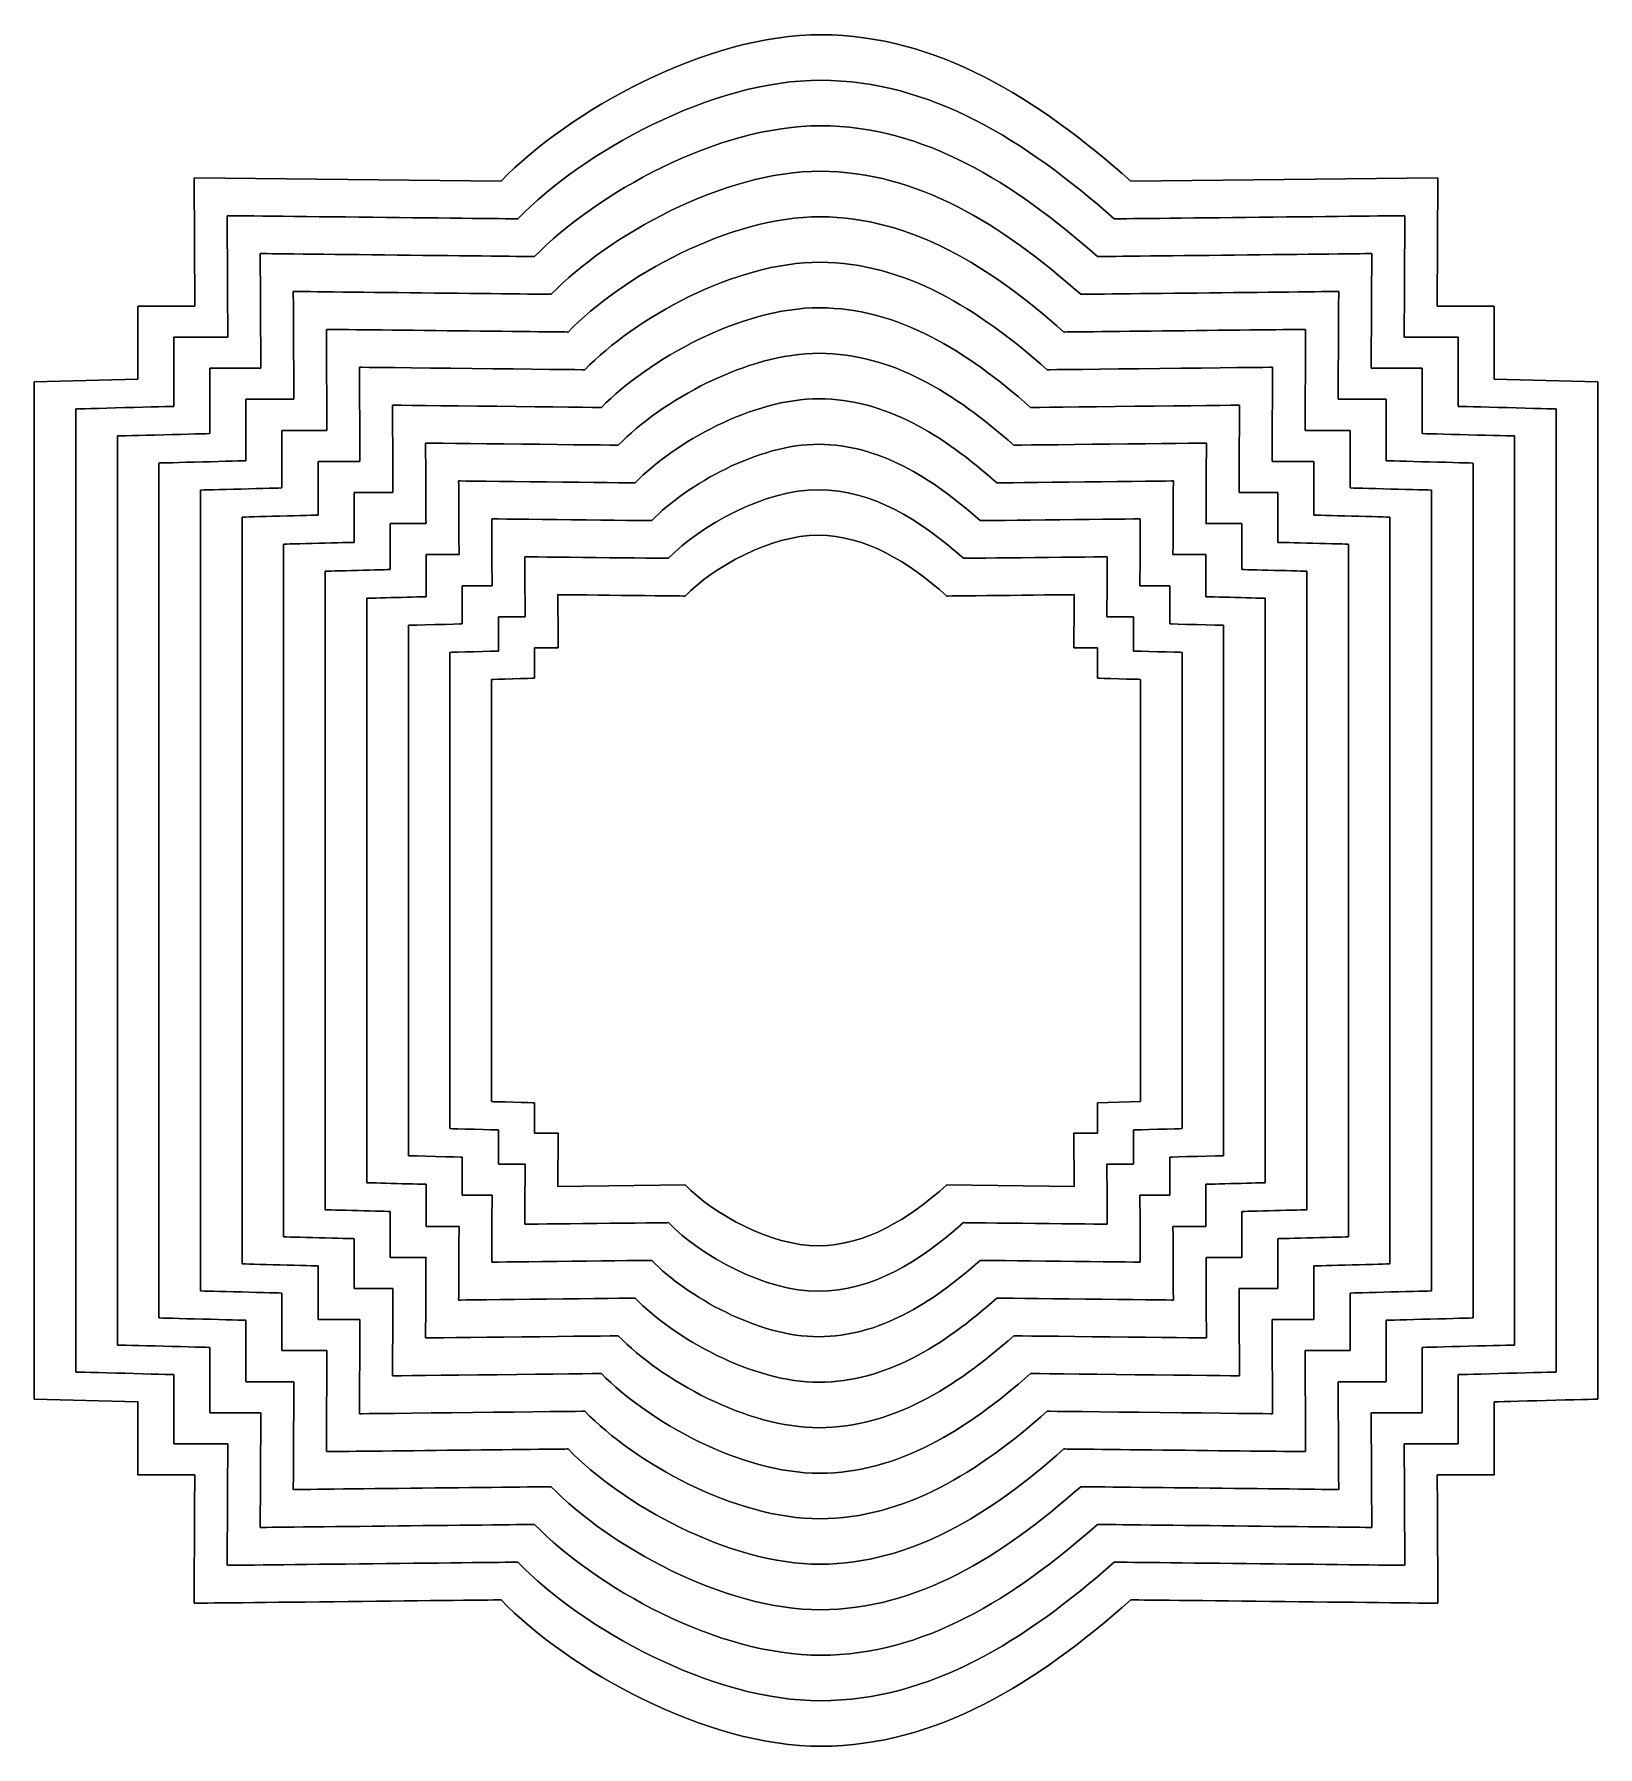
# Model space of a CAD drawing. Header units: centimetres. Extents: x -7.1 to 7.1, y -7.8 to 7.8.
import ezdxf

# ---------------------------------------------------------------- set-up
doc = ezdxf.new("R2010")
doc.units = ezdxf.units.CM
doc.header["$MEASUREMENT"] = 0
doc.layers.add('Layer 1', color=7, linetype='Continuous')

msp = doc.modelspace()

# ---------------------------------------------------------------- linework, layer by layer
at = {"layer": 'Layer 1', "color": 198}
for points, knots in [([(0.04915, 7.77796), (-1.00027, 7.78263), (-2.24333, 7.08345), (-2.86187, 6.44756), (-2.86187, 6.44756), (-2.86187, 6.44756), (-2.86187, 6.44756), (-2.86187, 6.44756), (-2.86187, 6.44756), (-2.86187, 6.44756), (-5.65083, 6.47807), (-5.65083, 6.47807), (-5.65083, 6.47807), (-5.65083, 6.47807), (-5.65083, 6.47807), (-5.65083, 6.47807), (-5.65083, 6.47807), (-5.65083, 6.47807), (-5.64473, 5.31244), (-5.64473, 5.31244), (-5.64473, 5.31244), (-5.64473, 5.31244), (-5.64473, 5.31244), (-5.64473, 5.31244), (-5.64473, 5.31244), (-5.64473, 5.31244), (-6.16347, 5.31244), (-6.16347, 5.31244), (-6.16347, 5.31244), (-6.16347, 5.31244), (-6.16347, 5.31244), (-6.16347, 5.31244), (-6.16347, 5.31244), (-6.16347, 5.31244), (-6.16347, 4.64724), (-6.16347, 4.64724), (-6.16347, 4.64724), (-6.16347, 4.64724), (-6.16347, 4.64724), (-6.16347, 4.64724), (-6.16347, 4.64724), (-6.16347, 4.64724), (-7.10329, 4.62283), (-7.10329, 4.62283), (-7.10329, 4.62283), (-7.10329, 4.62281), (-7.10329, 4.62278), (-7.10329, 4.62275), (-7.10329, 4.62275), (-7.10329, 1.54088), (-7.10329, -1.54099), (-7.10329, -4.62287), (-7.10329, -4.62287), (-7.10329, -4.62287), (-7.10329, -4.62287), (-7.10329, -4.62287), (-7.10329, -4.62287), (-7.10329, -4.62287), (-6.16347, -4.64728), (-6.16347, -4.64728), (-6.16347, -4.64728), (-6.16347, -4.64728), (-6.16347, -4.64729), (-6.16347, -4.64731), (-6.16347, -4.64731), (-6.16347, -4.65247), (-6.16347, -5.31248), (-6.16347, -5.31248), (-6.16347, -5.31248), (-6.16347, -5.31248), (-6.16346, -5.31248), (-6.16345, -5.31248), (-6.16345, -5.31248), (-6.15943, -5.31248), (-5.64474, -5.31248), (-5.64474, -5.31248), (-5.64474, -5.31248), (-5.64474, -5.31248), (-5.64474, -5.3125), (-5.64474, -5.31253), (-5.64474, -5.31253), (-5.64479, -5.32157), (-5.65084, -6.4781), (-5.65084, -6.4781), (-5.65084, -6.4781), (-5.65084, -6.4781), (-5.65083, -6.4781), (-5.65081, -6.4781), (-5.65081, -6.4781), (-5.63996, -6.47802), (-2.86188, -6.44759), (-2.86188, -6.44759), (-2.86188, -6.44759), (-2.86186, -6.44761), (-2.86185, -6.44762), (-2.86183, -6.44764), (-2.86183, -6.44764), (-2.24327, -7.08352), (-1.00026, -7.78265), (0.04913, -7.77798), (0.04913, -7.77798), (0.04913, -7.77798), (0.04913, -7.77798), (0.04913, -7.77798), (0.04913, -7.77798), (1.09855, -7.77331), (2.00303, -7.20727), (2.8625, -6.44758), (2.8625, -6.44758), (2.8625, -6.44758), (2.86251, -6.44758), (2.86253, -6.44758), (2.86253, -6.44758), (2.87338, -6.44766), (5.65146, -6.47809), (5.65146, -6.47809), (5.65146, -6.47809), (5.65146, -6.47809), (5.65146, -6.47807), (5.65146, -6.47804), (5.65146, -6.47804), (5.65146, -6.469), (5.64536, -5.31247), (5.64536, -5.31247), (5.64536, -5.31247), (5.64536, -5.31247), (5.64537, -5.31247), (5.64538, -5.31247), (5.64538, -5.31247), (5.6494, -5.31247), (6.16409, -5.31247), (6.16409, -5.31247), (6.16409, -5.31247), (6.16409, -5.31247), (6.16409, -5.31246), (6.16409, -5.31244), (6.16409, -5.31244), (6.16409, -5.30728), (6.16409, -4.64727), (6.16409, -4.64727), (6.16409, -4.64727), (6.16409, -4.64727), (6.16411, -4.64727), (6.16409, -4.64727), (6.16409, -4.64727), (6.17138, -4.64711), (7.10387, -4.62286), (7.10387, -4.62286), (7.10387, -4.62286), (7.10387, -4.62284), (7.10387, -4.62281), (7.10387, -4.62278), (7.10387, -4.62278), (7.10387, -1.54091), (7.10387, 1.54096), (7.10387, 4.62284), (7.10387, 4.62284), (7.10387, 4.62284), (7.10387, 4.62284), (7.10387, 4.62284), (7.10387, 4.62284), (7.10387, 4.62284), (6.16404, 4.64725), (6.16404, 4.64725), (6.16404, 4.64725), (6.16404, 4.64725), (6.16404, 4.64725), (6.16404, 4.64725), (6.16404, 4.64725), (6.16404, 4.64725), (6.16404, 5.31245), (6.16404, 5.31245), (6.16404, 5.31245), (6.16404, 5.31245), (6.16404, 5.31245), (6.16404, 5.31245), (6.16404, 5.31245), (6.16404, 5.31245), (5.64531, 5.31245), (5.64531, 5.31245), (5.64531, 5.31245), (5.64531, 5.31245), (5.64531, 5.31245), (5.64531, 5.31245), (5.64531, 5.31245), (5.64531, 5.31245), (5.65141, 6.47808), (5.65141, 6.47808), (5.65141, 6.47808), (5.65141, 6.47808), (5.65141, 6.47808), (5.65141, 6.47808), (5.65141, 6.47808), (5.65141, 6.47808), (2.86245, 6.44757), (2.86245, 6.44757), (2.86245, 6.44757), (2.86245, 6.44757), (2.86245, 6.44757), (2.86245, 6.44757), (2.86245, 6.44757), (2.00298, 7.20726), (1.0985, 7.7733), (0.04908, 7.77797), (0.04908, 7.77797), (0.04908, 7.77797), (0.04908, 7.77797), (0.04908, 7.77797), (0.04908, 7.77797), (0.04908, 7.77797), (0.04915, 7.77796), (0.04915, 7.77796)], [0, 0, 0, 0, 0.01851852, 0.01851852, 0.01851852, 0.01851852, 0.03703704, 0.03703704, 0.03703704, 0.03703704, 0.05555556, 0.05555556, 0.05555556, 0.05555556, 0.07407407, 0.07407407, 0.07407407, 0.07407407, 0.09259259, 0.09259259, 0.09259259, 0.09259259, 0.11111111, 0.11111111, 0.11111111, 0.11111111, 0.12962963, 0.12962963, 0.12962963, 0.12962963, 0.14814815, 0.14814815, 0.14814815, 0.14814815, 0.16666667, 0.16666667, 0.16666667, 0.16666667, 0.18518519, 0.18518519, 0.18518519, 0.18518519, 0.2037037, 0.2037037, 0.2037037, 0.2037037, 0.22222222, 0.22222222, 0.22222222, 0.22222222, 0.24074074, 0.24074074, 0.24074074, 0.24074074, 0.25925926, 0.25925926, 0.25925926, 0.25925926, 0.27777778, 0.27777778, 0.27777778, 0.27777778, 0.2962963, 0.2962963, 0.2962963, 0.2962963, 0.31481481, 0.31481481, 0.31481481, 0.31481481, 0.33333333, 0.33333333, 0.33333333, 0.33333333, 0.35185185, 0.35185185, 0.35185185, 0.35185185, 0.37037037, 0.37037037, 0.37037037, 0.37037037, 0.38888889, 0.38888889, 0.38888889, 0.38888889, 0.40740741, 0.40740741, 0.40740741, 0.40740741, 0.42592593, 0.42592593, 0.42592593, 0.42592593, 0.44444444, 0.44444444, 0.44444444, 0.44444444, 0.46296296, 0.46296296, 0.46296296, 0.46296296, 0.48148148, 0.48148148, 0.48148148, 0.48148148, 0.5, 0.5, 0.5, 0.5, 0.51851852, 0.51851852, 0.51851852, 0.51851852, 0.53703704, 0.53703704, 0.53703704, 0.53703704, 0.55555556, 0.55555556, 0.55555556, 0.55555556, 0.57407407, 0.57407407, 0.57407407, 0.57407407, 0.59259259, 0.59259259, 0.59259259, 0.59259259, 0.61111111, 0.61111111, 0.61111111, 0.61111111, 0.62962963, 0.62962963, 0.62962963, 0.62962963, 0.64814815, 0.64814815, 0.64814815, 0.64814815, 0.66666667, 0.66666667, 0.66666667, 0.66666667, 0.68518519, 0.68518519, 0.68518519, 0.68518519, 0.7037037, 0.7037037, 0.7037037, 0.7037037, 0.72222222, 0.72222222, 0.72222222, 0.72222222, 0.74074074, 0.74074074, 0.74074074, 0.74074074, 0.75925926, 0.75925926, 0.75925926, 0.75925926, 0.77777778, 0.77777778, 0.77777778, 0.77777778, 0.7962963, 0.7962963, 0.7962963, 0.7962963, 0.81481481, 0.81481481, 0.81481481, 0.81481481, 0.83333333, 0.83333333, 0.83333333, 0.83333333, 0.85185185, 0.85185185, 0.85185185, 0.85185185, 0.87037037, 0.87037037, 0.87037037, 0.87037037, 0.88888889, 0.88888889, 0.88888889, 0.88888889, 0.90740741, 0.90740741, 0.90740741, 0.90740741, 0.92592593, 0.92592593, 0.92592593, 0.92592593, 0.94444444, 0.94444444, 0.94444444, 0.94444444, 0.96296296, 0.96296296, 0.96296296, 0.96296296, 1, 1, 1, 1]), ([(0.04915, 7.77796), (0.04915, 7.77796), (0.04915, 7.77796), (0.04915, 7.77796), (0.04915, 7.77796), (0.04915, 7.77796), (0.04915, 7.77796), (0.04915, 7.77796)], [0, 0, 0, 0, 0.33333333, 0.33333333, 0.33333333, 0.33333333, 1, 1, 1, 1])]:
    msp.add_open_spline(points, degree=3, knots=knots, dxfattribs=at)
at = {"layer": 'Layer 1', "lineweight": 25}
for points, knots in [([(0.04915, 7.77796), (-1.00027, 7.78263), (-2.24333, 7.08345), (-2.86187, 6.44756), (-2.86187, 6.44756), (-2.86187, 6.44756), (-2.86187, 6.44756), (-2.86187, 6.44756), (-2.86187, 6.44756), (-2.86187, 6.44756), (-5.65083, 6.47807), (-5.65083, 6.47807), (-5.65083, 6.47807), (-5.65083, 6.47807), (-5.65083, 6.47807), (-5.65083, 6.47807), (-5.65083, 6.47807), (-5.65083, 6.47807), (-5.64473, 5.31244), (-5.64473, 5.31244), (-5.64473, 5.31244), (-5.64473, 5.31244), (-5.64473, 5.31244), (-5.64473, 5.31244), (-5.64473, 5.31244), (-5.64473, 5.31244), (-6.16347, 5.31244), (-6.16347, 5.31244), (-6.16347, 5.31244), (-6.16347, 5.31244), (-6.16347, 5.31244), (-6.16347, 5.31244), (-6.16347, 5.31244), (-6.16347, 5.31244), (-6.16347, 4.64724), (-6.16347, 4.64724), (-6.16347, 4.64724), (-6.16347, 4.64724), (-6.16347, 4.64724), (-6.16347, 4.64724), (-6.16347, 4.64724), (-6.16347, 4.64724), (-7.10329, 4.62283), (-7.10329, 4.62283), (-7.10329, 4.62283), (-7.10329, 4.62281), (-7.10329, 4.62278), (-7.10329, 4.62275), (-7.10329, 4.62275), (-7.10329, 1.54088), (-7.10329, -1.54099), (-7.10329, -4.62287), (-7.10329, -4.62287), (-7.10329, -4.62287), (-7.10329, -4.62287), (-7.10329, -4.62287), (-7.10329, -4.62287), (-7.10329, -4.62287), (-6.16347, -4.64728), (-6.16347, -4.64728), (-6.16347, -4.64728), (-6.16347, -4.64728), (-6.16347, -4.64729), (-6.16347, -4.64731), (-6.16347, -4.64731), (-6.16347, -4.65247), (-6.16347, -5.31248), (-6.16347, -5.31248), (-6.16347, -5.31248), (-6.16347, -5.31248), (-6.16346, -5.31248), (-6.16345, -5.31248), (-6.16345, -5.31248), (-6.15943, -5.31248), (-5.64474, -5.31248), (-5.64474, -5.31248), (-5.64474, -5.31248), (-5.64474, -5.31248), (-5.64474, -5.3125), (-5.64474, -5.31253), (-5.64474, -5.31253), (-5.64479, -5.32157), (-5.65084, -6.4781), (-5.65084, -6.4781), (-5.65084, -6.4781), (-5.65084, -6.4781), (-5.65083, -6.4781), (-5.65081, -6.4781), (-5.65081, -6.4781), (-5.63996, -6.47802), (-2.86188, -6.44759), (-2.86188, -6.44759), (-2.86188, -6.44759), (-2.86186, -6.44761), (-2.86185, -6.44762), (-2.86183, -6.44764), (-2.86183, -6.44764), (-2.24327, -7.08352), (-1.00026, -7.78265), (0.04913, -7.77798), (0.04913, -7.77798), (0.04913, -7.77798), (0.04913, -7.77798), (0.04913, -7.77798), (0.04913, -7.77798), (1.09855, -7.77331), (2.00303, -7.20727), (2.8625, -6.44758), (2.8625, -6.44758), (2.8625, -6.44758), (2.86251, -6.44758), (2.86253, -6.44758), (2.86253, -6.44758), (2.87338, -6.44766), (5.65146, -6.47809), (5.65146, -6.47809), (5.65146, -6.47809), (5.65146, -6.47809), (5.65146, -6.47807), (5.65146, -6.47804), (5.65146, -6.47804), (5.65146, -6.469), (5.64536, -5.31247), (5.64536, -5.31247), (5.64536, -5.31247), (5.64536, -5.31247), (5.64537, -5.31247), (5.64538, -5.31247), (5.64538, -5.31247), (5.6494, -5.31247), (6.16409, -5.31247), (6.16409, -5.31247), (6.16409, -5.31247), (6.16409, -5.31247), (6.16409, -5.31246), (6.16409, -5.31244), (6.16409, -5.31244), (6.16409, -5.30728), (6.16409, -4.64727), (6.16409, -4.64727), (6.16409, -4.64727), (6.16409, -4.64727), (6.16411, -4.64727), (6.16409, -4.64727), (6.16409, -4.64727), (6.17138, -4.64711), (7.10387, -4.62286), (7.10387, -4.62286), (7.10387, -4.62286), (7.10387, -4.62284), (7.10387, -4.62281), (7.10387, -4.62278), (7.10387, -4.62278), (7.10387, -1.54091), (7.10387, 1.54096), (7.10387, 4.62284), (7.10387, 4.62284), (7.10387, 4.62284), (7.10387, 4.62284), (7.10387, 4.62284), (7.10387, 4.62284), (7.10387, 4.62284), (6.16404, 4.64725), (6.16404, 4.64725), (6.16404, 4.64725), (6.16404, 4.64725), (6.16404, 4.64725), (6.16404, 4.64725), (6.16404, 4.64725), (6.16404, 4.64725), (6.16404, 5.31245), (6.16404, 5.31245), (6.16404, 5.31245), (6.16404, 5.31245), (6.16404, 5.31245), (6.16404, 5.31245), (6.16404, 5.31245), (6.16404, 5.31245), (5.64531, 5.31245), (5.64531, 5.31245), (5.64531, 5.31245), (5.64531, 5.31245), (5.64531, 5.31245), (5.64531, 5.31245), (5.64531, 5.31245), (5.64531, 5.31245), (5.65141, 6.47808), (5.65141, 6.47808), (5.65141, 6.47808), (5.65141, 6.47808), (5.65141, 6.47808), (5.65141, 6.47808), (5.65141, 6.47808), (5.65141, 6.47808), (2.86245, 6.44757), (2.86245, 6.44757), (2.86245, 6.44757), (2.86245, 6.44757), (2.86245, 6.44757), (2.86245, 6.44757), (2.86245, 6.44757), (2.00298, 7.20726), (1.0985, 7.7733), (0.04908, 7.77797), (0.04908, 7.77797), (0.04908, 7.77797), (0.04908, 7.77797), (0.04908, 7.77797)], [0, 0, 0, 0, 0.01886792, 0.01886792, 0.01886792, 0.01886792, 0.03773585, 0.03773585, 0.03773585, 0.03773585, 0.05660377, 0.05660377, 0.05660377, 0.05660377, 0.0754717, 0.0754717, 0.0754717, 0.0754717, 0.09433962, 0.09433962, 0.09433962, 0.09433962, 0.11320755, 0.11320755, 0.11320755, 0.11320755, 0.13207547, 0.13207547, 0.13207547, 0.13207547, 0.1509434, 0.1509434, 0.1509434, 0.1509434, 0.16981132, 0.16981132, 0.16981132, 0.16981132, 0.18867925, 0.18867925, 0.18867925, 0.18867925, 0.20754717, 0.20754717, 0.20754717, 0.20754717, 0.22641509, 0.22641509, 0.22641509, 0.22641509, 0.24528302, 0.24528302, 0.24528302, 0.24528302, 0.26415094, 0.26415094, 0.26415094, 0.26415094, 0.28301887, 0.28301887, 0.28301887, 0.28301887, 0.30188679, 0.30188679, 0.30188679, 0.30188679, 0.32075472, 0.32075472, 0.32075472, 0.32075472, 0.33962264, 0.33962264, 0.33962264, 0.33962264, 0.35849057, 0.35849057, 0.35849057, 0.35849057, 0.37735849, 0.37735849, 0.37735849, 0.37735849, 0.39622642, 0.39622642, 0.39622642, 0.39622642, 0.41509434, 0.41509434, 0.41509434, 0.41509434, 0.43396226, 0.43396226, 0.43396226, 0.43396226, 0.45283019, 0.45283019, 0.45283019, 0.45283019, 0.47169811, 0.47169811, 0.47169811, 0.47169811, 0.49056604, 0.49056604, 0.49056604, 0.49056604, 0.50943396, 0.50943396, 0.50943396, 0.50943396, 0.52830189, 0.52830189, 0.52830189, 0.52830189, 0.54716981, 0.54716981, 0.54716981, 0.54716981, 0.56603774, 0.56603774, 0.56603774, 0.56603774, 0.58490566, 0.58490566, 0.58490566, 0.58490566, 0.60377358, 0.60377358, 0.60377358, 0.60377358, 0.62264151, 0.62264151, 0.62264151, 0.62264151, 0.64150943, 0.64150943, 0.64150943, 0.64150943, 0.66037736, 0.66037736, 0.66037736, 0.66037736, 0.67924528, 0.67924528, 0.67924528, 0.67924528, 0.69811321, 0.69811321, 0.69811321, 0.69811321, 0.71698113, 0.71698113, 0.71698113, 0.71698113, 0.73584906, 0.73584906, 0.73584906, 0.73584906, 0.75471698, 0.75471698, 0.75471698, 0.75471698, 0.77358491, 0.77358491, 0.77358491, 0.77358491, 0.79245283, 0.79245283, 0.79245283, 0.79245283, 0.81132075, 0.81132075, 0.81132075, 0.81132075, 0.83018868, 0.83018868, 0.83018868, 0.83018868, 0.8490566, 0.8490566, 0.8490566, 0.8490566, 0.86792453, 0.86792453, 0.86792453, 0.86792453, 0.88679245, 0.88679245, 0.88679245, 0.88679245, 0.90566038, 0.90566038, 0.90566038, 0.90566038, 0.9245283, 0.9245283, 0.9245283, 0.9245283, 0.94339623, 0.94339623, 0.94339623, 0.94339623, 0.96226415, 0.96226415, 0.96226415, 0.96226415, 1, 1, 1, 1]), ([(0.04915, 7.77796), (0.04915, 7.77796), (0.04915, 7.77796), (0.04915, 7.77796), (0.04915, 7.77796), (0.04915, 7.77796), (0.04915, 7.77796), (0.04915, 7.77796)], [0, 0, 0, 0, 0.33333333, 0.33333333, 0.33333333, 0.33333333, 1, 1, 1, 1]), ([(0.04655, 7.36437), (-0.94707, 7.36879), (-2.12403, 6.70679), (-2.70968, 6.10471), (-2.70968, 6.10471), (-2.70968, 6.10471), (-2.70968, 6.10471), (-2.70968, 6.10471), (-2.70968, 6.10471), (-2.7105, 6.10472), (-5.35034, 6.1336), (-5.35034, 6.1336), (-5.35034, 6.1336), (-5.35034, 6.1336), (-5.35034, 6.1336), (-5.35034, 6.1336), (-5.35034, 6.1336), (-5.35034, 6.13328), (-5.34457, 5.02996), (-5.34457, 5.02996), (-5.34457, 5.02996), (-5.34457, 5.02996), (-5.34457, 5.02996), (-5.34457, 5.02996), (-5.34457, 5.02996), (-5.3449, 5.02996), (-5.83572, 5.02996), (-5.83572, 5.02996), (-5.83572, 5.02996), (-5.83572, 5.02996), (-5.83572, 5.02996), (-5.83572, 5.02996), (-5.83572, 5.02996), (-5.83572, 5.02956), (-5.83572, 4.40013), (-5.83572, 4.40013), (-5.83572, 4.40013), (-5.83572, 4.40013), (-5.83572, 4.40013), (-5.83573, 4.40013), (-5.83573, 4.40013), (-5.8363, 4.40012), (-6.72557, 4.37702), (-6.72557, 4.37702), (-6.72557, 4.37702), (-6.72557, 4.377), (-6.72557, 4.37697), (-6.72557, 4.37697), (-6.72557, 4.37697), (-6.72557, 1.45897), (-6.72557, -1.45903), (-6.72557, -4.37702), (-6.72557, -4.37702), (-6.72557, -4.37702), (-6.72557, -4.37702), (-6.72556, -4.37702), (-6.72556, -4.37702), (-6.72499, -4.37703), (-5.83572, -4.40013), (-5.83572, -4.40013), (-5.83572, -4.40013), (-5.83572, -4.40013), (-5.83572, -4.40014), (-5.83572, -4.40016), (-5.83572, -4.40016), (-5.83572, -4.40485), (-5.83572, -5.02996), (-5.83572, -5.02996), (-5.83572, -5.02996), (-5.83572, -5.02996), (-5.83571, -5.02996), (-5.8357, -5.02996), (-5.8357, -5.02996), (-5.83204, -5.02996), (-5.34457, -5.02996), (-5.34457, -5.02996), (-5.34457, -5.02996), (-5.34457, -5.02996), (-5.34457, -5.02998), (-5.34457, -5.03001), (-5.34457, -5.03001), (-5.34462, -5.03822), (-5.35034, -6.13361), (-5.35034, -6.13361), (-5.35034, -6.13361), (-5.35034, -6.13361), (-5.35033, -6.13361), (-5.35031, -6.13361), (-5.35031, -6.13361), (-5.34044, -6.13353), (-2.70968, -6.10472), (-2.70968, -6.10472), (-2.70968, -6.10472), (-2.70966, -6.10474), (-2.70965, -6.10475), (-2.70963, -6.10477), (-2.70963, -6.10477), (-2.12396, -6.70684), (-0.94704, -7.3688), (0.04655, -7.36438), (0.04655, -7.36438), (0.04655, -7.36438), (0.04656, -7.36438), (0.04656, -7.36438), (0.04656, -7.36438), (1.04018, -7.35995), (1.89656, -6.82401), (2.71033, -6.10472), (2.71033, -6.10472), (2.71033, -6.10472), (2.71034, -6.10472), (2.71036, -6.10472), (2.71036, -6.10472), (2.72023, -6.1048), (5.351, -6.13361), (5.351, -6.13361), (5.351, -6.13361), (5.351, -6.13361), (5.351, -6.13359), (5.351, -6.13356), (5.351, -6.13356), (5.351, -6.12535), (5.34523, -5.02996), (5.34523, -5.02996), (5.34523, -5.02996), (5.34523, -5.02996), (5.34524, -5.02996), (5.34525, -5.02996), (5.34525, -5.02996), (5.3489, -5.02996), (5.83638, -5.02996), (5.83638, -5.02996), (5.83638, -5.02996), (5.83638, -5.02996), (5.83638, -5.02995), (5.83638, -5.02993), (5.83638, -5.02993), (5.83638, -5.02524), (5.83638, -4.40013), (5.83638, -4.40013), (5.83638, -4.40013), (5.83638, -4.40013), (5.83639, -4.40013), (5.83638, -4.40013), (5.83638, -4.40013), (5.843, -4.39997), (6.72619, -4.37702), (6.72619, -4.37702), (6.72619, -4.37702), (6.72619, -4.377), (6.72619, -4.37697), (6.72619, -4.37697), (6.72619, -4.37697), (6.72619, -1.45897), (6.72619, 1.45903), (6.72619, 4.37702), (6.72619, 4.37702), (6.72619, 4.37702), (6.72619, 4.37702), (6.72618, 4.37702), (6.72618, 4.37702), (6.72562, 4.37703), (5.83634, 4.40013), (5.83634, 4.40013), (5.83634, 4.40013), (5.83634, 4.40013), (5.83634, 4.40013), (5.83634, 4.40014), (5.83634, 4.40014), (5.83634, 4.40054), (5.83634, 5.02997), (5.83634, 5.02997), (5.83634, 5.02997), (5.83634, 5.02997), (5.83634, 5.02997), (5.83633, 5.02997), (5.83633, 5.02997), (5.83601, 5.02997), (5.34518, 5.02997), (5.34518, 5.02997), (5.34518, 5.02997), (5.34518, 5.02997), (5.34518, 5.02997), (5.34518, 5.02997), (5.34518, 5.02997), (5.34518, 5.0303), (5.35095, 6.13361), (5.35095, 6.13361), (5.35095, 6.13361), (5.35095, 6.13361), (5.35095, 6.13361), (5.35094, 6.13361), (5.35094, 6.13361), (5.35012, 6.1336), (2.71028, 6.10472), (2.71028, 6.10472), (2.71028, 6.10472), (2.71028, 6.10472), (2.71028, 6.10472), (2.71028, 6.10472), (2.71028, 6.10472), (1.89651, 6.82401), (1.04013, 7.35996), (0.04651, 7.36438), (0.04651, 7.36438), (0.04651, 7.36438), (0.04651, 7.36438), (0.04651, 7.36438)], [0, 0, 0, 0, 0.01886792, 0.01886792, 0.01886792, 0.01886792, 0.03773585, 0.03773585, 0.03773585, 0.03773585, 0.05660377, 0.05660377, 0.05660377, 0.05660377, 0.0754717, 0.0754717, 0.0754717, 0.0754717, 0.09433962, 0.09433962, 0.09433962, 0.09433962, 0.11320755, 0.11320755, 0.11320755, 0.11320755, 0.13207547, 0.13207547, 0.13207547, 0.13207547, 0.1509434, 0.1509434, 0.1509434, 0.1509434, 0.16981132, 0.16981132, 0.16981132, 0.16981132, 0.18867925, 0.18867925, 0.18867925, 0.18867925, 0.20754717, 0.20754717, 0.20754717, 0.20754717, 0.22641509, 0.22641509, 0.22641509, 0.22641509, 0.24528302, 0.24528302, 0.24528302, 0.24528302, 0.26415094, 0.26415094, 0.26415094, 0.26415094, 0.28301887, 0.28301887, 0.28301887, 0.28301887, 0.30188679, 0.30188679, 0.30188679, 0.30188679, 0.32075472, 0.32075472, 0.32075472, 0.32075472, 0.33962264, 0.33962264, 0.33962264, 0.33962264, 0.35849057, 0.35849057, 0.35849057, 0.35849057, 0.37735849, 0.37735849, 0.37735849, 0.37735849, 0.39622642, 0.39622642, 0.39622642, 0.39622642, 0.41509434, 0.41509434, 0.41509434, 0.41509434, 0.43396226, 0.43396226, 0.43396226, 0.43396226, 0.45283019, 0.45283019, 0.45283019, 0.45283019, 0.47169811, 0.47169811, 0.47169811, 0.47169811, 0.49056604, 0.49056604, 0.49056604, 0.49056604, 0.50943396, 0.50943396, 0.50943396, 0.50943396, 0.52830189, 0.52830189, 0.52830189, 0.52830189, 0.54716981, 0.54716981, 0.54716981, 0.54716981, 0.56603774, 0.56603774, 0.56603774, 0.56603774, 0.58490566, 0.58490566, 0.58490566, 0.58490566, 0.60377358, 0.60377358, 0.60377358, 0.60377358, 0.62264151, 0.62264151, 0.62264151, 0.62264151, 0.64150943, 0.64150943, 0.64150943, 0.64150943, 0.66037736, 0.66037736, 0.66037736, 0.66037736, 0.67924528, 0.67924528, 0.67924528, 0.67924528, 0.69811321, 0.69811321, 0.69811321, 0.69811321, 0.71698113, 0.71698113, 0.71698113, 0.71698113, 0.73584906, 0.73584906, 0.73584906, 0.73584906, 0.75471698, 0.75471698, 0.75471698, 0.75471698, 0.77358491, 0.77358491, 0.77358491, 0.77358491, 0.79245283, 0.79245283, 0.79245283, 0.79245283, 0.81132075, 0.81132075, 0.81132075, 0.81132075, 0.83018868, 0.83018868, 0.83018868, 0.83018868, 0.8490566, 0.8490566, 0.8490566, 0.8490566, 0.86792453, 0.86792453, 0.86792453, 0.86792453, 0.88679245, 0.88679245, 0.88679245, 0.88679245, 0.90566038, 0.90566038, 0.90566038, 0.90566038, 0.9245283, 0.9245283, 0.9245283, 0.9245283, 0.94339623, 0.94339623, 0.94339623, 0.94339623, 0.96226415, 0.96226415, 0.96226415, 0.96226415, 1, 1, 1, 1]), ([(0.04655, 7.36437), (0.04655, 7.36437), (0.04655, 7.36437), (0.04655, 7.36437), (0.04655, 7.36437), (0.04655, 7.36437), (0.04655, 7.36437), (0.04655, 7.36437)], [0, 0, 0, 0, 0.33333333, 0.33333333, 0.33333333, 0.33333333, 1, 1, 1, 1]), ([(0.04396, 6.95078), (-0.89386, 6.95495), (-2.00472, 6.33013), (-2.55748, 5.76186), (-2.55748, 5.76186), (-2.55748, 5.76186), (-2.55748, 5.76186), (-2.55749, 5.76186), (-2.55749, 5.76186), (-2.55912, 5.76188), (-5.04984, 5.78913), (-5.04984, 5.78913), (-5.04984, 5.78913), (-5.04984, 5.78913), (-5.04984, 5.78913), (-5.04984, 5.78913), (-5.04984, 5.78913), (-5.04984, 5.78848), (-5.04439, 4.74747), (-5.04439, 4.74747), (-5.04439, 4.74747), (-5.04439, 4.74747), (-5.04439, 4.74747), (-5.0444, 4.74747), (-5.0444, 4.74747), (-5.04497, 4.74747), (-5.50796, 4.74747), (-5.50796, 4.74747), (-5.50796, 4.74747), (-5.50796, 4.74747), (-5.50796, 4.74747), (-5.50796, 4.74746), (-5.50796, 4.74746), (-5.50796, 4.74665), (-5.50796, 4.15301), (-5.50796, 4.15301), (-5.50796, 4.15301), (-5.50796, 4.15301), (-5.50796, 4.15301), (-5.50797, 4.15301), (-5.50797, 4.15301), (-5.50907, 4.15298), (-6.34783, 4.1312), (-6.34783, 4.1312), (-6.34783, 4.1312), (-6.34783, 4.13118), (-6.34783, 4.13117), (-6.34783, 4.13115), (-6.34783, 4.13115), (-6.34783, 1.37703), (-6.34783, -1.3771), (-6.34783, -4.13122), (-6.34783, -4.13122), (-6.34783, -4.13122), (-6.34782, -4.13122), (-6.34782, -4.13122), (-6.34782, -4.13122), (-6.34672, -4.13125), (-5.50796, -4.15303), (-5.50796, -4.15303), (-5.50796, -4.15303), (-5.50796, -4.15303), (-5.50796, -4.15304), (-5.50796, -4.15306), (-5.50796, -4.15306), (-5.50796, -4.15728), (-5.50796, -4.74749), (-5.50796, -4.74749), (-5.50796, -4.74749), (-5.50796, -4.74749), (-5.50795, -4.74749), (-5.50794, -4.74749), (-5.50794, -4.74749), (-5.50465, -4.74749), (-5.04439, -4.74749), (-5.04439, -4.74749), (-5.04439, -4.74749), (-5.04439, -4.74749), (-5.04439, -4.7475), (-5.04439, -4.74754), (-5.04439, -4.74754), (-5.04442, -4.75493), (-5.04984, -5.78916), (-5.04984, -5.78916), (-5.04984, -5.78916), (-5.04984, -5.78916), (-5.04983, -5.78916), (-5.04981, -5.78916), (-5.04981, -5.78916), (-5.04093, -5.78908), (-2.55747, -5.76189), (-2.55747, -5.76189), (-2.55747, -5.76189), (-2.55745, -5.76191), (-2.55744, -5.76192), (-2.55742, -5.76194), (-2.55742, -5.76194), (-2.00465, -6.3302), (-0.89382, -6.95498), (0.04397, -6.95081), (0.04397, -6.95081), (0.04397, -6.95081), (0.04398, -6.95081), (0.04398, -6.95081), (0.04398, -6.95081), (0.98179, -6.94664), (1.79008, -6.44079), (2.55814, -5.76189), (2.55814, -5.76189), (2.55814, -5.76189), (2.55815, -5.76189), (2.55817, -5.76189), (2.55817, -5.76189), (2.56705, -5.76197), (5.05051, -5.78916), (5.05051, -5.78916), (5.05051, -5.78916), (5.05051, -5.78916), (5.05051, -5.78915), (5.05051, -5.78911), (5.05051, -5.78911), (5.05051, -5.78172), (5.04506, -4.74749), (5.04506, -4.74749), (5.04506, -4.74749), (5.04506, -4.74749), (5.04507, -4.74749), (5.04508, -4.74749), (5.04508, -4.74749), (5.04837, -4.74749), (5.50863, -4.74749), (5.50863, -4.74749), (5.50863, -4.74749), (5.50863, -4.74749), (5.50863, -4.74748), (5.50863, -4.74746), (5.50863, -4.74746), (5.50863, -4.74324), (5.50863, -4.15303), (5.50863, -4.15303), (5.50863, -4.15303), (5.50863, -4.15303), (5.50864, -4.15303), (5.50863, -4.15303), (5.50863, -4.15303), (5.51459, -4.15287), (6.34847, -4.13122), (6.34847, -4.13122), (6.34847, -4.13122), (6.34847, -4.1312), (6.34847, -4.13119), (6.34847, -4.13117), (6.34847, -4.13117), (6.34847, -1.37705), (6.34847, 1.37708), (6.34847, 4.1312), (6.34847, 4.1312), (6.34847, 4.1312), (6.34846, 4.1312), (6.34846, 4.1312), (6.34846, 4.1312), (6.34738, 4.13123), (5.5086, 4.15301), (5.5086, 4.15301), (5.5086, 4.15301), (5.5086, 4.15301), (5.5086, 4.15301), (5.5086, 4.15302), (5.5086, 4.15302), (5.5086, 4.15383), (5.5086, 4.74747), (5.5086, 4.74747), (5.5086, 4.74747), (5.5086, 4.74747), (5.5086, 4.74747), (5.50859, 4.74747), (5.50859, 4.74747), (5.50803, 4.74747), (5.04503, 4.74747), (5.04503, 4.74747), (5.04503, 4.74747), (5.04503, 4.74747), (5.04503, 4.74747), (5.04503, 4.74747), (5.04503, 4.74747), (5.04503, 4.74812), (5.05048, 5.78913), (5.05048, 5.78913), (5.05048, 5.78913), (5.05048, 5.78913), (5.05048, 5.78913), (5.05047, 5.78913), (5.05047, 5.78913), (5.04883, 5.78911), (2.55812, 5.76186), (2.55812, 5.76186), (2.55812, 5.76186), (2.55812, 5.76186), (2.55812, 5.76186), (2.55811, 5.76187), (2.55811, 5.76187), (1.79005, 6.44077), (0.98176, 6.94661), (0.04394, 6.95078), (0.04394, 6.95078), (0.04394, 6.95078), (0.04394, 6.95078), (0.04394, 6.95078)], [0, 0, 0, 0, 0.01886792, 0.01886792, 0.01886792, 0.01886792, 0.03773585, 0.03773585, 0.03773585, 0.03773585, 0.05660377, 0.05660377, 0.05660377, 0.05660377, 0.0754717, 0.0754717, 0.0754717, 0.0754717, 0.09433962, 0.09433962, 0.09433962, 0.09433962, 0.11320755, 0.11320755, 0.11320755, 0.11320755, 0.13207547, 0.13207547, 0.13207547, 0.13207547, 0.1509434, 0.1509434, 0.1509434, 0.1509434, 0.16981132, 0.16981132, 0.16981132, 0.16981132, 0.18867925, 0.18867925, 0.18867925, 0.18867925, 0.20754717, 0.20754717, 0.20754717, 0.20754717, 0.22641509, 0.22641509, 0.22641509, 0.22641509, 0.24528302, 0.24528302, 0.24528302, 0.24528302, 0.26415094, 0.26415094, 0.26415094, 0.26415094, 0.28301887, 0.28301887, 0.28301887, 0.28301887, 0.30188679, 0.30188679, 0.30188679, 0.30188679, 0.32075472, 0.32075472, 0.32075472, 0.32075472, 0.33962264, 0.33962264, 0.33962264, 0.33962264, 0.35849057, 0.35849057, 0.35849057, 0.35849057, 0.37735849, 0.37735849, 0.37735849, 0.37735849, 0.39622642, 0.39622642, 0.39622642, 0.39622642, 0.41509434, 0.41509434, 0.41509434, 0.41509434, 0.43396226, 0.43396226, 0.43396226, 0.43396226, 0.45283019, 0.45283019, 0.45283019, 0.45283019, 0.47169811, 0.47169811, 0.47169811, 0.47169811, 0.49056604, 0.49056604, 0.49056604, 0.49056604, 0.50943396, 0.50943396, 0.50943396, 0.50943396, 0.52830189, 0.52830189, 0.52830189, 0.52830189, 0.54716981, 0.54716981, 0.54716981, 0.54716981, 0.56603774, 0.56603774, 0.56603774, 0.56603774, 0.58490566, 0.58490566, 0.58490566, 0.58490566, 0.60377358, 0.60377358, 0.60377358, 0.60377358, 0.62264151, 0.62264151, 0.62264151, 0.62264151, 0.64150943, 0.64150943, 0.64150943, 0.64150943, 0.66037736, 0.66037736, 0.66037736, 0.66037736, 0.67924528, 0.67924528, 0.67924528, 0.67924528, 0.69811321, 0.69811321, 0.69811321, 0.69811321, 0.71698113, 0.71698113, 0.71698113, 0.71698113, 0.73584906, 0.73584906, 0.73584906, 0.73584906, 0.75471698, 0.75471698, 0.75471698, 0.75471698, 0.77358491, 0.77358491, 0.77358491, 0.77358491, 0.79245283, 0.79245283, 0.79245283, 0.79245283, 0.81132075, 0.81132075, 0.81132075, 0.81132075, 0.83018868, 0.83018868, 0.83018868, 0.83018868, 0.8490566, 0.8490566, 0.8490566, 0.8490566, 0.86792453, 0.86792453, 0.86792453, 0.86792453, 0.88679245, 0.88679245, 0.88679245, 0.88679245, 0.90566038, 0.90566038, 0.90566038, 0.90566038, 0.9245283, 0.9245283, 0.9245283, 0.9245283, 0.94339623, 0.94339623, 0.94339623, 0.94339623, 0.96226415, 0.96226415, 0.96226415, 0.96226415, 1, 1, 1, 1]), ([(0.04396, 6.95078), (0.04396, 6.95078), (0.04396, 6.95078), (0.04396, 6.95078), (0.04396, 6.95078), (0.04396, 6.95078), (0.04396, 6.95078), (0.04396, 6.95078)], [0, 0, 0, 0, 0.33333333, 0.33333333, 0.33333333, 0.33333333, 1, 1, 1, 1]), ([(0.04136, 6.5372), (-0.84066, 6.54112), (-1.88542, 5.95348), (-2.40529, 5.41903), (-2.40529, 5.41903), (-2.40529, 5.41903), (-2.40529, 5.41903), (-2.4053, 5.41903), (-2.4053, 5.41903), (-2.40775, 5.41906), (-4.74935, 5.44468), (-4.74935, 5.44468), (-4.74935, 5.44468), (-4.74935, 5.44468), (-4.74935, 5.44468), (-4.74935, 5.44468), (-4.74935, 5.44468), (-4.74934, 5.44366), (-4.74423, 4.465), (-4.74423, 4.465), (-4.74423, 4.465), (-4.74423, 4.465), (-4.74423, 4.465), (-4.74424, 4.465), (-4.74424, 4.465), (-4.74514, 4.465), (-5.18021, 4.465), (-5.18021, 4.465), (-5.18021, 4.465), (-5.18021, 4.465), (-5.18021, 4.46499), (-5.18021, 4.46499), (-5.18021, 4.46499), (-5.18021, 4.46383), (-5.18021, 3.90592), (-5.18021, 3.90592), (-5.18021, 3.90592), (-5.18021, 3.90592), (-5.18022, 3.90592), (-5.18023, 3.90592), (-5.18023, 3.90592), (-5.18187, 3.90588), (-5.97011, 3.8854), (-5.97011, 3.8854), (-5.97011, 3.8854), (-5.97011, 3.88538), (-5.97011, 3.88537), (-5.97011, 3.88535), (-5.97011, 3.88535), (-5.97011, 1.2951), (-5.97011, -1.29515), (-5.97011, -3.8854), (-5.97011, -3.8854), (-5.97011, -3.8854), (-5.9701, -3.8854), (-5.97009, -3.8854), (-5.97009, -3.8854), (-5.96845, -3.88545), (-5.18021, -3.90592), (-5.18021, -3.90592), (-5.18021, -3.90592), (-5.18021, -3.90592), (-5.18021, -3.90593), (-5.18021, -3.90594), (-5.18021, -3.90594), (-5.18021, -3.90969), (-5.18021, -4.465), (-5.18021, -4.465), (-5.18021, -4.465), (-5.18021, -4.465), (-5.1802, -4.465), (-5.18019, -4.465), (-5.18019, -4.465), (-5.17726, -4.465), (-4.74422, -4.465), (-4.74422, -4.465), (-4.74422, -4.465), (-4.74422, -4.465), (-4.74422, -4.46501), (-4.74422, -4.46503), (-4.74422, -4.46503), (-4.74425, -4.4716), (-4.74934, -5.44468), (-4.74934, -5.44468), (-4.74934, -5.44468), (-4.74934, -5.44468), (-4.74933, -5.44468), (-4.74932, -5.44468), (-4.74932, -5.44468), (-4.74142, -5.4446), (-2.40528, -5.41903), (-2.40528, -5.41903), (-2.40528, -5.41903), (-2.40527, -5.41904), (-2.40525, -5.41906), (-2.40523, -5.41908), (-2.40523, -5.41908), (-1.88535, -5.95353), (-0.84062, -6.54113), (0.04138, -6.53721), (0.04138, -6.53721), (0.04139, -6.53721), (0.04139, -6.53721), (0.0414, -6.53721), (0.0414, -6.53721), (0.92341, -6.53328), (1.6836, -6.05753), (2.40596, -5.41904), (2.40596, -5.41904), (2.40596, -5.41904), (2.40597, -5.41904), (2.40598, -5.41904), (2.40598, -5.41904), (2.41388, -5.41912), (4.75002, -5.44469), (4.75002, -5.44469), (4.75002, -5.44469), (4.75002, -5.44469), (4.75002, -5.44468), (4.75002, -5.44466), (4.75002, -5.44466), (4.74999, -5.43809), (4.7449, -4.46501), (4.7449, -4.46501), (4.7449, -4.46501), (4.7449, -4.46501), (4.74491, -4.46501), (4.74492, -4.46501), (4.74492, -4.46501), (4.74785, -4.46501), (5.18089, -4.46501), (5.18089, -4.46501), (5.18089, -4.46501), (5.18089, -4.46501), (5.18089, -4.465), (5.18089, -4.46499), (5.18089, -4.46499), (5.18089, -4.46124), (5.18089, -3.90593), (5.18089, -3.90593), (5.18089, -3.90593), (5.18089, -3.90593), (5.1809, -3.90593), (5.18089, -3.90593), (5.18089, -3.90593), (5.18619, -3.90577), (5.97076, -3.88541), (5.97076, -3.88541), (5.97076, -3.88541), (5.97076, -3.88539), (5.97076, -3.88538), (5.97076, -3.88536), (5.97076, -3.88536), (5.97076, -1.29511), (5.97076, 1.29514), (5.97076, 3.88539), (5.97076, 3.88539), (5.97076, 3.88539), (5.97075, 3.88539), (5.97074, 3.88539), (5.97074, 3.88539), (5.9691, 3.88543), (5.18086, 3.90591), (5.18086, 3.90591), (5.18086, 3.90591), (5.18086, 3.90591), (5.18086, 3.90591), (5.18086, 3.90592), (5.18086, 3.90592), (5.18086, 3.90708), (5.18086, 4.46499), (5.18086, 4.46499), (5.18086, 4.46499), (5.18086, 4.46499), (5.18085, 4.46499), (5.18085, 4.46499), (5.18085, 4.46499), (5.17995, 4.46499), (4.74488, 4.46499), (4.74488, 4.46499), (4.74488, 4.46499), (4.74488, 4.46499), (4.74488, 4.46499), (4.74488, 4.465), (4.74488, 4.465), (4.74489, 4.46602), (4.75, 5.44468), (4.75, 5.44468), (4.75, 5.44468), (4.75, 5.44468), (4.74999, 5.44468), (4.74999, 5.44468), (4.74999, 5.44468), (4.74754, 5.44465), (2.40594, 5.41903), (2.40594, 5.41903), (2.40594, 5.41903), (2.40594, 5.41903), (2.40593, 5.41903), (2.40593, 5.41904), (2.40593, 5.41904), (1.68357, 6.05754), (0.92337, 6.53328), (0.04136, 6.53721), (0.04136, 6.53721), (0.04136, 6.53721), (0.04136, 6.53721), (0.04136, 6.53721)], [0, 0, 0, 0, 0.01886792, 0.01886792, 0.01886792, 0.01886792, 0.03773585, 0.03773585, 0.03773585, 0.03773585, 0.05660377, 0.05660377, 0.05660377, 0.05660377, 0.0754717, 0.0754717, 0.0754717, 0.0754717, 0.09433962, 0.09433962, 0.09433962, 0.09433962, 0.11320755, 0.11320755, 0.11320755, 0.11320755, 0.13207547, 0.13207547, 0.13207547, 0.13207547, 0.1509434, 0.1509434, 0.1509434, 0.1509434, 0.16981132, 0.16981132, 0.16981132, 0.16981132, 0.18867925, 0.18867925, 0.18867925, 0.18867925, 0.20754717, 0.20754717, 0.20754717, 0.20754717, 0.22641509, 0.22641509, 0.22641509, 0.22641509, 0.24528302, 0.24528302, 0.24528302, 0.24528302, 0.26415094, 0.26415094, 0.26415094, 0.26415094, 0.28301887, 0.28301887, 0.28301887, 0.28301887, 0.30188679, 0.30188679, 0.30188679, 0.30188679, 0.32075472, 0.32075472, 0.32075472, 0.32075472, 0.33962264, 0.33962264, 0.33962264, 0.33962264, 0.35849057, 0.35849057, 0.35849057, 0.35849057, 0.37735849, 0.37735849, 0.37735849, 0.37735849, 0.39622642, 0.39622642, 0.39622642, 0.39622642, 0.41509434, 0.41509434, 0.41509434, 0.41509434, 0.43396226, 0.43396226, 0.43396226, 0.43396226, 0.45283019, 0.45283019, 0.45283019, 0.45283019, 0.47169811, 0.47169811, 0.47169811, 0.47169811, 0.49056604, 0.49056604, 0.49056604, 0.49056604, 0.50943396, 0.50943396, 0.50943396, 0.50943396, 0.52830189, 0.52830189, 0.52830189, 0.52830189, 0.54716981, 0.54716981, 0.54716981, 0.54716981, 0.56603774, 0.56603774, 0.56603774, 0.56603774, 0.58490566, 0.58490566, 0.58490566, 0.58490566, 0.60377358, 0.60377358, 0.60377358, 0.60377358, 0.62264151, 0.62264151, 0.62264151, 0.62264151, 0.64150943, 0.64150943, 0.64150943, 0.64150943, 0.66037736, 0.66037736, 0.66037736, 0.66037736, 0.67924528, 0.67924528, 0.67924528, 0.67924528, 0.69811321, 0.69811321, 0.69811321, 0.69811321, 0.71698113, 0.71698113, 0.71698113, 0.71698113, 0.73584906, 0.73584906, 0.73584906, 0.73584906, 0.75471698, 0.75471698, 0.75471698, 0.75471698, 0.77358491, 0.77358491, 0.77358491, 0.77358491, 0.79245283, 0.79245283, 0.79245283, 0.79245283, 0.81132075, 0.81132075, 0.81132075, 0.81132075, 0.83018868, 0.83018868, 0.83018868, 0.83018868, 0.8490566, 0.8490566, 0.8490566, 0.8490566, 0.86792453, 0.86792453, 0.86792453, 0.86792453, 0.88679245, 0.88679245, 0.88679245, 0.88679245, 0.90566038, 0.90566038, 0.90566038, 0.90566038, 0.9245283, 0.9245283, 0.9245283, 0.9245283, 0.94339623, 0.94339623, 0.94339623, 0.94339623, 0.96226415, 0.96226415, 0.96226415, 0.96226415, 1, 1, 1, 1]), ([(0.04136, 6.5372), (0.04136, 6.5372), (0.04136, 6.5372), (0.04136, 6.5372), (0.04136, 6.5372), (0.04136, 6.5372), (0.04136, 6.5372), (0.04136, 6.5372)], [0, 0, 0, 0, 0.33333333, 0.33333333, 0.33333333, 0.33333333, 1, 1, 1, 1]), ([(0.03877, 6.12361), (-0.78745, 6.12728), (-1.76611, 5.57682), (-2.25309, 5.07618), (-2.25309, 5.07618), (-2.25309, 5.07618), (-2.2531, 5.07618), (-2.25311, 5.07618), (-2.25311, 5.07618), (-2.25637, 5.07621), (-4.44885, 5.1002), (-4.44885, 5.1002), (-4.44885, 5.1002), (-4.44885, 5.1002), (-4.44885, 5.1002), (-4.44885, 5.10019), (-4.44885, 5.10019), (-4.44884, 5.09883), (-4.44405, 4.1825), (-4.44405, 4.1825), (-4.44405, 4.1825), (-4.44405, 4.1825), (-4.44405, 4.1825), (-4.44406, 4.1825), (-4.44406, 4.1825), (-4.44526, 4.1825), (-4.85245, 4.1825), (-4.85245, 4.1825), (-4.85245, 4.1825), (-4.85245, 4.1825), (-4.85245, 4.18249), (-4.85245, 4.18248), (-4.85245, 4.18248), (-4.85245, 4.18094), (-4.85245, 3.65878), (-4.85245, 3.65878), (-4.85245, 3.65878), (-4.85245, 3.65878), (-4.85246, 3.65878), (-4.85248, 3.65878), (-4.85248, 3.65878), (-4.85466, 3.65872), (-5.59238, 3.63956), (-5.59238, 3.63956), (-5.59238, 3.63956), (-5.59238, 3.63954), (-5.59238, 3.63953), (-5.59238, 3.63952), (-5.59238, 3.63952), (-5.59238, 1.21315), (-5.59238, -1.21323), (-5.59238, -3.6396), (-5.59238, -3.6396), (-5.59238, -3.6396), (-5.59237, -3.6396), (-5.59235, -3.6396), (-5.59235, -3.6396), (-5.59017, -3.63965), (-4.85245, -3.65882), (-4.85245, -3.65882), (-4.85245, -3.65882), (-4.85245, -3.65882), (-4.85245, -3.65883), (-4.85245, -3.65884), (-4.85245, -3.65884), (-4.85245, -3.66212), (-4.85245, -4.18254), (-4.85245, -4.18254), (-4.85245, -4.18254), (-4.85245, -4.18254), (-4.85244, -4.18254), (-4.85243, -4.18254), (-4.85243, -4.18254), (-4.84987, -4.18254), (-4.44404, -4.18254), (-4.44404, -4.18254), (-4.44404, -4.18254), (-4.44404, -4.18254), (-4.44404, -4.18255), (-4.44404, -4.18257), (-4.44404, -4.18257), (-4.44407, -4.18832), (-4.44884, -5.10024), (-4.44884, -5.10024), (-4.44884, -5.10024), (-4.44884, -5.10024), (-4.44883, -5.10024), (-4.44882, -5.10024), (-4.44882, -5.10024), (-4.44191, -5.10016), (-2.25308, -5.07622), (-2.25308, -5.07622), (-2.25308, -5.07622), (-2.25307, -5.07623), (-2.25306, -5.07625), (-2.25305, -5.07625), (-2.25305, -5.07625), (-1.76606, -5.57688), (-0.78742, -6.12732), (0.03877, -6.12364), (0.03877, -6.12364), (0.03878, -6.12364), (0.03879, -6.12364), (0.0388, -6.12364), (0.0388, -6.12364), (0.865, -6.11995), (1.57709, -5.67431), (2.25375, -5.07621), (2.25375, -5.07621), (2.25375, -5.07621), (2.25376, -5.07621), (2.25377, -5.07621), (2.25377, -5.07621), (2.26068, -5.07629), (4.44951, -5.10023), (4.44951, -5.10023), (4.44951, -5.10023), (4.44951, -5.10023), (4.44951, -5.10022), (4.44951, -5.1002), (4.44951, -5.1002), (4.44948, -5.09445), (4.44471, -4.18253), (4.44471, -4.18253), (4.44471, -4.18253), (4.44471, -4.18253), (4.44471, -4.18253), (4.44473, -4.18253), (4.44473, -4.18253), (4.44729, -4.18253), (4.85312, -4.18253), (4.85312, -4.18253), (4.85312, -4.18253), (4.85312, -4.18253), (4.85312, -4.18252), (4.85312, -4.18251), (4.85312, -4.18251), (4.85312, -4.17923), (4.85312, -3.65881), (4.85312, -3.65881), (4.85312, -3.65881), (4.85312, -3.65881), (4.85313, -3.65881), (4.85315, -3.65881), (4.85315, -3.65881), (4.85779, -3.65873), (5.59305, -3.63959), (5.59305, -3.63959), (5.59305, -3.63959), (5.59305, -3.63958), (5.59305, -3.63956), (5.59305, -3.63954), (5.59305, -3.63954), (5.59305, -1.21317), (5.59305, 1.21321), (5.59305, 3.63958), (5.59305, 3.63958), (5.59305, 3.63958), (5.59304, 3.63958), (5.59303, 3.63958), (5.59303, 3.63958), (5.59086, 3.63964), (4.85312, 3.6588), (4.85312, 3.6588), (4.85312, 3.6588), (4.85312, 3.6588), (4.85312, 3.65881), (4.85312, 3.65882), (4.85312, 3.65882), (4.85312, 3.66037), (4.85312, 4.18252), (4.85312, 4.18252), (4.85312, 4.18252), (4.85312, 4.18252), (4.85312, 4.18252), (4.85311, 4.18252), (4.85311, 4.18252), (4.8519, 4.18252), (4.44472, 4.18252), (4.44472, 4.18252), (4.44472, 4.18252), (4.44472, 4.18252), (4.44472, 4.18252), (4.44472, 4.18253), (4.44472, 4.18253), (4.44473, 4.18389), (4.44952, 5.10022), (4.44952, 5.10022), (4.44952, 5.10022), (4.44952, 5.10022), (4.44951, 5.10022), (4.4495, 5.10022), (4.4495, 5.10022), (4.44623, 5.10019), (2.25376, 5.0762), (2.25376, 5.0762), (2.25376, 5.0762), (2.25376, 5.0762), (2.25375, 5.07621), (2.25375, 5.07621), (2.25375, 5.07621), (1.57709, 5.67431), (0.86499, 6.11996), (0.03878, 6.12363), (0.03878, 6.12363), (0.03878, 6.12363), (0.03878, 6.12363), (0.03878, 6.12363)], [0, 0, 0, 0, 0.01886792, 0.01886792, 0.01886792, 0.01886792, 0.03773585, 0.03773585, 0.03773585, 0.03773585, 0.05660377, 0.05660377, 0.05660377, 0.05660377, 0.0754717, 0.0754717, 0.0754717, 0.0754717, 0.09433962, 0.09433962, 0.09433962, 0.09433962, 0.11320755, 0.11320755, 0.11320755, 0.11320755, 0.13207547, 0.13207547, 0.13207547, 0.13207547, 0.1509434, 0.1509434, 0.1509434, 0.1509434, 0.16981132, 0.16981132, 0.16981132, 0.16981132, 0.18867925, 0.18867925, 0.18867925, 0.18867925, 0.20754717, 0.20754717, 0.20754717, 0.20754717, 0.22641509, 0.22641509, 0.22641509, 0.22641509, 0.24528302, 0.24528302, 0.24528302, 0.24528302, 0.26415094, 0.26415094, 0.26415094, 0.26415094, 0.28301887, 0.28301887, 0.28301887, 0.28301887, 0.30188679, 0.30188679, 0.30188679, 0.30188679, 0.32075472, 0.32075472, 0.32075472, 0.32075472, 0.33962264, 0.33962264, 0.33962264, 0.33962264, 0.35849057, 0.35849057, 0.35849057, 0.35849057, 0.37735849, 0.37735849, 0.37735849, 0.37735849, 0.39622642, 0.39622642, 0.39622642, 0.39622642, 0.41509434, 0.41509434, 0.41509434, 0.41509434, 0.43396226, 0.43396226, 0.43396226, 0.43396226, 0.45283019, 0.45283019, 0.45283019, 0.45283019, 0.47169811, 0.47169811, 0.47169811, 0.47169811, 0.49056604, 0.49056604, 0.49056604, 0.49056604, 0.50943396, 0.50943396, 0.50943396, 0.50943396, 0.52830189, 0.52830189, 0.52830189, 0.52830189, 0.54716981, 0.54716981, 0.54716981, 0.54716981, 0.56603774, 0.56603774, 0.56603774, 0.56603774, 0.58490566, 0.58490566, 0.58490566, 0.58490566, 0.60377358, 0.60377358, 0.60377358, 0.60377358, 0.62264151, 0.62264151, 0.62264151, 0.62264151, 0.64150943, 0.64150943, 0.64150943, 0.64150943, 0.66037736, 0.66037736, 0.66037736, 0.66037736, 0.67924528, 0.67924528, 0.67924528, 0.67924528, 0.69811321, 0.69811321, 0.69811321, 0.69811321, 0.71698113, 0.71698113, 0.71698113, 0.71698113, 0.73584906, 0.73584906, 0.73584906, 0.73584906, 0.75471698, 0.75471698, 0.75471698, 0.75471698, 0.77358491, 0.77358491, 0.77358491, 0.77358491, 0.79245283, 0.79245283, 0.79245283, 0.79245283, 0.81132075, 0.81132075, 0.81132075, 0.81132075, 0.83018868, 0.83018868, 0.83018868, 0.83018868, 0.8490566, 0.8490566, 0.8490566, 0.8490566, 0.86792453, 0.86792453, 0.86792453, 0.86792453, 0.88679245, 0.88679245, 0.88679245, 0.88679245, 0.90566038, 0.90566038, 0.90566038, 0.90566038, 0.9245283, 0.9245283, 0.9245283, 0.9245283, 0.94339623, 0.94339623, 0.94339623, 0.94339623, 0.96226415, 0.96226415, 0.96226415, 0.96226415, 1, 1, 1, 1]), ([(0.03877, 6.12361), (0.03877, 6.12361), (0.03877, 6.12361), (0.03877, 6.12361), (0.03877, 6.12361), (0.03877, 6.12361), (0.03877, 6.12361), (0.03877, 6.12361)], [0, 0, 0, 0, 0.33333333, 0.33333333, 0.33333333, 0.33333333, 1, 1, 1, 1]), ([(0.03617, 5.71003), (-0.73424, 5.71346), (-1.64681, 5.20017), (-2.1009, 4.73334), (-2.1009, 4.73334), (-2.1009, 4.73334), (-2.10091, 4.73334), (-2.10093, 4.73334), (-2.10093, 4.73334), (-2.10501, 4.73339), (-4.14837, 4.75574), (-4.14837, 4.75574), (-4.14837, 4.75574), (-4.14837, 4.75574), (-4.14837, 4.75574), (-4.14837, 4.75573), (-4.14837, 4.75573), (-4.14836, 4.75403), (-4.1439, 3.90002), (-4.1439, 3.90002), (-4.1439, 3.90002), (-4.1439, 3.90002), (-4.14391, 3.90002), (-4.14392, 3.90002), (-4.14392, 3.90002), (-4.14543, 3.90002), (-4.52472, 3.90002), (-4.52472, 3.90002), (-4.52472, 3.90002), (-4.52472, 3.90002), (-4.52472, 3.90001), (-4.52472, 3.9), (-4.52472, 3.9), (-4.52472, 3.89807), (-4.52472, 3.41168), (-4.52472, 3.41168), (-4.52472, 3.41168), (-4.52472, 3.41168), (-4.52473, 3.41168), (-4.52475, 3.41168), (-4.52475, 3.41168), (-4.52747, 3.41161), (-5.21467, 3.39376), (-5.21467, 3.39376), (-5.21467, 3.39376), (-5.21467, 3.39375), (-5.21467, 3.39373), (-5.21467, 3.39372), (-5.21467, 3.39372), (-5.21467, 1.13122), (-5.21467, -1.13128), (-5.21467, -3.39378), (-5.21467, -3.39378), (-5.21467, -3.39378), (-5.21466, -3.39378), (-5.21464, -3.39378), (-5.21464, -3.39378), (-5.21192, -3.39386), (-4.52472, -3.4117), (-4.52472, -3.4117), (-4.52472, -3.4117), (-4.52472, -3.4117), (-4.52472, -3.41171), (-4.52472, -3.41172), (-4.52472, -3.41172), (-4.52472, -3.41453), (-4.52472, -3.90005), (-4.52472, -3.90005), (-4.52472, -3.90005), (-4.52472, -3.90005), (-4.52472, -3.90005), (-4.52471, -3.90005), (-4.52471, -3.90005), (-4.52251, -3.90005), (-4.1439, -3.90005), (-4.1439, -3.90005), (-4.1439, -3.90005), (-4.1439, -3.90005), (-4.1439, -3.90006), (-4.1439, -3.90008), (-4.1439, -3.90008), (-4.14393, -3.90501), (-4.14837, -4.75577), (-4.14837, -4.75577), (-4.14837, -4.75577), (-4.14837, -4.75577), (-4.14836, -4.75577), (-4.14835, -4.75577), (-4.14835, -4.75577), (-4.14243, -4.75572), (-2.10091, -4.73337), (-2.10091, -4.73337), (-2.10091, -4.73337), (-2.1009, -4.73338), (-2.10089, -4.73339), (-2.10088, -4.7334), (-2.10088, -4.7334), (-1.64678, -5.20022), (-0.73424, -5.71348), (0.03616, -5.71006), (0.03616, -5.71006), (0.03617, -5.71006), (0.03618, -5.71006), (0.03619, -5.71006), (0.03619, -5.71006), (0.80659, -5.70662), (1.47058, -5.29107), (2.10154, -4.73337), (2.10154, -4.73337), (2.10154, -4.73337), (2.10155, -4.73337), (2.10156, -4.73337), (2.10156, -4.73337), (2.10748, -4.73342), (4.149, -4.75577), (4.149, -4.75577), (4.149, -4.75577), (4.149, -4.75577), (4.149, -4.75576), (4.149, -4.75574), (4.149, -4.75574), (4.14897, -4.75081), (4.14453, -3.90005), (4.14453, -3.90005), (4.14453, -3.90005), (4.14453, -3.90005), (4.14454, -3.90005), (4.14454, -3.90005), (4.14454, -3.90005), (4.14674, -3.90005), (4.52535, -3.90005), (4.52535, -3.90005), (4.52535, -3.90005), (4.52535, -3.90005), (4.52535, -3.90004), (4.52535, -3.90003), (4.52535, -3.90003), (4.52535, -3.89722), (4.52535, -3.4117), (4.52535, -3.4117), (4.52535, -3.4117), (4.52535, -3.4117), (4.52536, -3.4117), (4.52537, -3.4117), (4.52537, -3.4117), (4.52934, -3.41162), (5.2153, -3.39378), (5.2153, -3.39378), (5.2153, -3.39378), (5.2153, -3.39377), (5.2153, -3.39375), (5.2153, -3.39375), (5.2153, -3.39375), (5.2153, -1.13125), (5.2153, 1.13125), (5.2153, 3.39375), (5.2153, 3.39375), (5.2153, 3.39375), (5.21529, 3.39375), (5.2153, 3.39375), (5.2153, 3.39375), (5.21257, 3.39382), (4.52538, 3.41167), (4.52538, 3.41167), (4.52538, 3.41167), (4.52538, 3.41167), (4.52538, 3.41168), (4.52538, 3.41169), (4.52538, 3.41169), (4.52538, 3.41362), (4.52538, 3.90001), (4.52538, 3.90001), (4.52538, 3.90001), (4.52538, 3.90001), (4.52537, 3.90001), (4.52536, 3.90001), (4.52536, 3.90001), (4.52385, 3.90001), (4.14456, 3.90001), (4.14456, 3.90001), (4.14456, 3.90001), (4.14456, 3.90001), (4.14456, 3.90001), (4.14456, 3.90002), (4.14456, 3.90002), (4.14457, 3.90172), (4.14903, 4.75573), (4.14903, 4.75573), (4.14903, 4.75573), (4.14903, 4.75573), (4.14902, 4.75573), (4.14901, 4.75573), (4.14901, 4.75573), (4.14493, 4.75568), (2.10157, 4.73333), (2.10157, 4.73333), (2.10157, 4.73333), (2.10156, 4.73333), (2.10156, 4.73334), (2.10156, 4.73334), (2.10156, 4.73334), (1.4706, 5.29104), (0.8066, 5.70659), (0.03619, 5.71001), (0.03619, 5.71001), (0.03619, 5.71001), (0.03619, 5.71001), (0.03619, 5.71001)], [0, 0, 0, 0, 0.01886792, 0.01886792, 0.01886792, 0.01886792, 0.03773585, 0.03773585, 0.03773585, 0.03773585, 0.05660377, 0.05660377, 0.05660377, 0.05660377, 0.0754717, 0.0754717, 0.0754717, 0.0754717, 0.09433962, 0.09433962, 0.09433962, 0.09433962, 0.11320755, 0.11320755, 0.11320755, 0.11320755, 0.13207547, 0.13207547, 0.13207547, 0.13207547, 0.1509434, 0.1509434, 0.1509434, 0.1509434, 0.16981132, 0.16981132, 0.16981132, 0.16981132, 0.18867925, 0.18867925, 0.18867925, 0.18867925, 0.20754717, 0.20754717, 0.20754717, 0.20754717, 0.22641509, 0.22641509, 0.22641509, 0.22641509, 0.24528302, 0.24528302, 0.24528302, 0.24528302, 0.26415094, 0.26415094, 0.26415094, 0.26415094, 0.28301887, 0.28301887, 0.28301887, 0.28301887, 0.30188679, 0.30188679, 0.30188679, 0.30188679, 0.32075472, 0.32075472, 0.32075472, 0.32075472, 0.33962264, 0.33962264, 0.33962264, 0.33962264, 0.35849057, 0.35849057, 0.35849057, 0.35849057, 0.37735849, 0.37735849, 0.37735849, 0.37735849, 0.39622642, 0.39622642, 0.39622642, 0.39622642, 0.41509434, 0.41509434, 0.41509434, 0.41509434, 0.43396226, 0.43396226, 0.43396226, 0.43396226, 0.45283019, 0.45283019, 0.45283019, 0.45283019, 0.47169811, 0.47169811, 0.47169811, 0.47169811, 0.49056604, 0.49056604, 0.49056604, 0.49056604, 0.50943396, 0.50943396, 0.50943396, 0.50943396, 0.52830189, 0.52830189, 0.52830189, 0.52830189, 0.54716981, 0.54716981, 0.54716981, 0.54716981, 0.56603774, 0.56603774, 0.56603774, 0.56603774, 0.58490566, 0.58490566, 0.58490566, 0.58490566, 0.60377358, 0.60377358, 0.60377358, 0.60377358, 0.62264151, 0.62264151, 0.62264151, 0.62264151, 0.64150943, 0.64150943, 0.64150943, 0.64150943, 0.66037736, 0.66037736, 0.66037736, 0.66037736, 0.67924528, 0.67924528, 0.67924528, 0.67924528, 0.69811321, 0.69811321, 0.69811321, 0.69811321, 0.71698113, 0.71698113, 0.71698113, 0.71698113, 0.73584906, 0.73584906, 0.73584906, 0.73584906, 0.75471698, 0.75471698, 0.75471698, 0.75471698, 0.77358491, 0.77358491, 0.77358491, 0.77358491, 0.79245283, 0.79245283, 0.79245283, 0.79245283, 0.81132075, 0.81132075, 0.81132075, 0.81132075, 0.83018868, 0.83018868, 0.83018868, 0.83018868, 0.8490566, 0.8490566, 0.8490566, 0.8490566, 0.86792453, 0.86792453, 0.86792453, 0.86792453, 0.88679245, 0.88679245, 0.88679245, 0.88679245, 0.90566038, 0.90566038, 0.90566038, 0.90566038, 0.9245283, 0.9245283, 0.9245283, 0.9245283, 0.94339623, 0.94339623, 0.94339623, 0.94339623, 0.96226415, 0.96226415, 0.96226415, 0.96226415, 1, 1, 1, 1]), ([(0.03617, 5.71003), (0.03617, 5.71003), (0.03617, 5.71003), (0.03617, 5.71003), (0.03617, 5.71003), (0.03617, 5.71003), (0.03617, 5.71003), (0.03617, 5.71003)], [0, 0, 0, 0, 0.33333333, 0.33333333, 0.33333333, 0.33333333, 1, 1, 1, 1]), ([(0.03357, 5.29644), (-0.68104, 5.29962), (-1.5275, 4.82351), (-1.9487, 4.39049), (-1.9487, 4.39049), (-1.9487, 4.39049), (-1.94872, 4.39049), (-1.94873, 4.39049), (-1.94873, 4.39049), (-1.95359, 4.39054), (-3.84786, 4.41127), (-3.84786, 4.41127), (-3.84786, 4.41127), (-3.84786, 4.41127), (-3.84786, 4.41127), (-3.84786, 4.41126), (-3.84786, 4.41126), (-3.84785, 4.40922), (-3.84373, 3.61753), (-3.84373, 3.61753), (-3.84373, 3.61753), (-3.84373, 3.61753), (-3.84374, 3.61753), (-3.84376, 3.61753), (-3.84376, 3.61753), (-3.84554, 3.61753), (-4.19697, 3.61753), (-4.19697, 3.61753), (-4.19697, 3.61753), (-4.19697, 3.61753), (-4.19697, 3.61752), (-4.19697, 3.6175), (-4.19697, 3.6175), (-4.19697, 3.61518), (-4.19697, 3.16455), (-4.19697, 3.16455), (-4.19697, 3.16455), (-4.19697, 3.16455), (-4.19699, 3.16455), (-4.19702, 3.16455), (-4.19702, 3.16455), (-4.20026, 3.16447), (-4.83696, 3.14793), (-4.83696, 3.14793), (-4.83696, 3.14793), (-4.83696, 3.14792), (-4.83696, 3.14791), (-4.83696, 3.1479), (-4.83696, 3.1479), (-4.83696, 1.04928), (-4.83696, -1.04935), (-4.83696, -3.14797), (-4.83696, -3.14797), (-4.83696, -3.14797), (-4.83694, -3.14797), (-4.83691, -3.14797), (-4.83691, -3.14797), (-4.83367, -3.14805), (-4.19697, -3.16459), (-4.19697, -3.16459), (-4.19697, -3.16459), (-4.19697, -3.16459), (-4.19697, -3.16459), (-4.19697, -3.1646), (-4.19697, -3.1646), (-4.19697, -3.16694), (-4.19697, -3.61756), (-4.19697, -3.61756), (-4.19697, -3.61756), (-4.19697, -3.61756), (-4.19697, -3.61756), (-4.19696, -3.61756), (-4.19696, -3.61756), (-4.19509, -3.61756), (-3.84373, -3.61756), (-3.84373, -3.61756), (-3.84373, -3.61756), (-3.84373, -3.61756), (-3.84373, -3.61757), (-3.84373, -3.61758), (-3.84373, -3.61758), (-3.84375, -3.62169), (-3.84786, -4.4113), (-3.84786, -4.4113), (-3.84786, -4.4113), (-3.84786, -4.4113), (-3.84785, -4.4113), (-3.84784, -4.4113), (-3.84784, -4.4113), (-3.8429, -4.41125), (-1.94869, -4.39052), (-1.94869, -4.39052), (-1.94869, -4.39052), (-1.94868, -4.39053), (-1.94867, -4.39054), (-1.94867, -4.39055), (-1.94867, -4.39055), (-1.52747, -4.82356), (-0.68101, -5.29965), (0.03358, -5.29647), (0.03358, -5.29647), (0.0336, -5.29647), (0.03361, -5.29647), (0.03363, -5.29647), (0.03363, -5.29647), (0.74822, -5.29328), (1.36412, -4.90783), (1.94936, -4.39052), (1.94936, -4.39052), (1.94936, -4.39052), (1.94937, -4.39052), (1.94938, -4.39052), (1.94938, -4.39052), (1.95432, -4.39057), (3.84853, -4.4113), (3.84853, -4.4113), (3.84853, -4.4113), (3.84853, -4.4113), (3.84853, -4.41129), (3.84853, -4.41128), (3.84853, -4.41128), (3.84851, -4.40717), (3.8444, -3.61756), (3.8444, -3.61756), (3.8444, -3.61756), (3.8444, -3.61756), (3.8444, -3.61756), (3.84441, -3.61756), (3.84441, -3.61756), (3.84628, -3.61756), (4.19764, -3.61756), (4.19764, -3.61756), (4.19764, -3.61756), (4.19764, -3.61756), (4.19764, -3.61755), (4.19764, -3.61755), (4.19764, -3.61755), (4.19764, -3.61521), (4.19764, -3.16459), (4.19764, -3.16459), (4.19764, -3.16459), (4.19764, -3.16459), (4.19765, -3.16459), (4.19766, -3.16459), (4.19766, -3.16459), (4.20098, -3.16451), (4.83762, -3.14797), (4.83762, -3.14797), (4.83762, -3.14797), (4.83762, -3.14796), (4.83762, -3.14795), (4.83762, -3.14794), (4.83762, -3.14794), (4.83762, -1.04932), (4.83762, 1.04931), (4.83762, 3.14793), (4.83762, 3.14793), (4.83762, 3.14793), (4.8376, 3.14793), (4.83757, 3.14793), (4.83757, 3.14793), (4.83433, 3.14801), (4.19763, 3.16455), (4.19763, 3.16455), (4.19763, 3.16455), (4.19763, 3.16455), (4.19763, 3.16456), (4.19763, 3.16458), (4.19763, 3.16458), (4.19763, 3.1669), (4.19763, 3.61752), (4.19763, 3.61752), (4.19763, 3.61752), (4.19763, 3.61752), (4.19762, 3.61752), (4.19761, 3.61752), (4.19761, 3.61752), (4.19583, 3.61752), (3.8444, 3.61752), (3.8444, 3.61752), (3.8444, 3.61752), (3.8444, 3.61752), (3.8444, 3.61752), (3.8444, 3.61753), (3.8444, 3.61753), (3.84441, 3.61957), (3.84853, 4.41126), (3.84853, 4.41126), (3.84853, 4.41126), (3.84853, 4.41126), (3.84852, 4.41126), (3.8485, 4.41126), (3.8485, 4.41126), (3.84364, 4.41121), (1.94937, 4.39048), (1.94937, 4.39048), (1.94937, 4.39048), (1.94937, 4.39049), (1.94936, 4.39049), (1.94935, 4.3905), (1.94935, 4.3905), (1.36409, 4.90781), (0.74819, 5.29325), (0.03358, 5.29643), (0.03358, 5.29643), (0.03358, 5.29643), (0.03358, 5.29643), (0.03358, 5.29643)], [0, 0, 0, 0, 0.01886792, 0.01886792, 0.01886792, 0.01886792, 0.03773585, 0.03773585, 0.03773585, 0.03773585, 0.05660377, 0.05660377, 0.05660377, 0.05660377, 0.0754717, 0.0754717, 0.0754717, 0.0754717, 0.09433962, 0.09433962, 0.09433962, 0.09433962, 0.11320755, 0.11320755, 0.11320755, 0.11320755, 0.13207547, 0.13207547, 0.13207547, 0.13207547, 0.1509434, 0.1509434, 0.1509434, 0.1509434, 0.16981132, 0.16981132, 0.16981132, 0.16981132, 0.18867925, 0.18867925, 0.18867925, 0.18867925, 0.20754717, 0.20754717, 0.20754717, 0.20754717, 0.22641509, 0.22641509, 0.22641509, 0.22641509, 0.24528302, 0.24528302, 0.24528302, 0.24528302, 0.26415094, 0.26415094, 0.26415094, 0.26415094, 0.28301887, 0.28301887, 0.28301887, 0.28301887, 0.30188679, 0.30188679, 0.30188679, 0.30188679, 0.32075472, 0.32075472, 0.32075472, 0.32075472, 0.33962264, 0.33962264, 0.33962264, 0.33962264, 0.35849057, 0.35849057, 0.35849057, 0.35849057, 0.37735849, 0.37735849, 0.37735849, 0.37735849, 0.39622642, 0.39622642, 0.39622642, 0.39622642, 0.41509434, 0.41509434, 0.41509434, 0.41509434, 0.43396226, 0.43396226, 0.43396226, 0.43396226, 0.45283019, 0.45283019, 0.45283019, 0.45283019, 0.47169811, 0.47169811, 0.47169811, 0.47169811, 0.49056604, 0.49056604, 0.49056604, 0.49056604, 0.50943396, 0.50943396, 0.50943396, 0.50943396, 0.52830189, 0.52830189, 0.52830189, 0.52830189, 0.54716981, 0.54716981, 0.54716981, 0.54716981, 0.56603774, 0.56603774, 0.56603774, 0.56603774, 0.58490566, 0.58490566, 0.58490566, 0.58490566, 0.60377358, 0.60377358, 0.60377358, 0.60377358, 0.62264151, 0.62264151, 0.62264151, 0.62264151, 0.64150943, 0.64150943, 0.64150943, 0.64150943, 0.66037736, 0.66037736, 0.66037736, 0.66037736, 0.67924528, 0.67924528, 0.67924528, 0.67924528, 0.69811321, 0.69811321, 0.69811321, 0.69811321, 0.71698113, 0.71698113, 0.71698113, 0.71698113, 0.73584906, 0.73584906, 0.73584906, 0.73584906, 0.75471698, 0.75471698, 0.75471698, 0.75471698, 0.77358491, 0.77358491, 0.77358491, 0.77358491, 0.79245283, 0.79245283, 0.79245283, 0.79245283, 0.81132075, 0.81132075, 0.81132075, 0.81132075, 0.83018868, 0.83018868, 0.83018868, 0.83018868, 0.8490566, 0.8490566, 0.8490566, 0.8490566, 0.86792453, 0.86792453, 0.86792453, 0.86792453, 0.88679245, 0.88679245, 0.88679245, 0.88679245, 0.90566038, 0.90566038, 0.90566038, 0.90566038, 0.9245283, 0.9245283, 0.9245283, 0.9245283, 0.94339623, 0.94339623, 0.94339623, 0.94339623, 0.96226415, 0.96226415, 0.96226415, 0.96226415, 1, 1, 1, 1]), ([(0.03357, 5.29644), (0.03357, 5.29644), (0.03357, 5.29644), (0.03357, 5.29644), (0.03357, 5.29644), (0.03357, 5.29644), (0.03357, 5.29644), (0.03357, 5.29644)], [0, 0, 0, 0, 0.33333333, 0.33333333, 0.33333333, 0.33333333, 1, 1, 1, 1]), ([(0.03098, 4.88286), (-0.62783, 4.88579), (-1.4082, 4.44686), (-1.79651, 4.04766), (-1.79651, 4.04766), (-1.79651, 4.04766), (-1.79652, 4.04766), (-1.79654, 4.04766), (-1.79654, 4.04766), (-1.80225, 4.04771), (-3.54737, 4.06682), (-3.54737, 4.06682), (-3.54737, 4.06682), (-3.54737, 4.06682), (-3.54737, 4.06681), (-3.54737, 4.06681), (-3.54737, 4.06681), (-3.54736, 4.06443), (-3.54354, 3.33506), (-3.54354, 3.33506), (-3.54354, 3.33506), (-3.54354, 3.33506), (-3.54355, 3.33506), (-3.54357, 3.33506), (-3.54357, 3.33506), (-3.54568, 3.33506), (-3.8692, 3.33506), (-3.8692, 3.33506), (-3.8692, 3.33506), (-3.8692, 3.33506), (-3.8692, 3.33505), (-3.8692, 3.33503), (-3.8692, 3.33503), (-3.8692, 3.33233), (-3.8692, 2.91746), (-3.8692, 2.91746), (-3.8692, 2.91746), (-3.8692, 2.91746), (-3.86922, 2.91746), (-3.86925, 2.91746), (-3.86925, 2.91746), (-3.87307, 2.91738), (-4.45921, 2.90214), (-4.45921, 2.90214), (-4.45921, 2.90214), (-4.45921, 2.90213), (-4.45921, 2.90212), (-4.45921, 2.90212), (-4.45921, 2.90212), (-4.45921, 0.96737), (-4.45921, -0.96738), (-4.45921, -2.90213), (-4.45921, -2.90213), (-4.45921, -2.90213), (-4.4592, -2.90213), (-4.45916, -2.90213), (-4.45916, -2.90213), (-4.45534, -2.90221), (-3.8692, -2.91745), (-3.8692, -2.91745), (-3.8692, -2.91745), (-3.8692, -2.91745), (-3.8692, -2.91745), (-3.8692, -2.91746), (-3.8692, -2.91746), (-3.8692, -2.91933), (-3.8692, -3.33505), (-3.8692, -3.33505), (-3.8692, -3.33505), (-3.8692, -3.33505), (-3.8692, -3.33505), (-3.86919, -3.33505), (-3.86919, -3.33505), (-3.86773, -3.33505), (-3.54355, -3.33505), (-3.54355, -3.33505), (-3.54355, -3.33505), (-3.54355, -3.33505), (-3.54355, -3.33506), (-3.54355, -3.33507), (-3.54355, -3.33507), (-3.54357, -3.33835), (-3.54738, -4.06681), (-3.54738, -4.06681), (-3.54738, -4.06681), (-3.54738, -4.06681), (-3.54738, -4.06681), (-3.54737, -4.06681), (-3.54737, -4.06681), (-3.54342, -4.06676), (-1.79652, -4.04765), (-1.79652, -4.04765), (-1.79652, -4.04765), (-1.79651, -4.04766), (-1.79651, -4.04766), (-1.7965, -4.04767), (-1.7965, -4.04767), (-1.40818, -4.44687), (-0.62783, -4.88578), (0.03096, -4.88285), (0.03096, -4.88285), (0.03098, -4.88285), (0.03099, -4.88285), (0.03101, -4.88285), (0.03101, -4.88285), (0.6898, -4.8799), (1.2576, -4.52456), (1.79714, -4.04765), (1.79714, -4.04765), (1.79714, -4.04765), (1.79714, -4.04765), (1.79715, -4.04765), (1.79715, -4.04765), (1.8011, -4.0477), (3.548, -4.06681), (3.548, -4.06681), (3.548, -4.06681), (3.548, -4.06681), (3.548, -4.0668), (3.548, -4.06679), (3.548, -4.06679), (3.54798, -4.06351), (3.54417, -3.33505), (3.54417, -3.33505), (3.54417, -3.33505), (3.54417, -3.33505), (3.54417, -3.33505), (3.54418, -3.33505), (3.54418, -3.33505), (3.54564, -3.33505), (3.86982, -3.33505), (3.86982, -3.33505), (3.86982, -3.33505), (3.86982, -3.33505), (3.86982, -3.33505), (3.86982, -3.33504), (3.86982, -3.33504), (3.86982, -3.33317), (3.86982, -2.91745), (3.86982, -2.91745), (3.86982, -2.91745), (3.86982, -2.91745), (3.86982, -2.91745), (3.86984, -2.91745), (3.86984, -2.91745), (3.87249, -2.91737), (4.45983, -2.90213), (4.45983, -2.90213), (4.45983, -2.90213), (4.45983, -2.90212), (4.45983, -2.90211), (4.45983, -2.9021), (4.45983, -2.9021), (4.45983, -0.96735), (4.45983, 0.9674), (4.45983, 2.90215), (4.45983, 2.90215), (4.45983, 2.90215), (4.45982, 2.90215), (4.45978, 2.90215), (4.45978, 2.90215), (4.45596, 2.90223), (3.86982, 2.91747), (3.86982, 2.91747), (3.86982, 2.91747), (3.86982, 2.91747), (3.86982, 2.91748), (3.86982, 2.9175), (3.86982, 2.9175), (3.86982, 2.9202), (3.86982, 3.33507), (3.86982, 3.33507), (3.86982, 3.33507), (3.86982, 3.33507), (3.86981, 3.33507), (3.86979, 3.33507), (3.86979, 3.33507), (3.86768, 3.33507), (3.54416, 3.33507), (3.54416, 3.33507), (3.54416, 3.33507), (3.54416, 3.33507), (3.54416, 3.33507), (3.54416, 3.33508), (3.54416, 3.33508), (3.54417, 3.33746), (3.54799, 4.06683), (3.54799, 4.06683), (3.54799, 4.06683), (3.54799, 4.06683), (3.54798, 4.06683), (3.54796, 4.06683), (3.54796, 4.06683), (3.54224, 4.06678), (1.79713, 4.04767), (1.79713, 4.04767), (1.79713, 4.04767), (1.79712, 4.04768), (1.79712, 4.04768), (1.79711, 4.04769), (1.79711, 4.04769), (1.25756, 4.5246), (0.68974, 4.87994), (0.03095, 4.88287), (0.03095, 4.88287), (0.03095, 4.88287), (0.03095, 4.88287), (0.03095, 4.88287)], [0, 0, 0, 0, 0.01886792, 0.01886792, 0.01886792, 0.01886792, 0.03773585, 0.03773585, 0.03773585, 0.03773585, 0.05660377, 0.05660377, 0.05660377, 0.05660377, 0.0754717, 0.0754717, 0.0754717, 0.0754717, 0.09433962, 0.09433962, 0.09433962, 0.09433962, 0.11320755, 0.11320755, 0.11320755, 0.11320755, 0.13207547, 0.13207547, 0.13207547, 0.13207547, 0.1509434, 0.1509434, 0.1509434, 0.1509434, 0.16981132, 0.16981132, 0.16981132, 0.16981132, 0.18867925, 0.18867925, 0.18867925, 0.18867925, 0.20754717, 0.20754717, 0.20754717, 0.20754717, 0.22641509, 0.22641509, 0.22641509, 0.22641509, 0.24528302, 0.24528302, 0.24528302, 0.24528302, 0.26415094, 0.26415094, 0.26415094, 0.26415094, 0.28301887, 0.28301887, 0.28301887, 0.28301887, 0.30188679, 0.30188679, 0.30188679, 0.30188679, 0.32075472, 0.32075472, 0.32075472, 0.32075472, 0.33962264, 0.33962264, 0.33962264, 0.33962264, 0.35849057, 0.35849057, 0.35849057, 0.35849057, 0.37735849, 0.37735849, 0.37735849, 0.37735849, 0.39622642, 0.39622642, 0.39622642, 0.39622642, 0.41509434, 0.41509434, 0.41509434, 0.41509434, 0.43396226, 0.43396226, 0.43396226, 0.43396226, 0.45283019, 0.45283019, 0.45283019, 0.45283019, 0.47169811, 0.47169811, 0.47169811, 0.47169811, 0.49056604, 0.49056604, 0.49056604, 0.49056604, 0.50943396, 0.50943396, 0.50943396, 0.50943396, 0.52830189, 0.52830189, 0.52830189, 0.52830189, 0.54716981, 0.54716981, 0.54716981, 0.54716981, 0.56603774, 0.56603774, 0.56603774, 0.56603774, 0.58490566, 0.58490566, 0.58490566, 0.58490566, 0.60377358, 0.60377358, 0.60377358, 0.60377358, 0.62264151, 0.62264151, 0.62264151, 0.62264151, 0.64150943, 0.64150943, 0.64150943, 0.64150943, 0.66037736, 0.66037736, 0.66037736, 0.66037736, 0.67924528, 0.67924528, 0.67924528, 0.67924528, 0.69811321, 0.69811321, 0.69811321, 0.69811321, 0.71698113, 0.71698113, 0.71698113, 0.71698113, 0.73584906, 0.73584906, 0.73584906, 0.73584906, 0.75471698, 0.75471698, 0.75471698, 0.75471698, 0.77358491, 0.77358491, 0.77358491, 0.77358491, 0.79245283, 0.79245283, 0.79245283, 0.79245283, 0.81132075, 0.81132075, 0.81132075, 0.81132075, 0.83018868, 0.83018868, 0.83018868, 0.83018868, 0.8490566, 0.8490566, 0.8490566, 0.8490566, 0.86792453, 0.86792453, 0.86792453, 0.86792453, 0.88679245, 0.88679245, 0.88679245, 0.88679245, 0.90566038, 0.90566038, 0.90566038, 0.90566038, 0.9245283, 0.9245283, 0.9245283, 0.9245283, 0.94339623, 0.94339623, 0.94339623, 0.94339623, 0.96226415, 0.96226415, 0.96226415, 0.96226415, 1, 1, 1, 1]), ([(0.03098, 4.88286), (0.03098, 4.88286), (0.03098, 4.88286), (0.03098, 4.88286), (0.03098, 4.88286), (0.03098, 4.88286), (0.03098, 4.88286), (0.03098, 4.88286)], [0, 0, 0, 0, 0.33333333, 0.33333333, 0.33333333, 0.33333333, 1, 1, 1, 1]), ([(0.02838, 4.46927), (-0.57463, 4.47195), (-1.2889, 4.0702), (-1.64431, 3.70481), (-1.64431, 3.70481), (-1.64431, 3.70481), (-1.64432, 3.70481), (-1.64434, 3.70481), (-1.64434, 3.70481), (-1.65087, 3.70488), (-3.24686, 3.72234), (-3.24686, 3.72234), (-3.24686, 3.72234), (-3.24686, 3.72234), (-3.24686, 3.72233), (-3.24686, 3.72232), (-3.24686, 3.72232), (-3.24685, 3.71959), (-3.24336, 3.05256), (-3.24336, 3.05256), (-3.24336, 3.05256), (-3.24336, 3.05256), (-3.24337, 3.05256), (-3.24339, 3.05256), (-3.24339, 3.05256), (-3.2458, 3.05256), (-3.54143, 3.05256), (-3.54143, 3.05256), (-3.54143, 3.05256), (-3.54143, 3.05256), (-3.54143, 3.05255), (-3.54143, 3.05252), (-3.54143, 3.05252), (-3.54143, 3.04943), (-3.54143, 2.67033), (-3.54143, 2.67033), (-3.54143, 2.67033), (-3.54143, 2.67033), (-3.54145, 2.67033), (-3.54148, 2.67033), (-3.54148, 2.67033), (-3.54584, 2.67025), (-4.08146, 2.6563), (-4.08146, 2.6563), (-4.08146, 2.6563), (-4.08146, 2.65629), (-4.08146, 2.65629), (-4.08146, 2.65628), (-4.08146, 2.65628), (-4.08146, 0.8854), (-4.08146, -0.88547), (-4.08146, -2.65635), (-4.08146, -2.65635), (-4.08146, -2.65635), (-4.08144, -2.65635), (-4.08141, -2.65635), (-4.08141, -2.65635), (-4.07705, -2.65643), (-3.54143, -2.67038), (-3.54143, -2.67038), (-3.54143, -2.67038), (-3.54143, -2.67038), (-3.54143, -2.67038), (-3.54143, -2.67039), (-3.54143, -2.67039), (-3.54143, -2.6718), (-3.54143, -3.05261), (-3.54143, -3.05261), (-3.54143, -3.05261), (-3.54143, -3.05261), (-3.54143, -3.05261), (-3.54142, -3.05261), (-3.54142, -3.05261), (-3.54032, -3.05261), (-3.24336, -3.05261), (-3.24336, -3.05261), (-3.24336, -3.05261), (-3.24336, -3.05261), (-3.24336, -3.05262), (-3.24336, -3.05262), (-3.24336, -3.05262), (-3.24337, -3.05508), (-3.24686, -3.72238), (-3.24686, -3.72238), (-3.24686, -3.72238), (-3.24686, -3.72238), (-3.24686, -3.72238), (-3.24685, -3.72238), (-3.24685, -3.72238), (-3.24389, -3.72235), (-1.6443, -3.70485), (-1.6443, -3.70485), (-1.6443, -3.70485), (-1.6443, -3.70486), (-1.64429, -3.70486), (-1.64428, -3.70487), (-1.64428, -3.70487), (-1.28886, -4.07026), (-0.5746, -4.472), (0.0284, -4.46931), (0.0284, -4.46931), (0.02842, -4.46931), (0.02843, -4.46931), (0.02845, -4.46931), (0.02845, -4.46931), (0.63143, -4.46661), (1.15114, -4.14136), (1.64498, -3.70485), (1.64498, -3.70485), (1.64498, -3.70485), (1.64498, -3.70485), (1.64499, -3.70485), (1.64499, -3.70485), (1.64795, -3.70488), (3.24754, -3.72238), (3.24754, -3.72238), (3.24754, -3.72238), (3.24754, -3.72238), (3.24754, -3.72238), (3.24754, -3.72237), (3.24754, -3.72237), (3.24753, -3.71991), (3.24404, -3.05261), (3.24404, -3.05261), (3.24404, -3.05261), (3.24404, -3.05261), (3.24404, -3.05261), (3.24405, -3.05261), (3.24405, -3.05261), (3.24515, -3.05261), (3.54211, -3.05261), (3.54211, -3.05261), (3.54211, -3.05261), (3.54211, -3.05261), (3.54211, -3.05261), (3.54211, -3.0526), (3.54211, -3.0526), (3.54211, -3.0512), (3.54211, -2.67038), (3.54211, -2.67038), (3.54211, -2.67038), (3.54211, -2.67038), (3.54211, -2.67038), (3.54212, -2.67038), (3.54212, -2.67038), (3.54411, -2.67033), (4.08214, -2.65635), (4.08214, -2.65635), (4.08214, -2.65635), (4.08214, -2.65634), (4.08214, -2.65634), (4.08214, -2.65633), (4.08214, -2.65633), (4.08214, -0.88546), (4.08214, 0.88542), (4.08214, 2.6563), (4.08214, 2.6563), (4.08214, 2.6563), (4.08212, 2.6563), (4.08209, 2.6563), (4.08209, 2.6563), (4.07773, 2.65638), (3.54211, 2.67033), (3.54211, 2.67033), (3.54211, 2.67033), (3.54211, 2.67033), (3.54211, 2.67034), (3.54211, 2.67037), (3.54211, 2.67037), (3.54211, 2.67346), (3.54211, 3.05256), (3.54211, 3.05256), (3.54211, 3.05256), (3.54211, 3.05256), (3.5421, 3.05256), (3.54208, 3.05256), (3.54208, 3.05256), (3.53967, 3.05256), (3.24404, 3.05256), (3.24404, 3.05256), (3.24404, 3.05256), (3.24404, 3.05256), (3.24404, 3.05257), (3.24404, 3.05258), (3.24404, 3.05258), (3.24405, 3.0553), (3.24754, 3.72234), (3.24754, 3.72234), (3.24754, 3.72234), (3.24754, 3.72234), (3.24753, 3.72234), (3.24751, 3.72234), (3.24751, 3.72234), (3.24098, 3.72227), (1.64499, 3.70481), (1.64499, 3.70481), (1.64499, 3.70481), (1.64498, 3.70482), (1.64497, 3.70482), (1.64497, 3.70483), (1.64497, 3.70483), (1.15112, 4.14134), (0.6314, 4.46659), (0.02841, 4.46927), (0.02841, 4.46927), (0.02841, 4.46927), (0.02841, 4.46927), (0.02841, 4.46927)], [0, 0, 0, 0, 0.01886792, 0.01886792, 0.01886792, 0.01886792, 0.03773585, 0.03773585, 0.03773585, 0.03773585, 0.05660377, 0.05660377, 0.05660377, 0.05660377, 0.0754717, 0.0754717, 0.0754717, 0.0754717, 0.09433962, 0.09433962, 0.09433962, 0.09433962, 0.11320755, 0.11320755, 0.11320755, 0.11320755, 0.13207547, 0.13207547, 0.13207547, 0.13207547, 0.1509434, 0.1509434, 0.1509434, 0.1509434, 0.16981132, 0.16981132, 0.16981132, 0.16981132, 0.18867925, 0.18867925, 0.18867925, 0.18867925, 0.20754717, 0.20754717, 0.20754717, 0.20754717, 0.22641509, 0.22641509, 0.22641509, 0.22641509, 0.24528302, 0.24528302, 0.24528302, 0.24528302, 0.26415094, 0.26415094, 0.26415094, 0.26415094, 0.28301887, 0.28301887, 0.28301887, 0.28301887, 0.30188679, 0.30188679, 0.30188679, 0.30188679, 0.32075472, 0.32075472, 0.32075472, 0.32075472, 0.33962264, 0.33962264, 0.33962264, 0.33962264, 0.35849057, 0.35849057, 0.35849057, 0.35849057, 0.37735849, 0.37735849, 0.37735849, 0.37735849, 0.39622642, 0.39622642, 0.39622642, 0.39622642, 0.41509434, 0.41509434, 0.41509434, 0.41509434, 0.43396226, 0.43396226, 0.43396226, 0.43396226, 0.45283019, 0.45283019, 0.45283019, 0.45283019, 0.47169811, 0.47169811, 0.47169811, 0.47169811, 0.49056604, 0.49056604, 0.49056604, 0.49056604, 0.50943396, 0.50943396, 0.50943396, 0.50943396, 0.52830189, 0.52830189, 0.52830189, 0.52830189, 0.54716981, 0.54716981, 0.54716981, 0.54716981, 0.56603774, 0.56603774, 0.56603774, 0.56603774, 0.58490566, 0.58490566, 0.58490566, 0.58490566, 0.60377358, 0.60377358, 0.60377358, 0.60377358, 0.62264151, 0.62264151, 0.62264151, 0.62264151, 0.64150943, 0.64150943, 0.64150943, 0.64150943, 0.66037736, 0.66037736, 0.66037736, 0.66037736, 0.67924528, 0.67924528, 0.67924528, 0.67924528, 0.69811321, 0.69811321, 0.69811321, 0.69811321, 0.71698113, 0.71698113, 0.71698113, 0.71698113, 0.73584906, 0.73584906, 0.73584906, 0.73584906, 0.75471698, 0.75471698, 0.75471698, 0.75471698, 0.77358491, 0.77358491, 0.77358491, 0.77358491, 0.79245283, 0.79245283, 0.79245283, 0.79245283, 0.81132075, 0.81132075, 0.81132075, 0.81132075, 0.83018868, 0.83018868, 0.83018868, 0.83018868, 0.8490566, 0.8490566, 0.8490566, 0.8490566, 0.86792453, 0.86792453, 0.86792453, 0.86792453, 0.88679245, 0.88679245, 0.88679245, 0.88679245, 0.90566038, 0.90566038, 0.90566038, 0.90566038, 0.9245283, 0.9245283, 0.9245283, 0.9245283, 0.94339623, 0.94339623, 0.94339623, 0.94339623, 0.96226415, 0.96226415, 0.96226415, 0.96226415, 1, 1, 1, 1]), ([(0.02838, 4.46927), (0.02838, 4.46927), (0.02838, 4.46927), (0.02838, 4.46927), (0.02838, 4.46927), (0.02838, 4.46927), (0.02838, 4.46927), (0.02838, 4.46927)], [0, 0, 0, 0, 0.33333333, 0.33333333, 0.33333333, 0.33333333, 1, 1, 1, 1]), ([(0.02578, 4.05568), (-0.52142, 4.05811), (-1.1696, 3.69354), (-1.49212, 3.36196), (-1.49212, 3.36196), (-1.49212, 3.36196), (-1.49213, 3.36196), (-1.49217, 3.36196), (-1.49217, 3.36196), (-1.49951, 3.36204), (-2.94639, 3.37787), (-2.94639, 3.37787), (-2.94639, 3.37787), (-2.94639, 3.37787), (-2.94639, 3.37786), (-2.94639, 3.37785), (-2.94639, 3.37785), (-2.94637, 3.37478), (-2.94321, 2.77007), (-2.94321, 2.77007), (-2.94321, 2.77007), (-2.94321, 2.77007), (-2.94322, 2.77007), (-2.94324, 2.77007), (-2.94324, 2.77007), (-2.94595, 2.77007), (-3.21369, 2.77007), (-3.21369, 2.77007), (-3.21369, 2.77007), (-3.21369, 2.77007), (-3.21369, 2.77006), (-3.21369, 2.77003), (-3.21369, 2.77003), (-3.21369, 2.76655), (-3.21369, 2.42321), (-3.21369, 2.42321), (-3.21369, 2.42321), (-3.21369, 2.42321), (-3.21371, 2.42321), (-3.21374, 2.42321), (-3.21374, 2.42321), (-3.21865, 2.42305), (-3.70374, 2.41048), (-3.70374, 2.41048), (-3.70374, 2.41048), (-3.70374, 2.41048), (-3.70374, 2.41047), (-3.70374, 2.41047), (-3.70374, 2.41047), (-3.70374, 0.80347), (-3.70374, -0.80353), (-3.70374, -2.41053), (-3.70374, -2.41053), (-3.70374, -2.41053), (-3.70372, -2.41053), (-3.70369, -2.41053), (-3.70369, -2.41053), (-3.69878, -2.41069), (-3.21369, -2.42326), (-3.21369, -2.42326), (-3.21369, -2.42326), (-3.21369, -2.42326), (-3.21369, -2.42326), (-3.21369, -2.42327), (-3.21369, -2.42327), (-3.21369, -2.42421), (-3.21369, -2.77012), (-3.21369, -2.77012), (-3.21369, -2.77012), (-3.21369, -2.77012), (-3.21369, -2.77012), (-3.21369, -2.77012), (-3.21369, -2.77012), (-3.21296, -2.77012), (-2.94321, -2.77012), (-2.94321, -2.77012), (-2.94321, -2.77012), (-2.94321, -2.77012), (-2.94321, -2.77012), (-2.94321, -2.77013), (-2.94321, -2.77013), (-2.94322, -2.77178), (-2.94639, -3.37792), (-2.94639, -3.37792), (-2.94639, -3.37792), (-2.94639, -3.37792), (-2.94639, -3.37792), (-2.94638, -3.37792), (-2.94638, -3.37792), (-2.94441, -3.3779), (-1.49213, -3.36201), (-1.49213, -3.36201), (-1.49213, -3.36201), (-1.49213, -3.36201), (-1.49212, -3.36202), (-1.49212, -3.36202), (-1.49212, -3.36202), (-1.16959, -3.69359), (-0.52143, -4.05816), (0.02577, -4.05573), (0.02577, -4.05573), (0.02579, -4.05573), (0.02582, -4.05573), (0.02582, -4.05573), (0.02582, -4.05573), (0.573, -4.05327), (1.0446, -3.75813), (1.49274, -3.36201), (1.49274, -3.36201), (1.49274, -3.36201), (1.49274, -3.36201), (1.49275, -3.36201), (1.49275, -3.36201), (1.49472, -3.36203), (2.947, -3.37792), (2.947, -3.37792), (2.947, -3.37792), (2.947, -3.37792), (2.947, -3.37792), (2.947, -3.37791), (2.947, -3.37791), (2.94699, -3.37626), (2.94382, -2.77012), (2.94382, -2.77012), (2.94382, -2.77012), (2.94382, -2.77012), (2.94382, -2.77012), (2.94382, -2.77012), (2.94382, -2.77012), (2.94455, -2.77012), (3.2143, -2.77012), (3.2143, -2.77012), (3.2143, -2.77012), (3.2143, -2.77012), (3.2143, -2.77012), (3.2143, -2.77011), (3.2143, -2.77011), (3.2143, -2.76917), (3.2143, -2.42326), (3.2143, -2.42326), (3.2143, -2.42326), (3.2143, -2.42326), (3.2143, -2.42326), (3.21431, -2.42326), (3.21431, -2.42326), (3.21563, -2.42323), (3.70436, -2.41053), (3.70436, -2.41053), (3.70436, -2.41053), (3.70436, -2.41053), (3.70436, -2.41052), (3.70436, -2.41052), (3.70436, -2.41052), (3.70436, -0.80352), (3.70436, 0.80348), (3.70436, 2.41048), (3.70436, 2.41048), (3.70436, 2.41048), (3.70434, 2.41048), (3.70431, 2.41048), (3.70431, 2.41048), (3.6994, 2.41064), (3.21431, 2.42321), (3.21431, 2.42321), (3.21431, 2.42321), (3.21431, 2.42321), (3.21431, 2.42322), (3.21431, 2.42325), (3.21431, 2.42325), (3.21431, 2.42673), (3.21431, 2.77007), (3.21431, 2.77007), (3.21431, 2.77007), (3.21431, 2.77007), (3.2143, 2.77007), (3.21428, 2.77007), (3.21428, 2.77007), (3.21157, 2.77007), (2.94383, 2.77007), (2.94383, 2.77007), (2.94383, 2.77007), (2.94383, 2.77007), (2.94383, 2.77008), (2.94383, 2.77009), (2.94383, 2.77009), (2.94385, 2.77316), (2.94701, 3.37787), (2.94701, 3.37787), (2.94701, 3.37787), (2.94701, 3.37787), (2.947, 3.37787), (2.94696, 3.37787), (2.94696, 3.37787), (2.93962, 3.37779), (1.49274, 3.36196), (1.49274, 3.36196), (1.49274, 3.36196), (1.49273, 3.36197), (1.49272, 3.36198), (1.49271, 3.36198), (1.49271, 3.36198), (1.04456, 3.7581), (0.57294, 4.05324), (0.02575, 4.05567), (0.02575, 4.05567), (0.02575, 4.05567), (0.02575, 4.05567), (0.02575, 4.05567)], [0, 0, 0, 0, 0.01886792, 0.01886792, 0.01886792, 0.01886792, 0.03773585, 0.03773585, 0.03773585, 0.03773585, 0.05660377, 0.05660377, 0.05660377, 0.05660377, 0.0754717, 0.0754717, 0.0754717, 0.0754717, 0.09433962, 0.09433962, 0.09433962, 0.09433962, 0.11320755, 0.11320755, 0.11320755, 0.11320755, 0.13207547, 0.13207547, 0.13207547, 0.13207547, 0.1509434, 0.1509434, 0.1509434, 0.1509434, 0.16981132, 0.16981132, 0.16981132, 0.16981132, 0.18867925, 0.18867925, 0.18867925, 0.18867925, 0.20754717, 0.20754717, 0.20754717, 0.20754717, 0.22641509, 0.22641509, 0.22641509, 0.22641509, 0.24528302, 0.24528302, 0.24528302, 0.24528302, 0.26415094, 0.26415094, 0.26415094, 0.26415094, 0.28301887, 0.28301887, 0.28301887, 0.28301887, 0.30188679, 0.30188679, 0.30188679, 0.30188679, 0.32075472, 0.32075472, 0.32075472, 0.32075472, 0.33962264, 0.33962264, 0.33962264, 0.33962264, 0.35849057, 0.35849057, 0.35849057, 0.35849057, 0.37735849, 0.37735849, 0.37735849, 0.37735849, 0.39622642, 0.39622642, 0.39622642, 0.39622642, 0.41509434, 0.41509434, 0.41509434, 0.41509434, 0.43396226, 0.43396226, 0.43396226, 0.43396226, 0.45283019, 0.45283019, 0.45283019, 0.45283019, 0.47169811, 0.47169811, 0.47169811, 0.47169811, 0.49056604, 0.49056604, 0.49056604, 0.49056604, 0.50943396, 0.50943396, 0.50943396, 0.50943396, 0.52830189, 0.52830189, 0.52830189, 0.52830189, 0.54716981, 0.54716981, 0.54716981, 0.54716981, 0.56603774, 0.56603774, 0.56603774, 0.56603774, 0.58490566, 0.58490566, 0.58490566, 0.58490566, 0.60377358, 0.60377358, 0.60377358, 0.60377358, 0.62264151, 0.62264151, 0.62264151, 0.62264151, 0.64150943, 0.64150943, 0.64150943, 0.64150943, 0.66037736, 0.66037736, 0.66037736, 0.66037736, 0.67924528, 0.67924528, 0.67924528, 0.67924528, 0.69811321, 0.69811321, 0.69811321, 0.69811321, 0.71698113, 0.71698113, 0.71698113, 0.71698113, 0.73584906, 0.73584906, 0.73584906, 0.73584906, 0.75471698, 0.75471698, 0.75471698, 0.75471698, 0.77358491, 0.77358491, 0.77358491, 0.77358491, 0.79245283, 0.79245283, 0.79245283, 0.79245283, 0.81132075, 0.81132075, 0.81132075, 0.81132075, 0.83018868, 0.83018868, 0.83018868, 0.83018868, 0.8490566, 0.8490566, 0.8490566, 0.8490566, 0.86792453, 0.86792453, 0.86792453, 0.86792453, 0.88679245, 0.88679245, 0.88679245, 0.88679245, 0.90566038, 0.90566038, 0.90566038, 0.90566038, 0.9245283, 0.9245283, 0.9245283, 0.9245283, 0.94339623, 0.94339623, 0.94339623, 0.94339623, 0.96226415, 0.96226415, 0.96226415, 0.96226415, 1, 1, 1, 1]), ([(0.02578, 4.05568), (0.02578, 4.05568), (0.02578, 4.05568), (0.02578, 4.05568), (0.02578, 4.05568), (0.02578, 4.05568), (0.02578, 4.05568), (0.02578, 4.05568)], [0, 0, 0, 0, 0.33333333, 0.33333333, 0.33333333, 0.33333333, 1, 1, 1, 1]), ([(0.02319, 3.6421), (-0.46821, 3.64429), (-1.05029, 3.31689), (-1.33992, 3.01913), (-1.33992, 3.01913), (-1.33992, 3.01913), (-1.33994, 3.01913), (-1.33997, 3.01913), (-1.33997, 3.01913), (-1.34813, 3.01921), (-2.64588, 3.03342), (-2.64588, 3.03342), (-2.64588, 3.03342), (-2.64588, 3.03342), (-2.64588, 3.03341), (-2.64588, 3.0334), (-2.64588, 3.0334), (-2.64586, 3.02999), (-2.64303, 2.4876), (-2.64303, 2.4876), (-2.64303, 2.4876), (-2.64303, 2.4876), (-2.64304, 2.4876), (-2.64306, 2.4876), (-2.64306, 2.4876), (-2.64607, 2.4876), (-2.88593, 2.4876), (-2.88593, 2.4876), (-2.88593, 2.4876), (-2.88593, 2.4876), (-2.88593, 2.48758), (-2.88593, 2.48756), (-2.88593, 2.48756), (-2.88593, 2.4837), (-2.88593, 2.17612), (-2.88593, 2.17612), (-2.88593, 2.17612), (-2.88593, 2.17612), (-2.88595, 2.17612), (-2.88598, 2.17612), (-2.88598, 2.17612), (-2.89144, 2.17596), (-3.326, 2.16469), (-3.326, 2.16469), (-3.326, 2.16469), (-3.326, 2.16469), (-3.326, 2.16469), (-3.326, 2.16468), (-3.326, 2.16468), (-3.326, 0.72155), (-3.326, -0.72157), (-3.326, -2.1647), (-3.326, -2.1647), (-3.326, -2.1647), (-3.32598, -2.1647), (-3.32595, -2.1647), (-3.32595, -2.1647), (-3.32049, -2.16486), (-2.88593, -2.17613), (-2.88593, -2.17613), (-2.88593, -2.17613), (-2.88593, -2.17613), (-2.88593, -2.17613), (-2.88593, -2.17613), (-2.88593, -2.17613), (-2.88593, -2.17662), (-2.88593, -2.48761), (-2.88593, -2.48761), (-2.88593, -2.48761), (-2.88593, -2.48761), (-2.88593, -2.48761), (-2.88593, -2.48761), (-2.88593, -2.48761), (-2.88553, -2.48761), (-2.64303, -2.48761), (-2.64303, -2.48761), (-2.64303, -2.48761), (-2.64303, -2.48761), (-2.64303, -2.48761), (-2.64303, -2.48761), (-2.64303, -2.48761), (-2.64303, -2.48843), (-2.64588, -3.03342), (-2.64588, -3.03342), (-2.64588, -3.03342), (-2.64588, -3.03342), (-2.64588, -3.03342), (-2.64588, -3.03342), (-2.64588, -3.03342), (-2.64489, -3.03341), (-1.33992, -3.01913), (-1.33992, -3.01913), (-1.33992, -3.01913), (-1.33992, -3.01913), (-1.33992, -3.01913), (-1.33991, -3.01913), (-1.33991, -3.01913), (-1.05027, -3.31689), (-0.4682, -3.64429), (0.0232, -3.6421), (0.0232, -3.6421), (0.02322, -3.6421), (0.02325, -3.6421), (0.02328, -3.6421), (0.02328, -3.6421), (0.51465, -3.63989), (0.93816, -3.37484), (1.3406, -3.01913), (1.3406, -3.01913), (1.3406, -3.01913), (1.3406, -3.01913), (1.3406, -3.01913), (1.3406, -3.01913), (1.34159, -3.01914), (2.64656, -3.03342), (2.64656, -3.03342), (2.64656, -3.03342), (2.64656, -3.03342), (2.64656, -3.03342), (2.64656, -3.03342), (2.64656, -3.03342), (2.64656, -3.0326), (2.64371, -2.48761), (2.64371, -2.48761), (2.64371, -2.48761), (2.64371, -2.48761), (2.64371, -2.48761), (2.64371, -2.48761), (2.64371, -2.48761), (2.64411, -2.48761), (2.88661, -2.48761), (2.88661, -2.48761), (2.88661, -2.48761), (2.88661, -2.48761), (2.88661, -2.48761), (2.88661, -2.48761), (2.88661, -2.48761), (2.88661, -2.48712), (2.88661, -2.17613), (2.88661, -2.17613), (2.88661, -2.17613), (2.88661, -2.17613), (2.88661, -2.17613), (2.88661, -2.17613), (2.88661, -2.17613), (2.88726, -2.17611), (3.32669, -2.1647), (3.32669, -2.1647), (3.32669, -2.1647), (3.32669, -2.1647), (3.32669, -2.1647), (3.32669, -2.16469), (3.32669, -2.16469), (3.32669, -0.72156), (3.32669, 0.72156), (3.32669, 2.16469), (3.32669, 2.16469), (3.32669, 2.16469), (3.32667, 2.16469), (3.32664, 2.16469), (3.32664, 2.16469), (3.32118, 2.16485), (2.88662, 2.17612), (2.88662, 2.17612), (2.88662, 2.17612), (2.88662, 2.17612), (2.88662, 2.17614), (2.88662, 2.17616), (2.88662, 2.17616), (2.88662, 2.18002), (2.88662, 2.4876), (2.88662, 2.4876), (2.88662, 2.4876), (2.88662, 2.4876), (2.88661, 2.4876), (2.88659, 2.4876), (2.88659, 2.4876), (2.88358, 2.4876), (2.64372, 2.4876), (2.64372, 2.4876), (2.64372, 2.4876), (2.64372, 2.4876), (2.64372, 2.48761), (2.64372, 2.48762), (2.64372, 2.48762), (2.64374, 2.49103), (2.64657, 3.03342), (2.64657, 3.03342), (2.64657, 3.03342), (2.64657, 3.03342), (2.64655, 3.03342), (2.64652, 3.03342), (2.64652, 3.03342), (2.63836, 3.03334), (1.34061, 3.01913), (1.34061, 3.01913), (1.34061, 3.01913), (1.3406, 3.01914), (1.34059, 3.01915), (1.34058, 3.01916), (1.34058, 3.01916), (0.93813, 3.37488), (0.51461, 3.63992), (0.02322, 3.64211), (0.02322, 3.64211), (0.02322, 3.64211), (0.02322, 3.64211), (0.02322, 3.64211)], [0, 0, 0, 0, 0.01886792, 0.01886792, 0.01886792, 0.01886792, 0.03773585, 0.03773585, 0.03773585, 0.03773585, 0.05660377, 0.05660377, 0.05660377, 0.05660377, 0.0754717, 0.0754717, 0.0754717, 0.0754717, 0.09433962, 0.09433962, 0.09433962, 0.09433962, 0.11320755, 0.11320755, 0.11320755, 0.11320755, 0.13207547, 0.13207547, 0.13207547, 0.13207547, 0.1509434, 0.1509434, 0.1509434, 0.1509434, 0.16981132, 0.16981132, 0.16981132, 0.16981132, 0.18867925, 0.18867925, 0.18867925, 0.18867925, 0.20754717, 0.20754717, 0.20754717, 0.20754717, 0.22641509, 0.22641509, 0.22641509, 0.22641509, 0.24528302, 0.24528302, 0.24528302, 0.24528302, 0.26415094, 0.26415094, 0.26415094, 0.26415094, 0.28301887, 0.28301887, 0.28301887, 0.28301887, 0.30188679, 0.30188679, 0.30188679, 0.30188679, 0.32075472, 0.32075472, 0.32075472, 0.32075472, 0.33962264, 0.33962264, 0.33962264, 0.33962264, 0.35849057, 0.35849057, 0.35849057, 0.35849057, 0.37735849, 0.37735849, 0.37735849, 0.37735849, 0.39622642, 0.39622642, 0.39622642, 0.39622642, 0.41509434, 0.41509434, 0.41509434, 0.41509434, 0.43396226, 0.43396226, 0.43396226, 0.43396226, 0.45283019, 0.45283019, 0.45283019, 0.45283019, 0.47169811, 0.47169811, 0.47169811, 0.47169811, 0.49056604, 0.49056604, 0.49056604, 0.49056604, 0.50943396, 0.50943396, 0.50943396, 0.50943396, 0.52830189, 0.52830189, 0.52830189, 0.52830189, 0.54716981, 0.54716981, 0.54716981, 0.54716981, 0.56603774, 0.56603774, 0.56603774, 0.56603774, 0.58490566, 0.58490566, 0.58490566, 0.58490566, 0.60377358, 0.60377358, 0.60377358, 0.60377358, 0.62264151, 0.62264151, 0.62264151, 0.62264151, 0.64150943, 0.64150943, 0.64150943, 0.64150943, 0.66037736, 0.66037736, 0.66037736, 0.66037736, 0.67924528, 0.67924528, 0.67924528, 0.67924528, 0.69811321, 0.69811321, 0.69811321, 0.69811321, 0.71698113, 0.71698113, 0.71698113, 0.71698113, 0.73584906, 0.73584906, 0.73584906, 0.73584906, 0.75471698, 0.75471698, 0.75471698, 0.75471698, 0.77358491, 0.77358491, 0.77358491, 0.77358491, 0.79245283, 0.79245283, 0.79245283, 0.79245283, 0.81132075, 0.81132075, 0.81132075, 0.81132075, 0.83018868, 0.83018868, 0.83018868, 0.83018868, 0.8490566, 0.8490566, 0.8490566, 0.8490566, 0.86792453, 0.86792453, 0.86792453, 0.86792453, 0.88679245, 0.88679245, 0.88679245, 0.88679245, 0.90566038, 0.90566038, 0.90566038, 0.90566038, 0.9245283, 0.9245283, 0.9245283, 0.9245283, 0.94339623, 0.94339623, 0.94339623, 0.94339623, 0.96226415, 0.96226415, 0.96226415, 0.96226415, 1, 1, 1, 1]), ([(0.02319, 3.6421), (0.02319, 3.6421), (0.02319, 3.6421), (0.02319, 3.6421), (0.02319, 3.6421), (0.02319, 3.6421), (0.02319, 3.6421), (0.02319, 3.6421)], [0, 0, 0, 0, 0.33333333, 0.33333333, 0.33333333, 0.33333333, 1, 1, 1, 1]), ([(0.02059, 3.22851), (-0.41501, 3.23045), (-0.93099, 2.94023), (-1.18773, 2.67628), (-1.18773, 2.67628), (-1.18773, 2.67628), (-1.18775, 2.67628), (-1.18778, 2.67628), (-1.18778, 2.67628), (-1.19675, 2.67636), (-2.34539, 2.68895), (-2.34539, 2.68895), (-2.34539, 2.68895), (-2.34539, 2.68895), (-2.34539, 2.68894), (-2.34539, 2.68893), (-2.34539, 2.68893), (-2.34537, 2.68518), (-2.34286, 2.20512), (-2.34286, 2.20512), (-2.34286, 2.20512), (-2.34286, 2.20512), (-2.34287, 2.20512), (-2.34289, 2.20512), (-2.34289, 2.20512), (-2.34621, 2.20512), (-2.55817, 2.20512), (-2.55817, 2.20512), (-2.55817, 2.20512), (-2.55817, 2.20512), (-2.55817, 2.2051), (-2.55817, 2.20507), (-2.55817, 2.20507), (-2.55817, 2.20082), (-2.55817, 1.929), (-2.55817, 1.929), (-2.55817, 1.929), (-2.55817, 1.929), (-2.55819, 1.929), (-2.55825, 1.929), (-2.55825, 1.929), (-2.56425, 1.92884), (-2.94829, 1.91887), (-2.94829, 1.91887), (-2.94829, 1.91887), (-2.94829, 1.91887), (-2.94829, 1.91887), (-2.94829, 1.91887), (-2.94829, 1.91887), (-2.94829, 0.63962), (-2.94829, -0.63963), (-2.94829, -1.91888), (-2.94829, -1.91888), (-2.94829, -1.91888), (-2.94827, -1.91888), (-2.94821, -1.91888), (-2.94821, -1.91888), (-2.94221, -1.91904), (-2.55817, -1.92901), (-2.55817, -1.92901), (-2.55817, -1.92901), (-2.55817, -1.92901), (-2.55817, -1.92901), (-2.55817, -1.92901), (-2.55817, -1.92901), (-2.55817, -1.92901), (-2.55817, -2.20513), (-2.55817, -2.20513), (-2.55817, -2.20513), (-2.55817, -2.20513), (-2.55817, -2.20513), (-2.55817, -2.20513), (-2.55817, -2.20513), (-2.55817, -2.20513), (-2.34285, -2.20513), (-2.34285, -2.20513), (-2.34285, -2.20513), (-2.34285, -2.20513), (-2.34285, -2.20513), (-2.34285, -2.20513), (-2.34285, -2.20513), (-2.34285, -2.20513), (-2.34538, -2.68897), (-2.34538, -2.68897), (-2.34538, -2.68897), (-2.34538, -2.68897), (-2.34538, -2.68897), (-2.34538, -2.68897), (-2.34538, -2.68897), (-2.34538, -2.68897), (-1.18772, -2.6763), (-1.18772, -2.6763), (-1.18772, -2.6763), (-1.18772, -2.6763), (-1.18772, -2.6763), (-1.18772, -2.6763), (-1.18772, -2.6763), (-0.93097, -2.94025), (-0.415, -3.23047), (0.0206, -3.22853), (0.0206, -3.22853), (0.02063, -3.22853), (0.02065, -3.22853), (0.02068, -3.22853), (0.02068, -3.22853), (0.45625, -3.22657), (0.83166, -2.99162), (1.18839, -2.6763), (1.18839, -2.6763), (1.18839, -2.6763), (1.18839, -2.6763), (1.18839, -2.6763), (1.18839, -2.6763), (1.18839, -2.6763), (2.34605, -2.68897), (2.34605, -2.68897), (2.34605, -2.68897), (2.34605, -2.68897), (2.34605, -2.68897), (2.34605, -2.68897), (2.34605, -2.68897), (2.34605, -2.68897), (2.34352, -2.20513), (2.34352, -2.20513), (2.34352, -2.20513), (2.34352, -2.20513), (2.34352, -2.20513), (2.34352, -2.20513), (2.34352, -2.20513), (2.34352, -2.20513), (2.55884, -2.20513), (2.55884, -2.20513), (2.55884, -2.20513), (2.55884, -2.20513), (2.55884, -2.20513), (2.55884, -2.20513), (2.55884, -2.20513), (2.55884, -2.20513), (2.55884, -1.92901), (2.55884, -1.92901), (2.55884, -1.92901), (2.55884, -1.92901), (2.55884, -1.92901), (2.55884, -1.92901), (2.55884, -1.92901), (2.55884, -1.92901), (2.94895, -1.91888), (2.94895, -1.91888), (2.94895, -1.91888), (2.94895, -1.91888), (2.94895, -1.91888), (2.94895, -1.91888), (2.94895, -1.91888), (2.94895, -0.63963), (2.94895, 0.63962), (2.94895, 1.91887), (2.94895, 1.91887), (2.94895, 1.91887), (2.94893, 1.91887), (2.94887, 1.91887), (2.94887, 1.91887), (2.94287, 1.91903), (2.55883, 1.929), (2.55883, 1.929), (2.55883, 1.929), (2.55883, 1.929), (2.55883, 1.92902), (2.55883, 1.92905), (2.55883, 1.92905), (2.55883, 1.9333), (2.55883, 2.20512), (2.55883, 2.20512), (2.55883, 2.20512), (2.55883, 2.20512), (2.55882, 2.20512), (2.55878, 2.20512), (2.55878, 2.20512), (2.55546, 2.20512), (2.3435, 2.20512), (2.3435, 2.20512), (2.3435, 2.20512), (2.3435, 2.20512), (2.3435, 2.20513), (2.3435, 2.20514), (2.3435, 2.20514), (2.34352, 2.20889), (2.34603, 2.68895), (2.34603, 2.68895), (2.34603, 2.68895), (2.34603, 2.68895), (2.34601, 2.68895), (2.34598, 2.68895), (2.34598, 2.68895), (2.33701, 2.68887), (1.18837, 2.67628), (1.18837, 2.67628), (1.18837, 2.67628), (1.18836, 2.67629), (1.18835, 2.6763), (1.18834, 2.67631), (1.18834, 2.67631), (0.8316, 2.99163), (0.45617, 3.22657), (0.02058, 3.22851), (0.02058, 3.22851), (0.02058, 3.22851), (0.02058, 3.22851), (0.02058, 3.22851)], [0, 0, 0, 0, 0.01886792, 0.01886792, 0.01886792, 0.01886792, 0.03773585, 0.03773585, 0.03773585, 0.03773585, 0.05660377, 0.05660377, 0.05660377, 0.05660377, 0.0754717, 0.0754717, 0.0754717, 0.0754717, 0.09433962, 0.09433962, 0.09433962, 0.09433962, 0.11320755, 0.11320755, 0.11320755, 0.11320755, 0.13207547, 0.13207547, 0.13207547, 0.13207547, 0.1509434, 0.1509434, 0.1509434, 0.1509434, 0.16981132, 0.16981132, 0.16981132, 0.16981132, 0.18867925, 0.18867925, 0.18867925, 0.18867925, 0.20754717, 0.20754717, 0.20754717, 0.20754717, 0.22641509, 0.22641509, 0.22641509, 0.22641509, 0.24528302, 0.24528302, 0.24528302, 0.24528302, 0.26415094, 0.26415094, 0.26415094, 0.26415094, 0.28301887, 0.28301887, 0.28301887, 0.28301887, 0.30188679, 0.30188679, 0.30188679, 0.30188679, 0.32075472, 0.32075472, 0.32075472, 0.32075472, 0.33962264, 0.33962264, 0.33962264, 0.33962264, 0.35849057, 0.35849057, 0.35849057, 0.35849057, 0.37735849, 0.37735849, 0.37735849, 0.37735849, 0.39622642, 0.39622642, 0.39622642, 0.39622642, 0.41509434, 0.41509434, 0.41509434, 0.41509434, 0.43396226, 0.43396226, 0.43396226, 0.43396226, 0.45283019, 0.45283019, 0.45283019, 0.45283019, 0.47169811, 0.47169811, 0.47169811, 0.47169811, 0.49056604, 0.49056604, 0.49056604, 0.49056604, 0.50943396, 0.50943396, 0.50943396, 0.50943396, 0.52830189, 0.52830189, 0.52830189, 0.52830189, 0.54716981, 0.54716981, 0.54716981, 0.54716981, 0.56603774, 0.56603774, 0.56603774, 0.56603774, 0.58490566, 0.58490566, 0.58490566, 0.58490566, 0.60377358, 0.60377358, 0.60377358, 0.60377358, 0.62264151, 0.62264151, 0.62264151, 0.62264151, 0.64150943, 0.64150943, 0.64150943, 0.64150943, 0.66037736, 0.66037736, 0.66037736, 0.66037736, 0.67924528, 0.67924528, 0.67924528, 0.67924528, 0.69811321, 0.69811321, 0.69811321, 0.69811321, 0.71698113, 0.71698113, 0.71698113, 0.71698113, 0.73584906, 0.73584906, 0.73584906, 0.73584906, 0.75471698, 0.75471698, 0.75471698, 0.75471698, 0.77358491, 0.77358491, 0.77358491, 0.77358491, 0.79245283, 0.79245283, 0.79245283, 0.79245283, 0.81132075, 0.81132075, 0.81132075, 0.81132075, 0.83018868, 0.83018868, 0.83018868, 0.83018868, 0.8490566, 0.8490566, 0.8490566, 0.8490566, 0.86792453, 0.86792453, 0.86792453, 0.86792453, 0.88679245, 0.88679245, 0.88679245, 0.88679245, 0.90566038, 0.90566038, 0.90566038, 0.90566038, 0.9245283, 0.9245283, 0.9245283, 0.9245283, 0.94339623, 0.94339623, 0.94339623, 0.94339623, 0.96226415, 0.96226415, 0.96226415, 0.96226415, 1, 1, 1, 1]), ([(0.02059, 3.22851), (0.02059, 3.22851), (0.02059, 3.22851), (0.02059, 3.22851), (0.02059, 3.22851), (0.02059, 3.22851), (0.02059, 3.22851), (0.02059, 3.22851)], [0, 0, 0, 0, 0.33333333, 0.33333333, 0.33333333, 0.33333333, 1, 1, 1, 1])]:
    msp.add_open_spline(points, degree=3, knots=knots, dxfattribs=at)
at = {"layer": 'Layer 1', "color": 218}
for points, knots in [([(0.04655, 7.36437), (-0.94707, 7.36879), (-2.12403, 6.70679), (-2.70968, 6.10471), (-2.70968, 6.10471), (-2.70968, 6.10471), (-2.70968, 6.10471), (-2.70968, 6.10471), (-2.70968, 6.10471), (-2.7105, 6.10472), (-5.35034, 6.1336), (-5.35034, 6.1336), (-5.35034, 6.1336), (-5.35034, 6.1336), (-5.35034, 6.1336), (-5.35034, 6.1336), (-5.35034, 6.1336), (-5.35034, 6.13328), (-5.34457, 5.02996), (-5.34457, 5.02996), (-5.34457, 5.02996), (-5.34457, 5.02996), (-5.34457, 5.02996), (-5.34457, 5.02996), (-5.34457, 5.02996), (-5.3449, 5.02996), (-5.83572, 5.02996), (-5.83572, 5.02996), (-5.83572, 5.02996), (-5.83572, 5.02996), (-5.83572, 5.02996), (-5.83572, 5.02996), (-5.83572, 5.02996), (-5.83572, 5.02956), (-5.83572, 4.40013), (-5.83572, 4.40013), (-5.83572, 4.40013), (-5.83572, 4.40013), (-5.83572, 4.40013), (-5.83573, 4.40013), (-5.83573, 4.40013), (-5.8363, 4.40012), (-6.72557, 4.37702), (-6.72557, 4.37702), (-6.72557, 4.37702), (-6.72557, 4.377), (-6.72557, 4.37697), (-6.72557, 4.37697), (-6.72557, 4.37697), (-6.72557, 1.45897), (-6.72557, -1.45903), (-6.72557, -4.37702), (-6.72557, -4.37702), (-6.72557, -4.37702), (-6.72557, -4.37702), (-6.72556, -4.37702), (-6.72556, -4.37702), (-6.72499, -4.37703), (-5.83572, -4.40013), (-5.83572, -4.40013), (-5.83572, -4.40013), (-5.83572, -4.40013), (-5.83572, -4.40014), (-5.83572, -4.40016), (-5.83572, -4.40016), (-5.83572, -4.40485), (-5.83572, -5.02996), (-5.83572, -5.02996), (-5.83572, -5.02996), (-5.83572, -5.02996), (-5.83571, -5.02996), (-5.8357, -5.02996), (-5.8357, -5.02996), (-5.83204, -5.02996), (-5.34457, -5.02996), (-5.34457, -5.02996), (-5.34457, -5.02996), (-5.34457, -5.02996), (-5.34457, -5.02998), (-5.34457, -5.03001), (-5.34457, -5.03001), (-5.34462, -5.03822), (-5.35034, -6.13361), (-5.35034, -6.13361), (-5.35034, -6.13361), (-5.35034, -6.13361), (-5.35033, -6.13361), (-5.35031, -6.13361), (-5.35031, -6.13361), (-5.34044, -6.13353), (-2.70968, -6.10472), (-2.70968, -6.10472), (-2.70968, -6.10472), (-2.70966, -6.10474), (-2.70965, -6.10475), (-2.70963, -6.10477), (-2.70963, -6.10477), (-2.12396, -6.70684), (-0.94704, -7.3688), (0.04655, -7.36438), (0.04655, -7.36438), (0.04655, -7.36438), (0.04656, -7.36438), (0.04656, -7.36438), (0.04656, -7.36438), (1.04018, -7.35995), (1.89656, -6.82401), (2.71033, -6.10472), (2.71033, -6.10472), (2.71033, -6.10472), (2.71034, -6.10472), (2.71036, -6.10472), (2.71036, -6.10472), (2.72023, -6.1048), (5.351, -6.13361), (5.351, -6.13361), (5.351, -6.13361), (5.351, -6.13361), (5.351, -6.13359), (5.351, -6.13356), (5.351, -6.13356), (5.351, -6.12535), (5.34523, -5.02996), (5.34523, -5.02996), (5.34523, -5.02996), (5.34523, -5.02996), (5.34524, -5.02996), (5.34525, -5.02996), (5.34525, -5.02996), (5.3489, -5.02996), (5.83638, -5.02996), (5.83638, -5.02996), (5.83638, -5.02996), (5.83638, -5.02996), (5.83638, -5.02995), (5.83638, -5.02993), (5.83638, -5.02993), (5.83638, -5.02524), (5.83638, -4.40013), (5.83638, -4.40013), (5.83638, -4.40013), (5.83638, -4.40013), (5.83639, -4.40013), (5.83638, -4.40013), (5.83638, -4.40013), (5.843, -4.39997), (6.72619, -4.37702), (6.72619, -4.37702), (6.72619, -4.37702), (6.72619, -4.377), (6.72619, -4.37697), (6.72619, -4.37697), (6.72619, -4.37697), (6.72619, -1.45897), (6.72619, 1.45903), (6.72619, 4.37702), (6.72619, 4.37702), (6.72619, 4.37702), (6.72619, 4.37702), (6.72618, 4.37702), (6.72618, 4.37702), (6.72562, 4.37703), (5.83634, 4.40013), (5.83634, 4.40013), (5.83634, 4.40013), (5.83634, 4.40013), (5.83634, 4.40013), (5.83634, 4.40014), (5.83634, 4.40014), (5.83634, 4.40054), (5.83634, 5.02997), (5.83634, 5.02997), (5.83634, 5.02997), (5.83634, 5.02997), (5.83634, 5.02997), (5.83633, 5.02997), (5.83633, 5.02997), (5.83601, 5.02997), (5.34518, 5.02997), (5.34518, 5.02997), (5.34518, 5.02997), (5.34518, 5.02997), (5.34518, 5.02997), (5.34518, 5.02997), (5.34518, 5.02997), (5.34518, 5.0303), (5.35095, 6.13361), (5.35095, 6.13361), (5.35095, 6.13361), (5.35095, 6.13361), (5.35095, 6.13361), (5.35094, 6.13361), (5.35094, 6.13361), (5.35012, 6.1336), (2.71028, 6.10472), (2.71028, 6.10472), (2.71028, 6.10472), (2.71028, 6.10472), (2.71028, 6.10472), (2.71028, 6.10472), (2.71028, 6.10472), (1.89651, 6.82401), (1.04013, 7.35996), (0.04651, 7.36438), (0.04651, 7.36438), (0.04651, 7.36438), (0.04651, 7.36438), (0.04651, 7.36438), (0.04651, 7.36438), (0.04651, 7.36438), (0.04655, 7.36437), (0.04655, 7.36437)], [0, 0, 0, 0, 0.01851852, 0.01851852, 0.01851852, 0.01851852, 0.03703704, 0.03703704, 0.03703704, 0.03703704, 0.05555556, 0.05555556, 0.05555556, 0.05555556, 0.07407407, 0.07407407, 0.07407407, 0.07407407, 0.09259259, 0.09259259, 0.09259259, 0.09259259, 0.11111111, 0.11111111, 0.11111111, 0.11111111, 0.12962963, 0.12962963, 0.12962963, 0.12962963, 0.14814815, 0.14814815, 0.14814815, 0.14814815, 0.16666667, 0.16666667, 0.16666667, 0.16666667, 0.18518519, 0.18518519, 0.18518519, 0.18518519, 0.2037037, 0.2037037, 0.2037037, 0.2037037, 0.22222222, 0.22222222, 0.22222222, 0.22222222, 0.24074074, 0.24074074, 0.24074074, 0.24074074, 0.25925926, 0.25925926, 0.25925926, 0.25925926, 0.27777778, 0.27777778, 0.27777778, 0.27777778, 0.2962963, 0.2962963, 0.2962963, 0.2962963, 0.31481481, 0.31481481, 0.31481481, 0.31481481, 0.33333333, 0.33333333, 0.33333333, 0.33333333, 0.35185185, 0.35185185, 0.35185185, 0.35185185, 0.37037037, 0.37037037, 0.37037037, 0.37037037, 0.38888889, 0.38888889, 0.38888889, 0.38888889, 0.40740741, 0.40740741, 0.40740741, 0.40740741, 0.42592593, 0.42592593, 0.42592593, 0.42592593, 0.44444444, 0.44444444, 0.44444444, 0.44444444, 0.46296296, 0.46296296, 0.46296296, 0.46296296, 0.48148148, 0.48148148, 0.48148148, 0.48148148, 0.5, 0.5, 0.5, 0.5, 0.51851852, 0.51851852, 0.51851852, 0.51851852, 0.53703704, 0.53703704, 0.53703704, 0.53703704, 0.55555556, 0.55555556, 0.55555556, 0.55555556, 0.57407407, 0.57407407, 0.57407407, 0.57407407, 0.59259259, 0.59259259, 0.59259259, 0.59259259, 0.61111111, 0.61111111, 0.61111111, 0.61111111, 0.62962963, 0.62962963, 0.62962963, 0.62962963, 0.64814815, 0.64814815, 0.64814815, 0.64814815, 0.66666667, 0.66666667, 0.66666667, 0.66666667, 0.68518519, 0.68518519, 0.68518519, 0.68518519, 0.7037037, 0.7037037, 0.7037037, 0.7037037, 0.72222222, 0.72222222, 0.72222222, 0.72222222, 0.74074074, 0.74074074, 0.74074074, 0.74074074, 0.75925926, 0.75925926, 0.75925926, 0.75925926, 0.77777778, 0.77777778, 0.77777778, 0.77777778, 0.7962963, 0.7962963, 0.7962963, 0.7962963, 0.81481481, 0.81481481, 0.81481481, 0.81481481, 0.83333333, 0.83333333, 0.83333333, 0.83333333, 0.85185185, 0.85185185, 0.85185185, 0.85185185, 0.87037037, 0.87037037, 0.87037037, 0.87037037, 0.88888889, 0.88888889, 0.88888889, 0.88888889, 0.90740741, 0.90740741, 0.90740741, 0.90740741, 0.92592593, 0.92592593, 0.92592593, 0.92592593, 0.94444444, 0.94444444, 0.94444444, 0.94444444, 0.96296296, 0.96296296, 0.96296296, 0.96296296, 1, 1, 1, 1]), ([(0.04655, 7.36437), (0.04655, 7.36437), (0.04655, 7.36437), (0.04655, 7.36437), (0.04655, 7.36437), (0.04655, 7.36437), (0.04655, 7.36437), (0.04655, 7.36437)], [0, 0, 0, 0, 0.33333333, 0.33333333, 0.33333333, 0.33333333, 1, 1, 1, 1])]:
    msp.add_open_spline(points, degree=3, knots=knots, dxfattribs=at)
at = {"layer": 'Layer 1', "color": 206}
for points, knots in [([(0.04396, 6.95078), (-0.89386, 6.95495), (-2.00472, 6.33013), (-2.55748, 5.76186), (-2.55748, 5.76186), (-2.55748, 5.76186), (-2.55748, 5.76186), (-2.55749, 5.76186), (-2.55749, 5.76186), (-2.55912, 5.76188), (-5.04984, 5.78913), (-5.04984, 5.78913), (-5.04984, 5.78913), (-5.04984, 5.78913), (-5.04984, 5.78913), (-5.04984, 5.78913), (-5.04984, 5.78913), (-5.04984, 5.78848), (-5.04439, 4.74747), (-5.04439, 4.74747), (-5.04439, 4.74747), (-5.04439, 4.74747), (-5.04439, 4.74747), (-5.0444, 4.74747), (-5.0444, 4.74747), (-5.04497, 4.74747), (-5.50796, 4.74747), (-5.50796, 4.74747), (-5.50796, 4.74747), (-5.50796, 4.74747), (-5.50796, 4.74747), (-5.50796, 4.74746), (-5.50796, 4.74746), (-5.50796, 4.74665), (-5.50796, 4.15301), (-5.50796, 4.15301), (-5.50796, 4.15301), (-5.50796, 4.15301), (-5.50796, 4.15301), (-5.50797, 4.15301), (-5.50797, 4.15301), (-5.50907, 4.15298), (-6.34783, 4.1312), (-6.34783, 4.1312), (-6.34783, 4.1312), (-6.34783, 4.13118), (-6.34783, 4.13117), (-6.34783, 4.13115), (-6.34783, 4.13115), (-6.34783, 1.37703), (-6.34783, -1.3771), (-6.34783, -4.13122), (-6.34783, -4.13122), (-6.34783, -4.13122), (-6.34782, -4.13122), (-6.34782, -4.13122), (-6.34782, -4.13122), (-6.34672, -4.13125), (-5.50796, -4.15303), (-5.50796, -4.15303), (-5.50796, -4.15303), (-5.50796, -4.15303), (-5.50796, -4.15304), (-5.50796, -4.15306), (-5.50796, -4.15306), (-5.50796, -4.15728), (-5.50796, -4.74749), (-5.50796, -4.74749), (-5.50796, -4.74749), (-5.50796, -4.74749), (-5.50795, -4.74749), (-5.50794, -4.74749), (-5.50794, -4.74749), (-5.50465, -4.74749), (-5.04439, -4.74749), (-5.04439, -4.74749), (-5.04439, -4.74749), (-5.04439, -4.74749), (-5.04439, -4.7475), (-5.04439, -4.74754), (-5.04439, -4.74754), (-5.04442, -4.75493), (-5.04984, -5.78916), (-5.04984, -5.78916), (-5.04984, -5.78916), (-5.04984, -5.78916), (-5.04983, -5.78916), (-5.04981, -5.78916), (-5.04981, -5.78916), (-5.04093, -5.78908), (-2.55747, -5.76189), (-2.55747, -5.76189), (-2.55747, -5.76189), (-2.55745, -5.76191), (-2.55744, -5.76192), (-2.55742, -5.76194), (-2.55742, -5.76194), (-2.00465, -6.3302), (-0.89382, -6.95498), (0.04397, -6.95081), (0.04397, -6.95081), (0.04397, -6.95081), (0.04398, -6.95081), (0.04398, -6.95081), (0.04398, -6.95081), (0.98179, -6.94664), (1.79008, -6.44079), (2.55814, -5.76189), (2.55814, -5.76189), (2.55814, -5.76189), (2.55815, -5.76189), (2.55817, -5.76189), (2.55817, -5.76189), (2.56705, -5.76197), (5.05051, -5.78916), (5.05051, -5.78916), (5.05051, -5.78916), (5.05051, -5.78916), (5.05051, -5.78915), (5.05051, -5.78911), (5.05051, -5.78911), (5.05051, -5.78172), (5.04506, -4.74749), (5.04506, -4.74749), (5.04506, -4.74749), (5.04506, -4.74749), (5.04507, -4.74749), (5.04508, -4.74749), (5.04508, -4.74749), (5.04837, -4.74749), (5.50863, -4.74749), (5.50863, -4.74749), (5.50863, -4.74749), (5.50863, -4.74749), (5.50863, -4.74748), (5.50863, -4.74746), (5.50863, -4.74746), (5.50863, -4.74324), (5.50863, -4.15303), (5.50863, -4.15303), (5.50863, -4.15303), (5.50863, -4.15303), (5.50864, -4.15303), (5.50863, -4.15303), (5.50863, -4.15303), (5.51459, -4.15287), (6.34847, -4.13122), (6.34847, -4.13122), (6.34847, -4.13122), (6.34847, -4.1312), (6.34847, -4.13119), (6.34847, -4.13117), (6.34847, -4.13117), (6.34847, -1.37705), (6.34847, 1.37708), (6.34847, 4.1312), (6.34847, 4.1312), (6.34847, 4.1312), (6.34846, 4.1312), (6.34846, 4.1312), (6.34846, 4.1312), (6.34738, 4.13123), (5.5086, 4.15301), (5.5086, 4.15301), (5.5086, 4.15301), (5.5086, 4.15301), (5.5086, 4.15301), (5.5086, 4.15302), (5.5086, 4.15302), (5.5086, 4.15383), (5.5086, 4.74747), (5.5086, 4.74747), (5.5086, 4.74747), (5.5086, 4.74747), (5.5086, 4.74747), (5.50859, 4.74747), (5.50859, 4.74747), (5.50803, 4.74747), (5.04503, 4.74747), (5.04503, 4.74747), (5.04503, 4.74747), (5.04503, 4.74747), (5.04503, 4.74747), (5.04503, 4.74747), (5.04503, 4.74747), (5.04503, 4.74812), (5.05048, 5.78913), (5.05048, 5.78913), (5.05048, 5.78913), (5.05048, 5.78913), (5.05048, 5.78913), (5.05047, 5.78913), (5.05047, 5.78913), (5.04883, 5.78911), (2.55812, 5.76186), (2.55812, 5.76186), (2.55812, 5.76186), (2.55812, 5.76186), (2.55812, 5.76186), (2.55811, 5.76187), (2.55811, 5.76187), (1.79005, 6.44077), (0.98176, 6.94661), (0.04394, 6.95078), (0.04394, 6.95078), (0.04394, 6.95078), (0.04394, 6.95078), (0.04394, 6.95078), (0.04394, 6.95078), (0.04394, 6.95078), (0.04396, 6.95078), (0.04396, 6.95078)], [0, 0, 0, 0, 0.01851852, 0.01851852, 0.01851852, 0.01851852, 0.03703704, 0.03703704, 0.03703704, 0.03703704, 0.05555556, 0.05555556, 0.05555556, 0.05555556, 0.07407407, 0.07407407, 0.07407407, 0.07407407, 0.09259259, 0.09259259, 0.09259259, 0.09259259, 0.11111111, 0.11111111, 0.11111111, 0.11111111, 0.12962963, 0.12962963, 0.12962963, 0.12962963, 0.14814815, 0.14814815, 0.14814815, 0.14814815, 0.16666667, 0.16666667, 0.16666667, 0.16666667, 0.18518519, 0.18518519, 0.18518519, 0.18518519, 0.2037037, 0.2037037, 0.2037037, 0.2037037, 0.22222222, 0.22222222, 0.22222222, 0.22222222, 0.24074074, 0.24074074, 0.24074074, 0.24074074, 0.25925926, 0.25925926, 0.25925926, 0.25925926, 0.27777778, 0.27777778, 0.27777778, 0.27777778, 0.2962963, 0.2962963, 0.2962963, 0.2962963, 0.31481481, 0.31481481, 0.31481481, 0.31481481, 0.33333333, 0.33333333, 0.33333333, 0.33333333, 0.35185185, 0.35185185, 0.35185185, 0.35185185, 0.37037037, 0.37037037, 0.37037037, 0.37037037, 0.38888889, 0.38888889, 0.38888889, 0.38888889, 0.40740741, 0.40740741, 0.40740741, 0.40740741, 0.42592593, 0.42592593, 0.42592593, 0.42592593, 0.44444444, 0.44444444, 0.44444444, 0.44444444, 0.46296296, 0.46296296, 0.46296296, 0.46296296, 0.48148148, 0.48148148, 0.48148148, 0.48148148, 0.5, 0.5, 0.5, 0.5, 0.51851852, 0.51851852, 0.51851852, 0.51851852, 0.53703704, 0.53703704, 0.53703704, 0.53703704, 0.55555556, 0.55555556, 0.55555556, 0.55555556, 0.57407407, 0.57407407, 0.57407407, 0.57407407, 0.59259259, 0.59259259, 0.59259259, 0.59259259, 0.61111111, 0.61111111, 0.61111111, 0.61111111, 0.62962963, 0.62962963, 0.62962963, 0.62962963, 0.64814815, 0.64814815, 0.64814815, 0.64814815, 0.66666667, 0.66666667, 0.66666667, 0.66666667, 0.68518519, 0.68518519, 0.68518519, 0.68518519, 0.7037037, 0.7037037, 0.7037037, 0.7037037, 0.72222222, 0.72222222, 0.72222222, 0.72222222, 0.74074074, 0.74074074, 0.74074074, 0.74074074, 0.75925926, 0.75925926, 0.75925926, 0.75925926, 0.77777778, 0.77777778, 0.77777778, 0.77777778, 0.7962963, 0.7962963, 0.7962963, 0.7962963, 0.81481481, 0.81481481, 0.81481481, 0.81481481, 0.83333333, 0.83333333, 0.83333333, 0.83333333, 0.85185185, 0.85185185, 0.85185185, 0.85185185, 0.87037037, 0.87037037, 0.87037037, 0.87037037, 0.88888889, 0.88888889, 0.88888889, 0.88888889, 0.90740741, 0.90740741, 0.90740741, 0.90740741, 0.92592593, 0.92592593, 0.92592593, 0.92592593, 0.94444444, 0.94444444, 0.94444444, 0.94444444, 0.96296296, 0.96296296, 0.96296296, 0.96296296, 1, 1, 1, 1]), ([(0.04396, 6.95078), (0.04396, 6.95078), (0.04396, 6.95078), (0.04396, 6.95078), (0.04396, 6.95078), (0.04396, 6.95078), (0.04396, 6.95078), (0.04396, 6.95078)], [0, 0, 0, 0, 0.33333333, 0.33333333, 0.33333333, 0.33333333, 1, 1, 1, 1])]:
    msp.add_open_spline(points, degree=3, knots=knots, dxfattribs=at)
at = {"layer": 'Layer 1', "color": 202}
for points, knots in [([(0.04136, 6.5372), (-0.84066, 6.54112), (-1.88542, 5.95348), (-2.40529, 5.41903), (-2.40529, 5.41903), (-2.40529, 5.41903), (-2.40529, 5.41903), (-2.4053, 5.41903), (-2.4053, 5.41903), (-2.40775, 5.41906), (-4.74935, 5.44468), (-4.74935, 5.44468), (-4.74935, 5.44468), (-4.74935, 5.44468), (-4.74935, 5.44468), (-4.74935, 5.44468), (-4.74935, 5.44468), (-4.74934, 5.44366), (-4.74423, 4.465), (-4.74423, 4.465), (-4.74423, 4.465), (-4.74423, 4.465), (-4.74423, 4.465), (-4.74424, 4.465), (-4.74424, 4.465), (-4.74514, 4.465), (-5.18021, 4.465), (-5.18021, 4.465), (-5.18021, 4.465), (-5.18021, 4.465), (-5.18021, 4.46499), (-5.18021, 4.46499), (-5.18021, 4.46499), (-5.18021, 4.46383), (-5.18021, 3.90592), (-5.18021, 3.90592), (-5.18021, 3.90592), (-5.18021, 3.90592), (-5.18022, 3.90592), (-5.18023, 3.90592), (-5.18023, 3.90592), (-5.18187, 3.90588), (-5.97011, 3.8854), (-5.97011, 3.8854), (-5.97011, 3.8854), (-5.97011, 3.88538), (-5.97011, 3.88537), (-5.97011, 3.88535), (-5.97011, 3.88535), (-5.97011, 1.2951), (-5.97011, -1.29515), (-5.97011, -3.8854), (-5.97011, -3.8854), (-5.97011, -3.8854), (-5.9701, -3.8854), (-5.97009, -3.8854), (-5.97009, -3.8854), (-5.96845, -3.88545), (-5.18021, -3.90592), (-5.18021, -3.90592), (-5.18021, -3.90592), (-5.18021, -3.90592), (-5.18021, -3.90593), (-5.18021, -3.90594), (-5.18021, -3.90594), (-5.18021, -3.90969), (-5.18021, -4.465), (-5.18021, -4.465), (-5.18021, -4.465), (-5.18021, -4.465), (-5.1802, -4.465), (-5.18019, -4.465), (-5.18019, -4.465), (-5.17726, -4.465), (-4.74422, -4.465), (-4.74422, -4.465), (-4.74422, -4.465), (-4.74422, -4.465), (-4.74422, -4.46501), (-4.74422, -4.46503), (-4.74422, -4.46503), (-4.74425, -4.4716), (-4.74934, -5.44468), (-4.74934, -5.44468), (-4.74934, -5.44468), (-4.74934, -5.44468), (-4.74933, -5.44468), (-4.74932, -5.44468), (-4.74932, -5.44468), (-4.74142, -5.4446), (-2.40528, -5.41903), (-2.40528, -5.41903), (-2.40528, -5.41903), (-2.40527, -5.41904), (-2.40525, -5.41906), (-2.40523, -5.41908), (-2.40523, -5.41908), (-1.88535, -5.95353), (-0.84062, -6.54113), (0.04138, -6.53721), (0.04138, -6.53721), (0.04139, -6.53721), (0.04139, -6.53721), (0.0414, -6.53721), (0.0414, -6.53721), (0.92341, -6.53328), (1.6836, -6.05753), (2.40596, -5.41904), (2.40596, -5.41904), (2.40596, -5.41904), (2.40597, -5.41904), (2.40598, -5.41904), (2.40598, -5.41904), (2.41388, -5.41912), (4.75002, -5.44469), (4.75002, -5.44469), (4.75002, -5.44469), (4.75002, -5.44469), (4.75002, -5.44468), (4.75002, -5.44466), (4.75002, -5.44466), (4.74999, -5.43809), (4.7449, -4.46501), (4.7449, -4.46501), (4.7449, -4.46501), (4.7449, -4.46501), (4.74491, -4.46501), (4.74492, -4.46501), (4.74492, -4.46501), (4.74785, -4.46501), (5.18089, -4.46501), (5.18089, -4.46501), (5.18089, -4.46501), (5.18089, -4.46501), (5.18089, -4.465), (5.18089, -4.46499), (5.18089, -4.46499), (5.18089, -4.46124), (5.18089, -3.90593), (5.18089, -3.90593), (5.18089, -3.90593), (5.18089, -3.90593), (5.1809, -3.90593), (5.18089, -3.90593), (5.18089, -3.90593), (5.18619, -3.90577), (5.97076, -3.88541), (5.97076, -3.88541), (5.97076, -3.88541), (5.97076, -3.88539), (5.97076, -3.88538), (5.97076, -3.88536), (5.97076, -3.88536), (5.97076, -1.29511), (5.97076, 1.29514), (5.97076, 3.88539), (5.97076, 3.88539), (5.97076, 3.88539), (5.97075, 3.88539), (5.97074, 3.88539), (5.97074, 3.88539), (5.9691, 3.88543), (5.18086, 3.90591), (5.18086, 3.90591), (5.18086, 3.90591), (5.18086, 3.90591), (5.18086, 3.90591), (5.18086, 3.90592), (5.18086, 3.90592), (5.18086, 3.90708), (5.18086, 4.46499), (5.18086, 4.46499), (5.18086, 4.46499), (5.18086, 4.46499), (5.18085, 4.46499), (5.18085, 4.46499), (5.18085, 4.46499), (5.17995, 4.46499), (4.74488, 4.46499), (4.74488, 4.46499), (4.74488, 4.46499), (4.74488, 4.46499), (4.74488, 4.46499), (4.74488, 4.465), (4.74488, 4.465), (4.74489, 4.46602), (4.75, 5.44468), (4.75, 5.44468), (4.75, 5.44468), (4.75, 5.44468), (4.74999, 5.44468), (4.74999, 5.44468), (4.74999, 5.44468), (4.74754, 5.44465), (2.40594, 5.41903), (2.40594, 5.41903), (2.40594, 5.41903), (2.40594, 5.41903), (2.40593, 5.41903), (2.40593, 5.41904), (2.40593, 5.41904), (1.68357, 6.05754), (0.92337, 6.53328), (0.04136, 6.53721), (0.04136, 6.53721), (0.04136, 6.53721), (0.04136, 6.53721), (0.04136, 6.53721), (0.04136, 6.53721), (0.04136, 6.53721), (0.04136, 6.5372), (0.04136, 6.5372)], [0, 0, 0, 0, 0.01851852, 0.01851852, 0.01851852, 0.01851852, 0.03703704, 0.03703704, 0.03703704, 0.03703704, 0.05555556, 0.05555556, 0.05555556, 0.05555556, 0.07407407, 0.07407407, 0.07407407, 0.07407407, 0.09259259, 0.09259259, 0.09259259, 0.09259259, 0.11111111, 0.11111111, 0.11111111, 0.11111111, 0.12962963, 0.12962963, 0.12962963, 0.12962963, 0.14814815, 0.14814815, 0.14814815, 0.14814815, 0.16666667, 0.16666667, 0.16666667, 0.16666667, 0.18518519, 0.18518519, 0.18518519, 0.18518519, 0.2037037, 0.2037037, 0.2037037, 0.2037037, 0.22222222, 0.22222222, 0.22222222, 0.22222222, 0.24074074, 0.24074074, 0.24074074, 0.24074074, 0.25925926, 0.25925926, 0.25925926, 0.25925926, 0.27777778, 0.27777778, 0.27777778, 0.27777778, 0.2962963, 0.2962963, 0.2962963, 0.2962963, 0.31481481, 0.31481481, 0.31481481, 0.31481481, 0.33333333, 0.33333333, 0.33333333, 0.33333333, 0.35185185, 0.35185185, 0.35185185, 0.35185185, 0.37037037, 0.37037037, 0.37037037, 0.37037037, 0.38888889, 0.38888889, 0.38888889, 0.38888889, 0.40740741, 0.40740741, 0.40740741, 0.40740741, 0.42592593, 0.42592593, 0.42592593, 0.42592593, 0.44444444, 0.44444444, 0.44444444, 0.44444444, 0.46296296, 0.46296296, 0.46296296, 0.46296296, 0.48148148, 0.48148148, 0.48148148, 0.48148148, 0.5, 0.5, 0.5, 0.5, 0.51851852, 0.51851852, 0.51851852, 0.51851852, 0.53703704, 0.53703704, 0.53703704, 0.53703704, 0.55555556, 0.55555556, 0.55555556, 0.55555556, 0.57407407, 0.57407407, 0.57407407, 0.57407407, 0.59259259, 0.59259259, 0.59259259, 0.59259259, 0.61111111, 0.61111111, 0.61111111, 0.61111111, 0.62962963, 0.62962963, 0.62962963, 0.62962963, 0.64814815, 0.64814815, 0.64814815, 0.64814815, 0.66666667, 0.66666667, 0.66666667, 0.66666667, 0.68518519, 0.68518519, 0.68518519, 0.68518519, 0.7037037, 0.7037037, 0.7037037, 0.7037037, 0.72222222, 0.72222222, 0.72222222, 0.72222222, 0.74074074, 0.74074074, 0.74074074, 0.74074074, 0.75925926, 0.75925926, 0.75925926, 0.75925926, 0.77777778, 0.77777778, 0.77777778, 0.77777778, 0.7962963, 0.7962963, 0.7962963, 0.7962963, 0.81481481, 0.81481481, 0.81481481, 0.81481481, 0.83333333, 0.83333333, 0.83333333, 0.83333333, 0.85185185, 0.85185185, 0.85185185, 0.85185185, 0.87037037, 0.87037037, 0.87037037, 0.87037037, 0.88888889, 0.88888889, 0.88888889, 0.88888889, 0.90740741, 0.90740741, 0.90740741, 0.90740741, 0.92592593, 0.92592593, 0.92592593, 0.92592593, 0.94444444, 0.94444444, 0.94444444, 0.94444444, 0.96296296, 0.96296296, 0.96296296, 0.96296296, 1, 1, 1, 1]), ([(0.04136, 6.5372), (0.04136, 6.5372), (0.04136, 6.5372), (0.04136, 6.5372), (0.04136, 6.5372), (0.04136, 6.5372), (0.04136, 6.5372), (0.04136, 6.5372)], [0, 0, 0, 0, 0.33333333, 0.33333333, 0.33333333, 0.33333333, 1, 1, 1, 1]), ([(0.03877, 6.12361), (-0.78745, 6.12728), (-1.76611, 5.57682), (-2.25309, 5.07618), (-2.25309, 5.07618), (-2.25309, 5.07618), (-2.2531, 5.07618), (-2.25311, 5.07618), (-2.25311, 5.07618), (-2.25637, 5.07621), (-4.44885, 5.1002), (-4.44885, 5.1002), (-4.44885, 5.1002), (-4.44885, 5.1002), (-4.44885, 5.1002), (-4.44885, 5.10019), (-4.44885, 5.10019), (-4.44884, 5.09883), (-4.44405, 4.1825), (-4.44405, 4.1825), (-4.44405, 4.1825), (-4.44405, 4.1825), (-4.44405, 4.1825), (-4.44406, 4.1825), (-4.44406, 4.1825), (-4.44526, 4.1825), (-4.85245, 4.1825), (-4.85245, 4.1825), (-4.85245, 4.1825), (-4.85245, 4.1825), (-4.85245, 4.18249), (-4.85245, 4.18248), (-4.85245, 4.18248), (-4.85245, 4.18094), (-4.85245, 3.65878), (-4.85245, 3.65878), (-4.85245, 3.65878), (-4.85245, 3.65878), (-4.85246, 3.65878), (-4.85248, 3.65878), (-4.85248, 3.65878), (-4.85466, 3.65872), (-5.59238, 3.63956), (-5.59238, 3.63956), (-5.59238, 3.63956), (-5.59238, 3.63954), (-5.59238, 3.63953), (-5.59238, 3.63952), (-5.59238, 3.63952), (-5.59238, 1.21315), (-5.59238, -1.21323), (-5.59238, -3.6396), (-5.59238, -3.6396), (-5.59238, -3.6396), (-5.59237, -3.6396), (-5.59235, -3.6396), (-5.59235, -3.6396), (-5.59017, -3.63965), (-4.85245, -3.65882), (-4.85245, -3.65882), (-4.85245, -3.65882), (-4.85245, -3.65882), (-4.85245, -3.65883), (-4.85245, -3.65884), (-4.85245, -3.65884), (-4.85245, -3.66212), (-4.85245, -4.18254), (-4.85245, -4.18254), (-4.85245, -4.18254), (-4.85245, -4.18254), (-4.85244, -4.18254), (-4.85243, -4.18254), (-4.85243, -4.18254), (-4.84987, -4.18254), (-4.44404, -4.18254), (-4.44404, -4.18254), (-4.44404, -4.18254), (-4.44404, -4.18254), (-4.44404, -4.18255), (-4.44404, -4.18257), (-4.44404, -4.18257), (-4.44407, -4.18832), (-4.44884, -5.10024), (-4.44884, -5.10024), (-4.44884, -5.10024), (-4.44884, -5.10024), (-4.44883, -5.10024), (-4.44882, -5.10024), (-4.44882, -5.10024), (-4.44191, -5.10016), (-2.25308, -5.07622), (-2.25308, -5.07622), (-2.25308, -5.07622), (-2.25307, -5.07623), (-2.25306, -5.07625), (-2.25305, -5.07625), (-2.25305, -5.07625), (-1.76606, -5.57688), (-0.78742, -6.12732), (0.03877, -6.12364), (0.03877, -6.12364), (0.03878, -6.12364), (0.03879, -6.12364), (0.0388, -6.12364), (0.0388, -6.12364), (0.865, -6.11995), (1.57709, -5.67431), (2.25375, -5.07621), (2.25375, -5.07621), (2.25375, -5.07621), (2.25376, -5.07621), (2.25377, -5.07621), (2.25377, -5.07621), (2.26068, -5.07629), (4.44951, -5.10023), (4.44951, -5.10023), (4.44951, -5.10023), (4.44951, -5.10023), (4.44951, -5.10022), (4.44951, -5.1002), (4.44951, -5.1002), (4.44948, -5.09445), (4.44471, -4.18253), (4.44471, -4.18253), (4.44471, -4.18253), (4.44471, -4.18253), (4.44471, -4.18253), (4.44473, -4.18253), (4.44473, -4.18253), (4.44729, -4.18253), (4.85312, -4.18253), (4.85312, -4.18253), (4.85312, -4.18253), (4.85312, -4.18253), (4.85312, -4.18252), (4.85312, -4.18251), (4.85312, -4.18251), (4.85312, -4.17923), (4.85312, -3.65881), (4.85312, -3.65881), (4.85312, -3.65881), (4.85312, -3.65881), (4.85313, -3.65881), (4.85315, -3.65881), (4.85315, -3.65881), (4.85779, -3.65873), (5.59305, -3.63959), (5.59305, -3.63959), (5.59305, -3.63959), (5.59305, -3.63958), (5.59305, -3.63956), (5.59305, -3.63954), (5.59305, -3.63954), (5.59305, -1.21317), (5.59305, 1.21321), (5.59305, 3.63958), (5.59305, 3.63958), (5.59305, 3.63958), (5.59304, 3.63958), (5.59303, 3.63958), (5.59303, 3.63958), (5.59086, 3.63964), (4.85312, 3.6588), (4.85312, 3.6588), (4.85312, 3.6588), (4.85312, 3.6588), (4.85312, 3.65881), (4.85312, 3.65882), (4.85312, 3.65882), (4.85312, 3.66037), (4.85312, 4.18252), (4.85312, 4.18252), (4.85312, 4.18252), (4.85312, 4.18252), (4.85312, 4.18252), (4.85311, 4.18252), (4.85311, 4.18252), (4.8519, 4.18252), (4.44472, 4.18252), (4.44472, 4.18252), (4.44472, 4.18252), (4.44472, 4.18252), (4.44472, 4.18252), (4.44472, 4.18253), (4.44472, 4.18253), (4.44473, 4.18389), (4.44952, 5.10022), (4.44952, 5.10022), (4.44952, 5.10022), (4.44952, 5.10022), (4.44951, 5.10022), (4.4495, 5.10022), (4.4495, 5.10022), (4.44623, 5.10019), (2.25376, 5.0762), (2.25376, 5.0762), (2.25376, 5.0762), (2.25376, 5.0762), (2.25375, 5.07621), (2.25375, 5.07621), (2.25375, 5.07621), (1.57709, 5.67431), (0.86499, 6.11996), (0.03878, 6.12363), (0.03878, 6.12363), (0.03878, 6.12363), (0.03878, 6.12363), (0.03878, 6.12363), (0.03878, 6.12363), (0.03878, 6.12363), (0.03877, 6.12361), (0.03877, 6.12361)], [0, 0, 0, 0, 0.01851852, 0.01851852, 0.01851852, 0.01851852, 0.03703704, 0.03703704, 0.03703704, 0.03703704, 0.05555556, 0.05555556, 0.05555556, 0.05555556, 0.07407407, 0.07407407, 0.07407407, 0.07407407, 0.09259259, 0.09259259, 0.09259259, 0.09259259, 0.11111111, 0.11111111, 0.11111111, 0.11111111, 0.12962963, 0.12962963, 0.12962963, 0.12962963, 0.14814815, 0.14814815, 0.14814815, 0.14814815, 0.16666667, 0.16666667, 0.16666667, 0.16666667, 0.18518519, 0.18518519, 0.18518519, 0.18518519, 0.2037037, 0.2037037, 0.2037037, 0.2037037, 0.22222222, 0.22222222, 0.22222222, 0.22222222, 0.24074074, 0.24074074, 0.24074074, 0.24074074, 0.25925926, 0.25925926, 0.25925926, 0.25925926, 0.27777778, 0.27777778, 0.27777778, 0.27777778, 0.2962963, 0.2962963, 0.2962963, 0.2962963, 0.31481481, 0.31481481, 0.31481481, 0.31481481, 0.33333333, 0.33333333, 0.33333333, 0.33333333, 0.35185185, 0.35185185, 0.35185185, 0.35185185, 0.37037037, 0.37037037, 0.37037037, 0.37037037, 0.38888889, 0.38888889, 0.38888889, 0.38888889, 0.40740741, 0.40740741, 0.40740741, 0.40740741, 0.42592593, 0.42592593, 0.42592593, 0.42592593, 0.44444444, 0.44444444, 0.44444444, 0.44444444, 0.46296296, 0.46296296, 0.46296296, 0.46296296, 0.48148148, 0.48148148, 0.48148148, 0.48148148, 0.5, 0.5, 0.5, 0.5, 0.51851852, 0.51851852, 0.51851852, 0.51851852, 0.53703704, 0.53703704, 0.53703704, 0.53703704, 0.55555556, 0.55555556, 0.55555556, 0.55555556, 0.57407407, 0.57407407, 0.57407407, 0.57407407, 0.59259259, 0.59259259, 0.59259259, 0.59259259, 0.61111111, 0.61111111, 0.61111111, 0.61111111, 0.62962963, 0.62962963, 0.62962963, 0.62962963, 0.64814815, 0.64814815, 0.64814815, 0.64814815, 0.66666667, 0.66666667, 0.66666667, 0.66666667, 0.68518519, 0.68518519, 0.68518519, 0.68518519, 0.7037037, 0.7037037, 0.7037037, 0.7037037, 0.72222222, 0.72222222, 0.72222222, 0.72222222, 0.74074074, 0.74074074, 0.74074074, 0.74074074, 0.75925926, 0.75925926, 0.75925926, 0.75925926, 0.77777778, 0.77777778, 0.77777778, 0.77777778, 0.7962963, 0.7962963, 0.7962963, 0.7962963, 0.81481481, 0.81481481, 0.81481481, 0.81481481, 0.83333333, 0.83333333, 0.83333333, 0.83333333, 0.85185185, 0.85185185, 0.85185185, 0.85185185, 0.87037037, 0.87037037, 0.87037037, 0.87037037, 0.88888889, 0.88888889, 0.88888889, 0.88888889, 0.90740741, 0.90740741, 0.90740741, 0.90740741, 0.92592593, 0.92592593, 0.92592593, 0.92592593, 0.94444444, 0.94444444, 0.94444444, 0.94444444, 0.96296296, 0.96296296, 0.96296296, 0.96296296, 1, 1, 1, 1]), ([(0.03877, 6.12361), (0.03877, 6.12361), (0.03877, 6.12361), (0.03877, 6.12361), (0.03877, 6.12361), (0.03877, 6.12361), (0.03877, 6.12361), (0.03877, 6.12361)], [0, 0, 0, 0, 0.33333333, 0.33333333, 0.33333333, 0.33333333, 1, 1, 1, 1])]:
    msp.add_open_spline(points, degree=3, knots=knots, dxfattribs=at)
at = {"layer": 'Layer 1', "color": 200}
for points, knots in [([(0.03617, 5.71003), (-0.73424, 5.71346), (-1.64681, 5.20017), (-2.1009, 4.73334), (-2.1009, 4.73334), (-2.1009, 4.73334), (-2.10091, 4.73334), (-2.10093, 4.73334), (-2.10093, 4.73334), (-2.10501, 4.73339), (-4.14837, 4.75574), (-4.14837, 4.75574), (-4.14837, 4.75574), (-4.14837, 4.75574), (-4.14837, 4.75574), (-4.14837, 4.75573), (-4.14837, 4.75573), (-4.14836, 4.75403), (-4.1439, 3.90002), (-4.1439, 3.90002), (-4.1439, 3.90002), (-4.1439, 3.90002), (-4.14391, 3.90002), (-4.14392, 3.90002), (-4.14392, 3.90002), (-4.14543, 3.90002), (-4.52472, 3.90002), (-4.52472, 3.90002), (-4.52472, 3.90002), (-4.52472, 3.90002), (-4.52472, 3.90001), (-4.52472, 3.9), (-4.52472, 3.9), (-4.52472, 3.89807), (-4.52472, 3.41168), (-4.52472, 3.41168), (-4.52472, 3.41168), (-4.52472, 3.41168), (-4.52473, 3.41168), (-4.52475, 3.41168), (-4.52475, 3.41168), (-4.52747, 3.41161), (-5.21467, 3.39376), (-5.21467, 3.39376), (-5.21467, 3.39376), (-5.21467, 3.39375), (-5.21467, 3.39373), (-5.21467, 3.39372), (-5.21467, 3.39372), (-5.21467, 1.13122), (-5.21467, -1.13128), (-5.21467, -3.39378), (-5.21467, -3.39378), (-5.21467, -3.39378), (-5.21466, -3.39378), (-5.21464, -3.39378), (-5.21464, -3.39378), (-5.21192, -3.39386), (-4.52472, -3.4117), (-4.52472, -3.4117), (-4.52472, -3.4117), (-4.52472, -3.4117), (-4.52472, -3.41171), (-4.52472, -3.41172), (-4.52472, -3.41172), (-4.52472, -3.41453), (-4.52472, -3.90005), (-4.52472, -3.90005), (-4.52472, -3.90005), (-4.52472, -3.90005), (-4.52472, -3.90005), (-4.52471, -3.90005), (-4.52471, -3.90005), (-4.52251, -3.90005), (-4.1439, -3.90005), (-4.1439, -3.90005), (-4.1439, -3.90005), (-4.1439, -3.90005), (-4.1439, -3.90006), (-4.1439, -3.90008), (-4.1439, -3.90008), (-4.14393, -3.90501), (-4.14837, -4.75577), (-4.14837, -4.75577), (-4.14837, -4.75577), (-4.14837, -4.75577), (-4.14836, -4.75577), (-4.14835, -4.75577), (-4.14835, -4.75577), (-4.14243, -4.75572), (-2.10091, -4.73337), (-2.10091, -4.73337), (-2.10091, -4.73337), (-2.1009, -4.73338), (-2.10089, -4.73339), (-2.10088, -4.7334), (-2.10088, -4.7334), (-1.64678, -5.20022), (-0.73424, -5.71348), (0.03616, -5.71006), (0.03616, -5.71006), (0.03617, -5.71006), (0.03618, -5.71006), (0.03619, -5.71006), (0.03619, -5.71006), (0.80659, -5.70662), (1.47058, -5.29107), (2.10154, -4.73337), (2.10154, -4.73337), (2.10154, -4.73337), (2.10155, -4.73337), (2.10156, -4.73337), (2.10156, -4.73337), (2.10748, -4.73342), (4.149, -4.75577), (4.149, -4.75577), (4.149, -4.75577), (4.149, -4.75577), (4.149, -4.75576), (4.149, -4.75574), (4.149, -4.75574), (4.14897, -4.75081), (4.14453, -3.90005), (4.14453, -3.90005), (4.14453, -3.90005), (4.14453, -3.90005), (4.14454, -3.90005), (4.14454, -3.90005), (4.14454, -3.90005), (4.14674, -3.90005), (4.52535, -3.90005), (4.52535, -3.90005), (4.52535, -3.90005), (4.52535, -3.90005), (4.52535, -3.90004), (4.52535, -3.90003), (4.52535, -3.90003), (4.52535, -3.89722), (4.52535, -3.4117), (4.52535, -3.4117), (4.52535, -3.4117), (4.52535, -3.4117), (4.52536, -3.4117), (4.52537, -3.4117), (4.52537, -3.4117), (4.52934, -3.41162), (5.2153, -3.39378), (5.2153, -3.39378), (5.2153, -3.39378), (5.2153, -3.39377), (5.2153, -3.39375), (5.2153, -3.39375), (5.2153, -3.39375), (5.2153, -1.13125), (5.2153, 1.13125), (5.2153, 3.39375), (5.2153, 3.39375), (5.2153, 3.39375), (5.21529, 3.39375), (5.2153, 3.39375), (5.2153, 3.39375), (5.21257, 3.39382), (4.52538, 3.41167), (4.52538, 3.41167), (4.52538, 3.41167), (4.52538, 3.41167), (4.52538, 3.41168), (4.52538, 3.41169), (4.52538, 3.41169), (4.52538, 3.41362), (4.52538, 3.90001), (4.52538, 3.90001), (4.52538, 3.90001), (4.52538, 3.90001), (4.52537, 3.90001), (4.52536, 3.90001), (4.52536, 3.90001), (4.52385, 3.90001), (4.14456, 3.90001), (4.14456, 3.90001), (4.14456, 3.90001), (4.14456, 3.90001), (4.14456, 3.90001), (4.14456, 3.90002), (4.14456, 3.90002), (4.14457, 3.90172), (4.14903, 4.75573), (4.14903, 4.75573), (4.14903, 4.75573), (4.14903, 4.75573), (4.14902, 4.75573), (4.14901, 4.75573), (4.14901, 4.75573), (4.14493, 4.75568), (2.10157, 4.73333), (2.10157, 4.73333), (2.10157, 4.73333), (2.10156, 4.73333), (2.10156, 4.73334), (2.10156, 4.73334), (2.10156, 4.73334), (1.4706, 5.29104), (0.8066, 5.70659), (0.03619, 5.71001), (0.03619, 5.71001), (0.03619, 5.71001), (0.03619, 5.71001), (0.03619, 5.71001), (0.03619, 5.71001), (0.03619, 5.71001), (0.03617, 5.71003), (0.03617, 5.71003)], [0, 0, 0, 0, 0.01851852, 0.01851852, 0.01851852, 0.01851852, 0.03703704, 0.03703704, 0.03703704, 0.03703704, 0.05555556, 0.05555556, 0.05555556, 0.05555556, 0.07407407, 0.07407407, 0.07407407, 0.07407407, 0.09259259, 0.09259259, 0.09259259, 0.09259259, 0.11111111, 0.11111111, 0.11111111, 0.11111111, 0.12962963, 0.12962963, 0.12962963, 0.12962963, 0.14814815, 0.14814815, 0.14814815, 0.14814815, 0.16666667, 0.16666667, 0.16666667, 0.16666667, 0.18518519, 0.18518519, 0.18518519, 0.18518519, 0.2037037, 0.2037037, 0.2037037, 0.2037037, 0.22222222, 0.22222222, 0.22222222, 0.22222222, 0.24074074, 0.24074074, 0.24074074, 0.24074074, 0.25925926, 0.25925926, 0.25925926, 0.25925926, 0.27777778, 0.27777778, 0.27777778, 0.27777778, 0.2962963, 0.2962963, 0.2962963, 0.2962963, 0.31481481, 0.31481481, 0.31481481, 0.31481481, 0.33333333, 0.33333333, 0.33333333, 0.33333333, 0.35185185, 0.35185185, 0.35185185, 0.35185185, 0.37037037, 0.37037037, 0.37037037, 0.37037037, 0.38888889, 0.38888889, 0.38888889, 0.38888889, 0.40740741, 0.40740741, 0.40740741, 0.40740741, 0.42592593, 0.42592593, 0.42592593, 0.42592593, 0.44444444, 0.44444444, 0.44444444, 0.44444444, 0.46296296, 0.46296296, 0.46296296, 0.46296296, 0.48148148, 0.48148148, 0.48148148, 0.48148148, 0.5, 0.5, 0.5, 0.5, 0.51851852, 0.51851852, 0.51851852, 0.51851852, 0.53703704, 0.53703704, 0.53703704, 0.53703704, 0.55555556, 0.55555556, 0.55555556, 0.55555556, 0.57407407, 0.57407407, 0.57407407, 0.57407407, 0.59259259, 0.59259259, 0.59259259, 0.59259259, 0.61111111, 0.61111111, 0.61111111, 0.61111111, 0.62962963, 0.62962963, 0.62962963, 0.62962963, 0.64814815, 0.64814815, 0.64814815, 0.64814815, 0.66666667, 0.66666667, 0.66666667, 0.66666667, 0.68518519, 0.68518519, 0.68518519, 0.68518519, 0.7037037, 0.7037037, 0.7037037, 0.7037037, 0.72222222, 0.72222222, 0.72222222, 0.72222222, 0.74074074, 0.74074074, 0.74074074, 0.74074074, 0.75925926, 0.75925926, 0.75925926, 0.75925926, 0.77777778, 0.77777778, 0.77777778, 0.77777778, 0.7962963, 0.7962963, 0.7962963, 0.7962963, 0.81481481, 0.81481481, 0.81481481, 0.81481481, 0.83333333, 0.83333333, 0.83333333, 0.83333333, 0.85185185, 0.85185185, 0.85185185, 0.85185185, 0.87037037, 0.87037037, 0.87037037, 0.87037037, 0.88888889, 0.88888889, 0.88888889, 0.88888889, 0.90740741, 0.90740741, 0.90740741, 0.90740741, 0.92592593, 0.92592593, 0.92592593, 0.92592593, 0.94444444, 0.94444444, 0.94444444, 0.94444444, 0.96296296, 0.96296296, 0.96296296, 0.96296296, 1, 1, 1, 1]), ([(0.03617, 5.71003), (0.03617, 5.71003), (0.03617, 5.71003), (0.03617, 5.71003), (0.03617, 5.71003), (0.03617, 5.71003), (0.03617, 5.71003), (0.03617, 5.71003)], [0, 0, 0, 0, 0.33333333, 0.33333333, 0.33333333, 0.33333333, 1, 1, 1, 1])]:
    msp.add_open_spline(points, degree=3, knots=knots, dxfattribs=at)
at = {"layer": 'Layer 1', "color": 201}
for points, knots in [([(0.03357, 5.29644), (-0.68104, 5.29962), (-1.5275, 4.82351), (-1.9487, 4.39049), (-1.9487, 4.39049), (-1.9487, 4.39049), (-1.94872, 4.39049), (-1.94873, 4.39049), (-1.94873, 4.39049), (-1.95359, 4.39054), (-3.84786, 4.41127), (-3.84786, 4.41127), (-3.84786, 4.41127), (-3.84786, 4.41127), (-3.84786, 4.41127), (-3.84786, 4.41126), (-3.84786, 4.41126), (-3.84785, 4.40922), (-3.84373, 3.61753), (-3.84373, 3.61753), (-3.84373, 3.61753), (-3.84373, 3.61753), (-3.84374, 3.61753), (-3.84376, 3.61753), (-3.84376, 3.61753), (-3.84554, 3.61753), (-4.19697, 3.61753), (-4.19697, 3.61753), (-4.19697, 3.61753), (-4.19697, 3.61753), (-4.19697, 3.61752), (-4.19697, 3.6175), (-4.19697, 3.6175), (-4.19697, 3.61518), (-4.19697, 3.16455), (-4.19697, 3.16455), (-4.19697, 3.16455), (-4.19697, 3.16455), (-4.19699, 3.16455), (-4.19702, 3.16455), (-4.19702, 3.16455), (-4.20026, 3.16447), (-4.83696, 3.14793), (-4.83696, 3.14793), (-4.83696, 3.14793), (-4.83696, 3.14792), (-4.83696, 3.14791), (-4.83696, 3.1479), (-4.83696, 3.1479), (-4.83696, 1.04928), (-4.83696, -1.04935), (-4.83696, -3.14797), (-4.83696, -3.14797), (-4.83696, -3.14797), (-4.83694, -3.14797), (-4.83691, -3.14797), (-4.83691, -3.14797), (-4.83367, -3.14805), (-4.19697, -3.16459), (-4.19697, -3.16459), (-4.19697, -3.16459), (-4.19697, -3.16459), (-4.19697, -3.16459), (-4.19697, -3.1646), (-4.19697, -3.1646), (-4.19697, -3.16694), (-4.19697, -3.61756), (-4.19697, -3.61756), (-4.19697, -3.61756), (-4.19697, -3.61756), (-4.19697, -3.61756), (-4.19696, -3.61756), (-4.19696, -3.61756), (-4.19509, -3.61756), (-3.84373, -3.61756), (-3.84373, -3.61756), (-3.84373, -3.61756), (-3.84373, -3.61756), (-3.84373, -3.61757), (-3.84373, -3.61758), (-3.84373, -3.61758), (-3.84375, -3.62169), (-3.84786, -4.4113), (-3.84786, -4.4113), (-3.84786, -4.4113), (-3.84786, -4.4113), (-3.84785, -4.4113), (-3.84784, -4.4113), (-3.84784, -4.4113), (-3.8429, -4.41125), (-1.94869, -4.39052), (-1.94869, -4.39052), (-1.94869, -4.39052), (-1.94868, -4.39053), (-1.94867, -4.39054), (-1.94867, -4.39055), (-1.94867, -4.39055), (-1.52747, -4.82356), (-0.68101, -5.29965), (0.03358, -5.29647), (0.03358, -5.29647), (0.0336, -5.29647), (0.03361, -5.29647), (0.03363, -5.29647), (0.03363, -5.29647), (0.74822, -5.29328), (1.36412, -4.90783), (1.94936, -4.39052), (1.94936, -4.39052), (1.94936, -4.39052), (1.94937, -4.39052), (1.94938, -4.39052), (1.94938, -4.39052), (1.95432, -4.39057), (3.84853, -4.4113), (3.84853, -4.4113), (3.84853, -4.4113), (3.84853, -4.4113), (3.84853, -4.41129), (3.84853, -4.41128), (3.84853, -4.41128), (3.84851, -4.40717), (3.8444, -3.61756), (3.8444, -3.61756), (3.8444, -3.61756), (3.8444, -3.61756), (3.8444, -3.61756), (3.84441, -3.61756), (3.84441, -3.61756), (3.84628, -3.61756), (4.19764, -3.61756), (4.19764, -3.61756), (4.19764, -3.61756), (4.19764, -3.61756), (4.19764, -3.61755), (4.19764, -3.61755), (4.19764, -3.61755), (4.19764, -3.61521), (4.19764, -3.16459), (4.19764, -3.16459), (4.19764, -3.16459), (4.19764, -3.16459), (4.19765, -3.16459), (4.19766, -3.16459), (4.19766, -3.16459), (4.20098, -3.16451), (4.83762, -3.14797), (4.83762, -3.14797), (4.83762, -3.14797), (4.83762, -3.14796), (4.83762, -3.14795), (4.83762, -3.14794), (4.83762, -3.14794), (4.83762, -1.04932), (4.83762, 1.04931), (4.83762, 3.14793), (4.83762, 3.14793), (4.83762, 3.14793), (4.8376, 3.14793), (4.83757, 3.14793), (4.83757, 3.14793), (4.83433, 3.14801), (4.19763, 3.16455), (4.19763, 3.16455), (4.19763, 3.16455), (4.19763, 3.16455), (4.19763, 3.16456), (4.19763, 3.16458), (4.19763, 3.16458), (4.19763, 3.1669), (4.19763, 3.61752), (4.19763, 3.61752), (4.19763, 3.61752), (4.19763, 3.61752), (4.19762, 3.61752), (4.19761, 3.61752), (4.19761, 3.61752), (4.19583, 3.61752), (3.8444, 3.61752), (3.8444, 3.61752), (3.8444, 3.61752), (3.8444, 3.61752), (3.8444, 3.61752), (3.8444, 3.61753), (3.8444, 3.61753), (3.84441, 3.61957), (3.84853, 4.41126), (3.84853, 4.41126), (3.84853, 4.41126), (3.84853, 4.41126), (3.84852, 4.41126), (3.8485, 4.41126), (3.8485, 4.41126), (3.84364, 4.41121), (1.94937, 4.39048), (1.94937, 4.39048), (1.94937, 4.39048), (1.94937, 4.39049), (1.94936, 4.39049), (1.94935, 4.3905), (1.94935, 4.3905), (1.36409, 4.90781), (0.74819, 5.29325), (0.03358, 5.29643), (0.03358, 5.29643), (0.03358, 5.29643), (0.03358, 5.29643), (0.03358, 5.29643), (0.03358, 5.29643), (0.03358, 5.29643), (0.03357, 5.29644), (0.03357, 5.29644)], [0, 0, 0, 0, 0.01851852, 0.01851852, 0.01851852, 0.01851852, 0.03703704, 0.03703704, 0.03703704, 0.03703704, 0.05555556, 0.05555556, 0.05555556, 0.05555556, 0.07407407, 0.07407407, 0.07407407, 0.07407407, 0.09259259, 0.09259259, 0.09259259, 0.09259259, 0.11111111, 0.11111111, 0.11111111, 0.11111111, 0.12962963, 0.12962963, 0.12962963, 0.12962963, 0.14814815, 0.14814815, 0.14814815, 0.14814815, 0.16666667, 0.16666667, 0.16666667, 0.16666667, 0.18518519, 0.18518519, 0.18518519, 0.18518519, 0.2037037, 0.2037037, 0.2037037, 0.2037037, 0.22222222, 0.22222222, 0.22222222, 0.22222222, 0.24074074, 0.24074074, 0.24074074, 0.24074074, 0.25925926, 0.25925926, 0.25925926, 0.25925926, 0.27777778, 0.27777778, 0.27777778, 0.27777778, 0.2962963, 0.2962963, 0.2962963, 0.2962963, 0.31481481, 0.31481481, 0.31481481, 0.31481481, 0.33333333, 0.33333333, 0.33333333, 0.33333333, 0.35185185, 0.35185185, 0.35185185, 0.35185185, 0.37037037, 0.37037037, 0.37037037, 0.37037037, 0.38888889, 0.38888889, 0.38888889, 0.38888889, 0.40740741, 0.40740741, 0.40740741, 0.40740741, 0.42592593, 0.42592593, 0.42592593, 0.42592593, 0.44444444, 0.44444444, 0.44444444, 0.44444444, 0.46296296, 0.46296296, 0.46296296, 0.46296296, 0.48148148, 0.48148148, 0.48148148, 0.48148148, 0.5, 0.5, 0.5, 0.5, 0.51851852, 0.51851852, 0.51851852, 0.51851852, 0.53703704, 0.53703704, 0.53703704, 0.53703704, 0.55555556, 0.55555556, 0.55555556, 0.55555556, 0.57407407, 0.57407407, 0.57407407, 0.57407407, 0.59259259, 0.59259259, 0.59259259, 0.59259259, 0.61111111, 0.61111111, 0.61111111, 0.61111111, 0.62962963, 0.62962963, 0.62962963, 0.62962963, 0.64814815, 0.64814815, 0.64814815, 0.64814815, 0.66666667, 0.66666667, 0.66666667, 0.66666667, 0.68518519, 0.68518519, 0.68518519, 0.68518519, 0.7037037, 0.7037037, 0.7037037, 0.7037037, 0.72222222, 0.72222222, 0.72222222, 0.72222222, 0.74074074, 0.74074074, 0.74074074, 0.74074074, 0.75925926, 0.75925926, 0.75925926, 0.75925926, 0.77777778, 0.77777778, 0.77777778, 0.77777778, 0.7962963, 0.7962963, 0.7962963, 0.7962963, 0.81481481, 0.81481481, 0.81481481, 0.81481481, 0.83333333, 0.83333333, 0.83333333, 0.83333333, 0.85185185, 0.85185185, 0.85185185, 0.85185185, 0.87037037, 0.87037037, 0.87037037, 0.87037037, 0.88888889, 0.88888889, 0.88888889, 0.88888889, 0.90740741, 0.90740741, 0.90740741, 0.90740741, 0.92592593, 0.92592593, 0.92592593, 0.92592593, 0.94444444, 0.94444444, 0.94444444, 0.94444444, 0.96296296, 0.96296296, 0.96296296, 0.96296296, 1, 1, 1, 1]), ([(0.03357, 5.29644), (0.03357, 5.29644), (0.03357, 5.29644), (0.03357, 5.29644), (0.03357, 5.29644), (0.03357, 5.29644), (0.03357, 5.29644), (0.03357, 5.29644)], [0, 0, 0, 0, 0.33333333, 0.33333333, 0.33333333, 0.33333333, 1, 1, 1, 1]), ([(0.03098, 4.88286), (-0.62783, 4.88579), (-1.4082, 4.44686), (-1.79651, 4.04766), (-1.79651, 4.04766), (-1.79651, 4.04766), (-1.79652, 4.04766), (-1.79654, 4.04766), (-1.79654, 4.04766), (-1.80225, 4.04771), (-3.54737, 4.06682), (-3.54737, 4.06682), (-3.54737, 4.06682), (-3.54737, 4.06682), (-3.54737, 4.06681), (-3.54737, 4.06681), (-3.54737, 4.06681), (-3.54736, 4.06443), (-3.54354, 3.33506), (-3.54354, 3.33506), (-3.54354, 3.33506), (-3.54354, 3.33506), (-3.54355, 3.33506), (-3.54357, 3.33506), (-3.54357, 3.33506), (-3.54568, 3.33506), (-3.8692, 3.33506), (-3.8692, 3.33506), (-3.8692, 3.33506), (-3.8692, 3.33506), (-3.8692, 3.33505), (-3.8692, 3.33503), (-3.8692, 3.33503), (-3.8692, 3.33233), (-3.8692, 2.91746), (-3.8692, 2.91746), (-3.8692, 2.91746), (-3.8692, 2.91746), (-3.86922, 2.91746), (-3.86925, 2.91746), (-3.86925, 2.91746), (-3.87307, 2.91738), (-4.45921, 2.90214), (-4.45921, 2.90214), (-4.45921, 2.90214), (-4.45921, 2.90213), (-4.45921, 2.90212), (-4.45921, 2.90212), (-4.45921, 2.90212), (-4.45921, 0.96737), (-4.45921, -0.96738), (-4.45921, -2.90213), (-4.45921, -2.90213), (-4.45921, -2.90213), (-4.4592, -2.90213), (-4.45916, -2.90213), (-4.45916, -2.90213), (-4.45534, -2.90221), (-3.8692, -2.91745), (-3.8692, -2.91745), (-3.8692, -2.91745), (-3.8692, -2.91745), (-3.8692, -2.91745), (-3.8692, -2.91746), (-3.8692, -2.91746), (-3.8692, -2.91933), (-3.8692, -3.33505), (-3.8692, -3.33505), (-3.8692, -3.33505), (-3.8692, -3.33505), (-3.8692, -3.33505), (-3.86919, -3.33505), (-3.86919, -3.33505), (-3.86773, -3.33505), (-3.54355, -3.33505), (-3.54355, -3.33505), (-3.54355, -3.33505), (-3.54355, -3.33505), (-3.54355, -3.33506), (-3.54355, -3.33507), (-3.54355, -3.33507), (-3.54357, -3.33835), (-3.54738, -4.06681), (-3.54738, -4.06681), (-3.54738, -4.06681), (-3.54738, -4.06681), (-3.54738, -4.06681), (-3.54737, -4.06681), (-3.54737, -4.06681), (-3.54342, -4.06676), (-1.79652, -4.04765), (-1.79652, -4.04765), (-1.79652, -4.04765), (-1.79651, -4.04766), (-1.79651, -4.04766), (-1.7965, -4.04767), (-1.7965, -4.04767), (-1.40818, -4.44687), (-0.62783, -4.88578), (0.03096, -4.88285), (0.03096, -4.88285), (0.03098, -4.88285), (0.03099, -4.88285), (0.03101, -4.88285), (0.03101, -4.88285), (0.6898, -4.8799), (1.2576, -4.52456), (1.79714, -4.04765), (1.79714, -4.04765), (1.79714, -4.04765), (1.79714, -4.04765), (1.79715, -4.04765), (1.79715, -4.04765), (1.8011, -4.0477), (3.548, -4.06681), (3.548, -4.06681), (3.548, -4.06681), (3.548, -4.06681), (3.548, -4.0668), (3.548, -4.06679), (3.548, -4.06679), (3.54798, -4.06351), (3.54417, -3.33505), (3.54417, -3.33505), (3.54417, -3.33505), (3.54417, -3.33505), (3.54417, -3.33505), (3.54418, -3.33505), (3.54418, -3.33505), (3.54564, -3.33505), (3.86982, -3.33505), (3.86982, -3.33505), (3.86982, -3.33505), (3.86982, -3.33505), (3.86982, -3.33505), (3.86982, -3.33504), (3.86982, -3.33504), (3.86982, -3.33317), (3.86982, -2.91745), (3.86982, -2.91745), (3.86982, -2.91745), (3.86982, -2.91745), (3.86982, -2.91745), (3.86984, -2.91745), (3.86984, -2.91745), (3.87249, -2.91737), (4.45983, -2.90213), (4.45983, -2.90213), (4.45983, -2.90213), (4.45983, -2.90212), (4.45983, -2.90211), (4.45983, -2.9021), (4.45983, -2.9021), (4.45983, -0.96735), (4.45983, 0.9674), (4.45983, 2.90215), (4.45983, 2.90215), (4.45983, 2.90215), (4.45982, 2.90215), (4.45978, 2.90215), (4.45978, 2.90215), (4.45596, 2.90223), (3.86982, 2.91747), (3.86982, 2.91747), (3.86982, 2.91747), (3.86982, 2.91747), (3.86982, 2.91748), (3.86982, 2.9175), (3.86982, 2.9175), (3.86982, 2.9202), (3.86982, 3.33507), (3.86982, 3.33507), (3.86982, 3.33507), (3.86982, 3.33507), (3.86981, 3.33507), (3.86979, 3.33507), (3.86979, 3.33507), (3.86768, 3.33507), (3.54416, 3.33507), (3.54416, 3.33507), (3.54416, 3.33507), (3.54416, 3.33507), (3.54416, 3.33507), (3.54416, 3.33508), (3.54416, 3.33508), (3.54417, 3.33746), (3.54799, 4.06683), (3.54799, 4.06683), (3.54799, 4.06683), (3.54799, 4.06683), (3.54798, 4.06683), (3.54796, 4.06683), (3.54796, 4.06683), (3.54224, 4.06678), (1.79713, 4.04767), (1.79713, 4.04767), (1.79713, 4.04767), (1.79712, 4.04768), (1.79712, 4.04768), (1.79711, 4.04769), (1.79711, 4.04769), (1.25756, 4.5246), (0.68974, 4.87994), (0.03095, 4.88287), (0.03095, 4.88287), (0.03095, 4.88287), (0.03095, 4.88287), (0.03095, 4.88287), (0.03095, 4.88287), (0.03095, 4.88287), (0.03098, 4.88286), (0.03098, 4.88286)], [0, 0, 0, 0, 0.01851852, 0.01851852, 0.01851852, 0.01851852, 0.03703704, 0.03703704, 0.03703704, 0.03703704, 0.05555556, 0.05555556, 0.05555556, 0.05555556, 0.07407407, 0.07407407, 0.07407407, 0.07407407, 0.09259259, 0.09259259, 0.09259259, 0.09259259, 0.11111111, 0.11111111, 0.11111111, 0.11111111, 0.12962963, 0.12962963, 0.12962963, 0.12962963, 0.14814815, 0.14814815, 0.14814815, 0.14814815, 0.16666667, 0.16666667, 0.16666667, 0.16666667, 0.18518519, 0.18518519, 0.18518519, 0.18518519, 0.2037037, 0.2037037, 0.2037037, 0.2037037, 0.22222222, 0.22222222, 0.22222222, 0.22222222, 0.24074074, 0.24074074, 0.24074074, 0.24074074, 0.25925926, 0.25925926, 0.25925926, 0.25925926, 0.27777778, 0.27777778, 0.27777778, 0.27777778, 0.2962963, 0.2962963, 0.2962963, 0.2962963, 0.31481481, 0.31481481, 0.31481481, 0.31481481, 0.33333333, 0.33333333, 0.33333333, 0.33333333, 0.35185185, 0.35185185, 0.35185185, 0.35185185, 0.37037037, 0.37037037, 0.37037037, 0.37037037, 0.38888889, 0.38888889, 0.38888889, 0.38888889, 0.40740741, 0.40740741, 0.40740741, 0.40740741, 0.42592593, 0.42592593, 0.42592593, 0.42592593, 0.44444444, 0.44444444, 0.44444444, 0.44444444, 0.46296296, 0.46296296, 0.46296296, 0.46296296, 0.48148148, 0.48148148, 0.48148148, 0.48148148, 0.5, 0.5, 0.5, 0.5, 0.51851852, 0.51851852, 0.51851852, 0.51851852, 0.53703704, 0.53703704, 0.53703704, 0.53703704, 0.55555556, 0.55555556, 0.55555556, 0.55555556, 0.57407407, 0.57407407, 0.57407407, 0.57407407, 0.59259259, 0.59259259, 0.59259259, 0.59259259, 0.61111111, 0.61111111, 0.61111111, 0.61111111, 0.62962963, 0.62962963, 0.62962963, 0.62962963, 0.64814815, 0.64814815, 0.64814815, 0.64814815, 0.66666667, 0.66666667, 0.66666667, 0.66666667, 0.68518519, 0.68518519, 0.68518519, 0.68518519, 0.7037037, 0.7037037, 0.7037037, 0.7037037, 0.72222222, 0.72222222, 0.72222222, 0.72222222, 0.74074074, 0.74074074, 0.74074074, 0.74074074, 0.75925926, 0.75925926, 0.75925926, 0.75925926, 0.77777778, 0.77777778, 0.77777778, 0.77777778, 0.7962963, 0.7962963, 0.7962963, 0.7962963, 0.81481481, 0.81481481, 0.81481481, 0.81481481, 0.83333333, 0.83333333, 0.83333333, 0.83333333, 0.85185185, 0.85185185, 0.85185185, 0.85185185, 0.87037037, 0.87037037, 0.87037037, 0.87037037, 0.88888889, 0.88888889, 0.88888889, 0.88888889, 0.90740741, 0.90740741, 0.90740741, 0.90740741, 0.92592593, 0.92592593, 0.92592593, 0.92592593, 0.94444444, 0.94444444, 0.94444444, 0.94444444, 0.96296296, 0.96296296, 0.96296296, 0.96296296, 1, 1, 1, 1]), ([(0.03098, 4.88286), (0.03098, 4.88286), (0.03098, 4.88286), (0.03098, 4.88286), (0.03098, 4.88286), (0.03098, 4.88286), (0.03098, 4.88286), (0.03098, 4.88286)], [0, 0, 0, 0, 0.33333333, 0.33333333, 0.33333333, 0.33333333, 1, 1, 1, 1])]:
    msp.add_open_spline(points, degree=3, knots=knots, dxfattribs=at)
at = {"layer": 'Layer 1', "color": 251}
for points, knots in [([(0.02838, 4.46927), (-0.57463, 4.47195), (-1.2889, 4.0702), (-1.64431, 3.70481), (-1.64431, 3.70481), (-1.64431, 3.70481), (-1.64432, 3.70481), (-1.64434, 3.70481), (-1.64434, 3.70481), (-1.65087, 3.70488), (-3.24686, 3.72234), (-3.24686, 3.72234), (-3.24686, 3.72234), (-3.24686, 3.72234), (-3.24686, 3.72233), (-3.24686, 3.72232), (-3.24686, 3.72232), (-3.24685, 3.71959), (-3.24336, 3.05256), (-3.24336, 3.05256), (-3.24336, 3.05256), (-3.24336, 3.05256), (-3.24337, 3.05256), (-3.24339, 3.05256), (-3.24339, 3.05256), (-3.2458, 3.05256), (-3.54143, 3.05256), (-3.54143, 3.05256), (-3.54143, 3.05256), (-3.54143, 3.05256), (-3.54143, 3.05255), (-3.54143, 3.05252), (-3.54143, 3.05252), (-3.54143, 3.04943), (-3.54143, 2.67033), (-3.54143, 2.67033), (-3.54143, 2.67033), (-3.54143, 2.67033), (-3.54145, 2.67033), (-3.54148, 2.67033), (-3.54148, 2.67033), (-3.54584, 2.67025), (-4.08146, 2.6563), (-4.08146, 2.6563), (-4.08146, 2.6563), (-4.08146, 2.65629), (-4.08146, 2.65629), (-4.08146, 2.65628), (-4.08146, 2.65628), (-4.08146, 0.8854), (-4.08146, -0.88547), (-4.08146, -2.65635), (-4.08146, -2.65635), (-4.08146, -2.65635), (-4.08144, -2.65635), (-4.08141, -2.65635), (-4.08141, -2.65635), (-4.07705, -2.65643), (-3.54143, -2.67038), (-3.54143, -2.67038), (-3.54143, -2.67038), (-3.54143, -2.67038), (-3.54143, -2.67038), (-3.54143, -2.67039), (-3.54143, -2.67039), (-3.54143, -2.6718), (-3.54143, -3.05261), (-3.54143, -3.05261), (-3.54143, -3.05261), (-3.54143, -3.05261), (-3.54143, -3.05261), (-3.54142, -3.05261), (-3.54142, -3.05261), (-3.54032, -3.05261), (-3.24336, -3.05261), (-3.24336, -3.05261), (-3.24336, -3.05261), (-3.24336, -3.05261), (-3.24336, -3.05262), (-3.24336, -3.05262), (-3.24336, -3.05262), (-3.24337, -3.05508), (-3.24686, -3.72238), (-3.24686, -3.72238), (-3.24686, -3.72238), (-3.24686, -3.72238), (-3.24686, -3.72238), (-3.24685, -3.72238), (-3.24685, -3.72238), (-3.24389, -3.72235), (-1.6443, -3.70485), (-1.6443, -3.70485), (-1.6443, -3.70485), (-1.6443, -3.70486), (-1.64429, -3.70486), (-1.64428, -3.70487), (-1.64428, -3.70487), (-1.28886, -4.07026), (-0.5746, -4.472), (0.0284, -4.46931), (0.0284, -4.46931), (0.02842, -4.46931), (0.02843, -4.46931), (0.02845, -4.46931), (0.02845, -4.46931), (0.63143, -4.46661), (1.15114, -4.14136), (1.64498, -3.70485), (1.64498, -3.70485), (1.64498, -3.70485), (1.64498, -3.70485), (1.64499, -3.70485), (1.64499, -3.70485), (1.64795, -3.70488), (3.24754, -3.72238), (3.24754, -3.72238), (3.24754, -3.72238), (3.24754, -3.72238), (3.24754, -3.72238), (3.24754, -3.72237), (3.24754, -3.72237), (3.24753, -3.71991), (3.24404, -3.05261), (3.24404, -3.05261), (3.24404, -3.05261), (3.24404, -3.05261), (3.24404, -3.05261), (3.24405, -3.05261), (3.24405, -3.05261), (3.24515, -3.05261), (3.54211, -3.05261), (3.54211, -3.05261), (3.54211, -3.05261), (3.54211, -3.05261), (3.54211, -3.05261), (3.54211, -3.0526), (3.54211, -3.0526), (3.54211, -3.0512), (3.54211, -2.67038), (3.54211, -2.67038), (3.54211, -2.67038), (3.54211, -2.67038), (3.54211, -2.67038), (3.54212, -2.67038), (3.54212, -2.67038), (3.54411, -2.67033), (4.08214, -2.65635), (4.08214, -2.65635), (4.08214, -2.65635), (4.08214, -2.65634), (4.08214, -2.65634), (4.08214, -2.65633), (4.08214, -2.65633), (4.08214, -0.88546), (4.08214, 0.88542), (4.08214, 2.6563), (4.08214, 2.6563), (4.08214, 2.6563), (4.08212, 2.6563), (4.08209, 2.6563), (4.08209, 2.6563), (4.07773, 2.65638), (3.54211, 2.67033), (3.54211, 2.67033), (3.54211, 2.67033), (3.54211, 2.67033), (3.54211, 2.67034), (3.54211, 2.67037), (3.54211, 2.67037), (3.54211, 2.67346), (3.54211, 3.05256), (3.54211, 3.05256), (3.54211, 3.05256), (3.54211, 3.05256), (3.5421, 3.05256), (3.54208, 3.05256), (3.54208, 3.05256), (3.53967, 3.05256), (3.24404, 3.05256), (3.24404, 3.05256), (3.24404, 3.05256), (3.24404, 3.05256), (3.24404, 3.05257), (3.24404, 3.05258), (3.24404, 3.05258), (3.24405, 3.0553), (3.24754, 3.72234), (3.24754, 3.72234), (3.24754, 3.72234), (3.24754, 3.72234), (3.24753, 3.72234), (3.24751, 3.72234), (3.24751, 3.72234), (3.24098, 3.72227), (1.64499, 3.70481), (1.64499, 3.70481), (1.64499, 3.70481), (1.64498, 3.70482), (1.64497, 3.70482), (1.64497, 3.70483), (1.64497, 3.70483), (1.15112, 4.14134), (0.6314, 4.46659), (0.02841, 4.46927), (0.02841, 4.46927), (0.02841, 4.46927), (0.02841, 4.46927), (0.02841, 4.46927), (0.02841, 4.46927), (0.02841, 4.46927), (0.02838, 4.46927), (0.02838, 4.46927)], [0, 0, 0, 0, 0.01851852, 0.01851852, 0.01851852, 0.01851852, 0.03703704, 0.03703704, 0.03703704, 0.03703704, 0.05555556, 0.05555556, 0.05555556, 0.05555556, 0.07407407, 0.07407407, 0.07407407, 0.07407407, 0.09259259, 0.09259259, 0.09259259, 0.09259259, 0.11111111, 0.11111111, 0.11111111, 0.11111111, 0.12962963, 0.12962963, 0.12962963, 0.12962963, 0.14814815, 0.14814815, 0.14814815, 0.14814815, 0.16666667, 0.16666667, 0.16666667, 0.16666667, 0.18518519, 0.18518519, 0.18518519, 0.18518519, 0.2037037, 0.2037037, 0.2037037, 0.2037037, 0.22222222, 0.22222222, 0.22222222, 0.22222222, 0.24074074, 0.24074074, 0.24074074, 0.24074074, 0.25925926, 0.25925926, 0.25925926, 0.25925926, 0.27777778, 0.27777778, 0.27777778, 0.27777778, 0.2962963, 0.2962963, 0.2962963, 0.2962963, 0.31481481, 0.31481481, 0.31481481, 0.31481481, 0.33333333, 0.33333333, 0.33333333, 0.33333333, 0.35185185, 0.35185185, 0.35185185, 0.35185185, 0.37037037, 0.37037037, 0.37037037, 0.37037037, 0.38888889, 0.38888889, 0.38888889, 0.38888889, 0.40740741, 0.40740741, 0.40740741, 0.40740741, 0.42592593, 0.42592593, 0.42592593, 0.42592593, 0.44444444, 0.44444444, 0.44444444, 0.44444444, 0.46296296, 0.46296296, 0.46296296, 0.46296296, 0.48148148, 0.48148148, 0.48148148, 0.48148148, 0.5, 0.5, 0.5, 0.5, 0.51851852, 0.51851852, 0.51851852, 0.51851852, 0.53703704, 0.53703704, 0.53703704, 0.53703704, 0.55555556, 0.55555556, 0.55555556, 0.55555556, 0.57407407, 0.57407407, 0.57407407, 0.57407407, 0.59259259, 0.59259259, 0.59259259, 0.59259259, 0.61111111, 0.61111111, 0.61111111, 0.61111111, 0.62962963, 0.62962963, 0.62962963, 0.62962963, 0.64814815, 0.64814815, 0.64814815, 0.64814815, 0.66666667, 0.66666667, 0.66666667, 0.66666667, 0.68518519, 0.68518519, 0.68518519, 0.68518519, 0.7037037, 0.7037037, 0.7037037, 0.7037037, 0.72222222, 0.72222222, 0.72222222, 0.72222222, 0.74074074, 0.74074074, 0.74074074, 0.74074074, 0.75925926, 0.75925926, 0.75925926, 0.75925926, 0.77777778, 0.77777778, 0.77777778, 0.77777778, 0.7962963, 0.7962963, 0.7962963, 0.7962963, 0.81481481, 0.81481481, 0.81481481, 0.81481481, 0.83333333, 0.83333333, 0.83333333, 0.83333333, 0.85185185, 0.85185185, 0.85185185, 0.85185185, 0.87037037, 0.87037037, 0.87037037, 0.87037037, 0.88888889, 0.88888889, 0.88888889, 0.88888889, 0.90740741, 0.90740741, 0.90740741, 0.90740741, 0.92592593, 0.92592593, 0.92592593, 0.92592593, 0.94444444, 0.94444444, 0.94444444, 0.94444444, 0.96296296, 0.96296296, 0.96296296, 0.96296296, 1, 1, 1, 1]), ([(0.02838, 4.46927), (0.02838, 4.46927), (0.02838, 4.46927), (0.02838, 4.46927), (0.02838, 4.46927), (0.02838, 4.46927), (0.02838, 4.46927), (0.02838, 4.46927)], [0, 0, 0, 0, 0.33333333, 0.33333333, 0.33333333, 0.33333333, 1, 1, 1, 1])]:
    msp.add_open_spline(points, degree=3, knots=knots, dxfattribs=at)
at = {"layer": 'Layer 1', "color": 253}
for points, knots in [([(0.02578, 4.05568), (-0.52142, 4.05811), (-1.1696, 3.69354), (-1.49212, 3.36196), (-1.49212, 3.36196), (-1.49212, 3.36196), (-1.49213, 3.36196), (-1.49217, 3.36196), (-1.49217, 3.36196), (-1.49951, 3.36204), (-2.94639, 3.37787), (-2.94639, 3.37787), (-2.94639, 3.37787), (-2.94639, 3.37787), (-2.94639, 3.37786), (-2.94639, 3.37785), (-2.94639, 3.37785), (-2.94637, 3.37478), (-2.94321, 2.77007), (-2.94321, 2.77007), (-2.94321, 2.77007), (-2.94321, 2.77007), (-2.94322, 2.77007), (-2.94324, 2.77007), (-2.94324, 2.77007), (-2.94595, 2.77007), (-3.21369, 2.77007), (-3.21369, 2.77007), (-3.21369, 2.77007), (-3.21369, 2.77007), (-3.21369, 2.77006), (-3.21369, 2.77003), (-3.21369, 2.77003), (-3.21369, 2.76655), (-3.21369, 2.42321), (-3.21369, 2.42321), (-3.21369, 2.42321), (-3.21369, 2.42321), (-3.21371, 2.42321), (-3.21374, 2.42321), (-3.21374, 2.42321), (-3.21865, 2.42305), (-3.70374, 2.41048), (-3.70374, 2.41048), (-3.70374, 2.41048), (-3.70374, 2.41048), (-3.70374, 2.41047), (-3.70374, 2.41047), (-3.70374, 2.41047), (-3.70374, 0.80347), (-3.70374, -0.80353), (-3.70374, -2.41053), (-3.70374, -2.41053), (-3.70374, -2.41053), (-3.70372, -2.41053), (-3.70369, -2.41053), (-3.70369, -2.41053), (-3.69878, -2.41069), (-3.21369, -2.42326), (-3.21369, -2.42326), (-3.21369, -2.42326), (-3.21369, -2.42326), (-3.21369, -2.42326), (-3.21369, -2.42327), (-3.21369, -2.42327), (-3.21369, -2.42421), (-3.21369, -2.77012), (-3.21369, -2.77012), (-3.21369, -2.77012), (-3.21369, -2.77012), (-3.21369, -2.77012), (-3.21369, -2.77012), (-3.21369, -2.77012), (-3.21296, -2.77012), (-2.94321, -2.77012), (-2.94321, -2.77012), (-2.94321, -2.77012), (-2.94321, -2.77012), (-2.94321, -2.77012), (-2.94321, -2.77013), (-2.94321, -2.77013), (-2.94322, -2.77178), (-2.94639, -3.37792), (-2.94639, -3.37792), (-2.94639, -3.37792), (-2.94639, -3.37792), (-2.94639, -3.37792), (-2.94638, -3.37792), (-2.94638, -3.37792), (-2.94441, -3.3779), (-1.49213, -3.36201), (-1.49213, -3.36201), (-1.49213, -3.36201), (-1.49213, -3.36201), (-1.49212, -3.36202), (-1.49212, -3.36202), (-1.49212, -3.36202), (-1.16959, -3.69359), (-0.52143, -4.05816), (0.02577, -4.05573), (0.02577, -4.05573), (0.02579, -4.05573), (0.02582, -4.05573), (0.02582, -4.05573), (0.02582, -4.05573), (0.573, -4.05327), (1.0446, -3.75813), (1.49274, -3.36201), (1.49274, -3.36201), (1.49274, -3.36201), (1.49274, -3.36201), (1.49275, -3.36201), (1.49275, -3.36201), (1.49472, -3.36203), (2.947, -3.37792), (2.947, -3.37792), (2.947, -3.37792), (2.947, -3.37792), (2.947, -3.37792), (2.947, -3.37791), (2.947, -3.37791), (2.94699, -3.37626), (2.94382, -2.77012), (2.94382, -2.77012), (2.94382, -2.77012), (2.94382, -2.77012), (2.94382, -2.77012), (2.94382, -2.77012), (2.94382, -2.77012), (2.94455, -2.77012), (3.2143, -2.77012), (3.2143, -2.77012), (3.2143, -2.77012), (3.2143, -2.77012), (3.2143, -2.77012), (3.2143, -2.77011), (3.2143, -2.77011), (3.2143, -2.76917), (3.2143, -2.42326), (3.2143, -2.42326), (3.2143, -2.42326), (3.2143, -2.42326), (3.2143, -2.42326), (3.21431, -2.42326), (3.21431, -2.42326), (3.21563, -2.42323), (3.70436, -2.41053), (3.70436, -2.41053), (3.70436, -2.41053), (3.70436, -2.41053), (3.70436, -2.41052), (3.70436, -2.41052), (3.70436, -2.41052), (3.70436, -0.80352), (3.70436, 0.80348), (3.70436, 2.41048), (3.70436, 2.41048), (3.70436, 2.41048), (3.70434, 2.41048), (3.70431, 2.41048), (3.70431, 2.41048), (3.6994, 2.41064), (3.21431, 2.42321), (3.21431, 2.42321), (3.21431, 2.42321), (3.21431, 2.42321), (3.21431, 2.42322), (3.21431, 2.42325), (3.21431, 2.42325), (3.21431, 2.42673), (3.21431, 2.77007), (3.21431, 2.77007), (3.21431, 2.77007), (3.21431, 2.77007), (3.2143, 2.77007), (3.21428, 2.77007), (3.21428, 2.77007), (3.21157, 2.77007), (2.94383, 2.77007), (2.94383, 2.77007), (2.94383, 2.77007), (2.94383, 2.77007), (2.94383, 2.77008), (2.94383, 2.77009), (2.94383, 2.77009), (2.94385, 2.77316), (2.94701, 3.37787), (2.94701, 3.37787), (2.94701, 3.37787), (2.94701, 3.37787), (2.947, 3.37787), (2.94696, 3.37787), (2.94696, 3.37787), (2.93962, 3.37779), (1.49274, 3.36196), (1.49274, 3.36196), (1.49274, 3.36196), (1.49273, 3.36197), (1.49272, 3.36198), (1.49271, 3.36198), (1.49271, 3.36198), (1.04456, 3.7581), (0.57294, 4.05324), (0.02575, 4.05567), (0.02575, 4.05567), (0.02575, 4.05567), (0.02575, 4.05567), (0.02575, 4.05567), (0.02575, 4.05567), (0.02575, 4.05567), (0.02578, 4.05568), (0.02578, 4.05568)], [0, 0, 0, 0, 0.01851852, 0.01851852, 0.01851852, 0.01851852, 0.03703704, 0.03703704, 0.03703704, 0.03703704, 0.05555556, 0.05555556, 0.05555556, 0.05555556, 0.07407407, 0.07407407, 0.07407407, 0.07407407, 0.09259259, 0.09259259, 0.09259259, 0.09259259, 0.11111111, 0.11111111, 0.11111111, 0.11111111, 0.12962963, 0.12962963, 0.12962963, 0.12962963, 0.14814815, 0.14814815, 0.14814815, 0.14814815, 0.16666667, 0.16666667, 0.16666667, 0.16666667, 0.18518519, 0.18518519, 0.18518519, 0.18518519, 0.2037037, 0.2037037, 0.2037037, 0.2037037, 0.22222222, 0.22222222, 0.22222222, 0.22222222, 0.24074074, 0.24074074, 0.24074074, 0.24074074, 0.25925926, 0.25925926, 0.25925926, 0.25925926, 0.27777778, 0.27777778, 0.27777778, 0.27777778, 0.2962963, 0.2962963, 0.2962963, 0.2962963, 0.31481481, 0.31481481, 0.31481481, 0.31481481, 0.33333333, 0.33333333, 0.33333333, 0.33333333, 0.35185185, 0.35185185, 0.35185185, 0.35185185, 0.37037037, 0.37037037, 0.37037037, 0.37037037, 0.38888889, 0.38888889, 0.38888889, 0.38888889, 0.40740741, 0.40740741, 0.40740741, 0.40740741, 0.42592593, 0.42592593, 0.42592593, 0.42592593, 0.44444444, 0.44444444, 0.44444444, 0.44444444, 0.46296296, 0.46296296, 0.46296296, 0.46296296, 0.48148148, 0.48148148, 0.48148148, 0.48148148, 0.5, 0.5, 0.5, 0.5, 0.51851852, 0.51851852, 0.51851852, 0.51851852, 0.53703704, 0.53703704, 0.53703704, 0.53703704, 0.55555556, 0.55555556, 0.55555556, 0.55555556, 0.57407407, 0.57407407, 0.57407407, 0.57407407, 0.59259259, 0.59259259, 0.59259259, 0.59259259, 0.61111111, 0.61111111, 0.61111111, 0.61111111, 0.62962963, 0.62962963, 0.62962963, 0.62962963, 0.64814815, 0.64814815, 0.64814815, 0.64814815, 0.66666667, 0.66666667, 0.66666667, 0.66666667, 0.68518519, 0.68518519, 0.68518519, 0.68518519, 0.7037037, 0.7037037, 0.7037037, 0.7037037, 0.72222222, 0.72222222, 0.72222222, 0.72222222, 0.74074074, 0.74074074, 0.74074074, 0.74074074, 0.75925926, 0.75925926, 0.75925926, 0.75925926, 0.77777778, 0.77777778, 0.77777778, 0.77777778, 0.7962963, 0.7962963, 0.7962963, 0.7962963, 0.81481481, 0.81481481, 0.81481481, 0.81481481, 0.83333333, 0.83333333, 0.83333333, 0.83333333, 0.85185185, 0.85185185, 0.85185185, 0.85185185, 0.87037037, 0.87037037, 0.87037037, 0.87037037, 0.88888889, 0.88888889, 0.88888889, 0.88888889, 0.90740741, 0.90740741, 0.90740741, 0.90740741, 0.92592593, 0.92592593, 0.92592593, 0.92592593, 0.94444444, 0.94444444, 0.94444444, 0.94444444, 0.96296296, 0.96296296, 0.96296296, 0.96296296, 1, 1, 1, 1]), ([(0.02578, 4.05568), (0.02578, 4.05568), (0.02578, 4.05568), (0.02578, 4.05568), (0.02578, 4.05568), (0.02578, 4.05568), (0.02578, 4.05568), (0.02578, 4.05568)], [0, 0, 0, 0, 0.33333333, 0.33333333, 0.33333333, 0.33333333, 1, 1, 1, 1])]:
    msp.add_open_spline(points, degree=3, knots=knots, dxfattribs=at)
at = {"layer": 'Layer 1', "color": 9}
for points, knots in [([(0.02319, 3.6421), (-0.46821, 3.64429), (-1.05029, 3.31689), (-1.33992, 3.01913), (-1.33992, 3.01913), (-1.33992, 3.01913), (-1.33994, 3.01913), (-1.33997, 3.01913), (-1.33997, 3.01913), (-1.34813, 3.01921), (-2.64588, 3.03342), (-2.64588, 3.03342), (-2.64588, 3.03342), (-2.64588, 3.03342), (-2.64588, 3.03341), (-2.64588, 3.0334), (-2.64588, 3.0334), (-2.64586, 3.02999), (-2.64303, 2.4876), (-2.64303, 2.4876), (-2.64303, 2.4876), (-2.64303, 2.4876), (-2.64304, 2.4876), (-2.64306, 2.4876), (-2.64306, 2.4876), (-2.64607, 2.4876), (-2.88593, 2.4876), (-2.88593, 2.4876), (-2.88593, 2.4876), (-2.88593, 2.4876), (-2.88593, 2.48758), (-2.88593, 2.48756), (-2.88593, 2.48756), (-2.88593, 2.4837), (-2.88593, 2.17612), (-2.88593, 2.17612), (-2.88593, 2.17612), (-2.88593, 2.17612), (-2.88595, 2.17612), (-2.88598, 2.17612), (-2.88598, 2.17612), (-2.89144, 2.17596), (-3.326, 2.16469), (-3.326, 2.16469), (-3.326, 2.16469), (-3.326, 2.16469), (-3.326, 2.16469), (-3.326, 2.16468), (-3.326, 2.16468), (-3.326, 0.72155), (-3.326, -0.72157), (-3.326, -2.1647), (-3.326, -2.1647), (-3.326, -2.1647), (-3.32598, -2.1647), (-3.32595, -2.1647), (-3.32595, -2.1647), (-3.32049, -2.16486), (-2.88593, -2.17613), (-2.88593, -2.17613), (-2.88593, -2.17613), (-2.88593, -2.17613), (-2.88593, -2.17613), (-2.88593, -2.17613), (-2.88593, -2.17613), (-2.88593, -2.17662), (-2.88593, -2.48761), (-2.88593, -2.48761), (-2.88593, -2.48761), (-2.88593, -2.48761), (-2.88593, -2.48761), (-2.88593, -2.48761), (-2.88593, -2.48761), (-2.88553, -2.48761), (-2.64303, -2.48761), (-2.64303, -2.48761), (-2.64303, -2.48761), (-2.64303, -2.48761), (-2.64303, -2.48761), (-2.64303, -2.48761), (-2.64303, -2.48761), (-2.64303, -2.48843), (-2.64588, -3.03342), (-2.64588, -3.03342), (-2.64588, -3.03342), (-2.64588, -3.03342), (-2.64588, -3.03342), (-2.64588, -3.03342), (-2.64588, -3.03342), (-2.64489, -3.03341), (-1.33992, -3.01913), (-1.33992, -3.01913), (-1.33992, -3.01913), (-1.33992, -3.01913), (-1.33992, -3.01913), (-1.33991, -3.01913), (-1.33991, -3.01913), (-1.05027, -3.31689), (-0.4682, -3.64429), (0.0232, -3.6421), (0.0232, -3.6421), (0.02322, -3.6421), (0.02325, -3.6421), (0.02328, -3.6421), (0.02328, -3.6421), (0.51465, -3.63989), (0.93816, -3.37484), (1.3406, -3.01913), (1.3406, -3.01913), (1.3406, -3.01913), (1.3406, -3.01913), (1.3406, -3.01913), (1.3406, -3.01913), (1.34159, -3.01914), (2.64656, -3.03342), (2.64656, -3.03342), (2.64656, -3.03342), (2.64656, -3.03342), (2.64656, -3.03342), (2.64656, -3.03342), (2.64656, -3.03342), (2.64656, -3.0326), (2.64371, -2.48761), (2.64371, -2.48761), (2.64371, -2.48761), (2.64371, -2.48761), (2.64371, -2.48761), (2.64371, -2.48761), (2.64371, -2.48761), (2.64411, -2.48761), (2.88661, -2.48761), (2.88661, -2.48761), (2.88661, -2.48761), (2.88661, -2.48761), (2.88661, -2.48761), (2.88661, -2.48761), (2.88661, -2.48761), (2.88661, -2.48712), (2.88661, -2.17613), (2.88661, -2.17613), (2.88661, -2.17613), (2.88661, -2.17613), (2.88661, -2.17613), (2.88661, -2.17613), (2.88661, -2.17613), (2.88726, -2.17611), (3.32669, -2.1647), (3.32669, -2.1647), (3.32669, -2.1647), (3.32669, -2.1647), (3.32669, -2.1647), (3.32669, -2.16469), (3.32669, -2.16469), (3.32669, -0.72156), (3.32669, 0.72156), (3.32669, 2.16469), (3.32669, 2.16469), (3.32669, 2.16469), (3.32667, 2.16469), (3.32664, 2.16469), (3.32664, 2.16469), (3.32118, 2.16485), (2.88662, 2.17612), (2.88662, 2.17612), (2.88662, 2.17612), (2.88662, 2.17612), (2.88662, 2.17614), (2.88662, 2.17616), (2.88662, 2.17616), (2.88662, 2.18002), (2.88662, 2.4876), (2.88662, 2.4876), (2.88662, 2.4876), (2.88662, 2.4876), (2.88661, 2.4876), (2.88659, 2.4876), (2.88659, 2.4876), (2.88358, 2.4876), (2.64372, 2.4876), (2.64372, 2.4876), (2.64372, 2.4876), (2.64372, 2.4876), (2.64372, 2.48761), (2.64372, 2.48762), (2.64372, 2.48762), (2.64374, 2.49103), (2.64657, 3.03342), (2.64657, 3.03342), (2.64657, 3.03342), (2.64657, 3.03342), (2.64655, 3.03342), (2.64652, 3.03342), (2.64652, 3.03342), (2.63836, 3.03334), (1.34061, 3.01913), (1.34061, 3.01913), (1.34061, 3.01913), (1.3406, 3.01914), (1.34059, 3.01915), (1.34058, 3.01916), (1.34058, 3.01916), (0.93813, 3.37488), (0.51461, 3.63992), (0.02322, 3.64211), (0.02322, 3.64211), (0.02322, 3.64211), (0.02322, 3.64211), (0.02322, 3.64211), (0.02322, 3.64211), (0.02322, 3.64211), (0.02319, 3.6421), (0.02319, 3.6421)], [0, 0, 0, 0, 0.01851852, 0.01851852, 0.01851852, 0.01851852, 0.03703704, 0.03703704, 0.03703704, 0.03703704, 0.05555556, 0.05555556, 0.05555556, 0.05555556, 0.07407407, 0.07407407, 0.07407407, 0.07407407, 0.09259259, 0.09259259, 0.09259259, 0.09259259, 0.11111111, 0.11111111, 0.11111111, 0.11111111, 0.12962963, 0.12962963, 0.12962963, 0.12962963, 0.14814815, 0.14814815, 0.14814815, 0.14814815, 0.16666667, 0.16666667, 0.16666667, 0.16666667, 0.18518519, 0.18518519, 0.18518519, 0.18518519, 0.2037037, 0.2037037, 0.2037037, 0.2037037, 0.22222222, 0.22222222, 0.22222222, 0.22222222, 0.24074074, 0.24074074, 0.24074074, 0.24074074, 0.25925926, 0.25925926, 0.25925926, 0.25925926, 0.27777778, 0.27777778, 0.27777778, 0.27777778, 0.2962963, 0.2962963, 0.2962963, 0.2962963, 0.31481481, 0.31481481, 0.31481481, 0.31481481, 0.33333333, 0.33333333, 0.33333333, 0.33333333, 0.35185185, 0.35185185, 0.35185185, 0.35185185, 0.37037037, 0.37037037, 0.37037037, 0.37037037, 0.38888889, 0.38888889, 0.38888889, 0.38888889, 0.40740741, 0.40740741, 0.40740741, 0.40740741, 0.42592593, 0.42592593, 0.42592593, 0.42592593, 0.44444444, 0.44444444, 0.44444444, 0.44444444, 0.46296296, 0.46296296, 0.46296296, 0.46296296, 0.48148148, 0.48148148, 0.48148148, 0.48148148, 0.5, 0.5, 0.5, 0.5, 0.51851852, 0.51851852, 0.51851852, 0.51851852, 0.53703704, 0.53703704, 0.53703704, 0.53703704, 0.55555556, 0.55555556, 0.55555556, 0.55555556, 0.57407407, 0.57407407, 0.57407407, 0.57407407, 0.59259259, 0.59259259, 0.59259259, 0.59259259, 0.61111111, 0.61111111, 0.61111111, 0.61111111, 0.62962963, 0.62962963, 0.62962963, 0.62962963, 0.64814815, 0.64814815, 0.64814815, 0.64814815, 0.66666667, 0.66666667, 0.66666667, 0.66666667, 0.68518519, 0.68518519, 0.68518519, 0.68518519, 0.7037037, 0.7037037, 0.7037037, 0.7037037, 0.72222222, 0.72222222, 0.72222222, 0.72222222, 0.74074074, 0.74074074, 0.74074074, 0.74074074, 0.75925926, 0.75925926, 0.75925926, 0.75925926, 0.77777778, 0.77777778, 0.77777778, 0.77777778, 0.7962963, 0.7962963, 0.7962963, 0.7962963, 0.81481481, 0.81481481, 0.81481481, 0.81481481, 0.83333333, 0.83333333, 0.83333333, 0.83333333, 0.85185185, 0.85185185, 0.85185185, 0.85185185, 0.87037037, 0.87037037, 0.87037037, 0.87037037, 0.88888889, 0.88888889, 0.88888889, 0.88888889, 0.90740741, 0.90740741, 0.90740741, 0.90740741, 0.92592593, 0.92592593, 0.92592593, 0.92592593, 0.94444444, 0.94444444, 0.94444444, 0.94444444, 0.96296296, 0.96296296, 0.96296296, 0.96296296, 1, 1, 1, 1]), ([(0.02319, 3.6421), (0.02319, 3.6421), (0.02319, 3.6421), (0.02319, 3.6421), (0.02319, 3.6421), (0.02319, 3.6421), (0.02319, 3.6421), (0.02319, 3.6421)], [0, 0, 0, 0, 0.33333333, 0.33333333, 0.33333333, 0.33333333, 1, 1, 1, 1])]:
    msp.add_open_spline(points, degree=3, knots=knots, dxfattribs=at)
at = {"layer": 'Layer 1', "color": 254}
for points, knots in [([(0.02059, 3.22851), (-0.41501, 3.23045), (-0.93099, 2.94023), (-1.18773, 2.67628), (-1.18773, 2.67628), (-1.18773, 2.67628), (-1.18775, 2.67628), (-1.18778, 2.67628), (-1.18778, 2.67628), (-1.19675, 2.67636), (-2.34539, 2.68895), (-2.34539, 2.68895), (-2.34539, 2.68895), (-2.34539, 2.68895), (-2.34539, 2.68894), (-2.34539, 2.68893), (-2.34539, 2.68893), (-2.34537, 2.68518), (-2.34286, 2.20512), (-2.34286, 2.20512), (-2.34286, 2.20512), (-2.34286, 2.20512), (-2.34287, 2.20512), (-2.34289, 2.20512), (-2.34289, 2.20512), (-2.34621, 2.20512), (-2.55817, 2.20512), (-2.55817, 2.20512), (-2.55817, 2.20512), (-2.55817, 2.20512), (-2.55817, 2.2051), (-2.55817, 2.20507), (-2.55817, 2.20507), (-2.55817, 2.20082), (-2.55817, 1.929), (-2.55817, 1.929), (-2.55817, 1.929), (-2.55817, 1.929), (-2.55819, 1.929), (-2.55825, 1.929), (-2.55825, 1.929), (-2.56425, 1.92884), (-2.94829, 1.91887), (-2.94829, 1.91887), (-2.94829, 1.91887), (-2.94829, 1.91887), (-2.94829, 1.91887), (-2.94829, 1.91887), (-2.94829, 1.91887), (-2.94829, 0.63962), (-2.94829, -0.63963), (-2.94829, -1.91888), (-2.94829, -1.91888), (-2.94829, -1.91888), (-2.94827, -1.91888), (-2.94821, -1.91888), (-2.94821, -1.91888), (-2.94221, -1.91904), (-2.55817, -1.92901), (-2.55817, -1.92901), (-2.55817, -1.92901), (-2.55817, -1.92901), (-2.55817, -1.92901), (-2.55817, -1.92901), (-2.55817, -1.92901), (-2.55817, -1.92901), (-2.55817, -2.20513), (-2.55817, -2.20513), (-2.55817, -2.20513), (-2.55817, -2.20513), (-2.55817, -2.20513), (-2.55817, -2.20513), (-2.55817, -2.20513), (-2.55817, -2.20513), (-2.34285, -2.20513), (-2.34285, -2.20513), (-2.34285, -2.20513), (-2.34285, -2.20513), (-2.34285, -2.20513), (-2.34285, -2.20513), (-2.34285, -2.20513), (-2.34285, -2.20513), (-2.34538, -2.68897), (-2.34538, -2.68897), (-2.34538, -2.68897), (-2.34538, -2.68897), (-2.34538, -2.68897), (-2.34538, -2.68897), (-2.34538, -2.68897), (-2.34538, -2.68897), (-1.18772, -2.6763), (-1.18772, -2.6763), (-1.18772, -2.6763), (-1.18772, -2.6763), (-1.18772, -2.6763), (-1.18772, -2.6763), (-1.18772, -2.6763), (-0.93097, -2.94025), (-0.415, -3.23047), (0.0206, -3.22853), (0.0206, -3.22853), (0.02063, -3.22853), (0.02065, -3.22853), (0.02068, -3.22853), (0.02068, -3.22853), (0.45625, -3.22657), (0.83166, -2.99162), (1.18839, -2.6763), (1.18839, -2.6763), (1.18839, -2.6763), (1.18839, -2.6763), (1.18839, -2.6763), (1.18839, -2.6763), (1.18839, -2.6763), (2.34605, -2.68897), (2.34605, -2.68897), (2.34605, -2.68897), (2.34605, -2.68897), (2.34605, -2.68897), (2.34605, -2.68897), (2.34605, -2.68897), (2.34605, -2.68897), (2.34352, -2.20513), (2.34352, -2.20513), (2.34352, -2.20513), (2.34352, -2.20513), (2.34352, -2.20513), (2.34352, -2.20513), (2.34352, -2.20513), (2.34352, -2.20513), (2.55884, -2.20513), (2.55884, -2.20513), (2.55884, -2.20513), (2.55884, -2.20513), (2.55884, -2.20513), (2.55884, -2.20513), (2.55884, -2.20513), (2.55884, -2.20513), (2.55884, -1.92901), (2.55884, -1.92901), (2.55884, -1.92901), (2.55884, -1.92901), (2.55884, -1.92901), (2.55884, -1.92901), (2.55884, -1.92901), (2.55884, -1.92901), (2.94895, -1.91888), (2.94895, -1.91888), (2.94895, -1.91888), (2.94895, -1.91888), (2.94895, -1.91888), (2.94895, -1.91888), (2.94895, -1.91888), (2.94895, -0.63963), (2.94895, 0.63962), (2.94895, 1.91887), (2.94895, 1.91887), (2.94895, 1.91887), (2.94893, 1.91887), (2.94887, 1.91887), (2.94887, 1.91887), (2.94287, 1.91903), (2.55883, 1.929), (2.55883, 1.929), (2.55883, 1.929), (2.55883, 1.929), (2.55883, 1.92902), (2.55883, 1.92905), (2.55883, 1.92905), (2.55883, 1.9333), (2.55883, 2.20512), (2.55883, 2.20512), (2.55883, 2.20512), (2.55883, 2.20512), (2.55882, 2.20512), (2.55878, 2.20512), (2.55878, 2.20512), (2.55546, 2.20512), (2.3435, 2.20512), (2.3435, 2.20512), (2.3435, 2.20512), (2.3435, 2.20512), (2.3435, 2.20513), (2.3435, 2.20514), (2.3435, 2.20514), (2.34352, 2.20889), (2.34603, 2.68895), (2.34603, 2.68895), (2.34603, 2.68895), (2.34603, 2.68895), (2.34601, 2.68895), (2.34598, 2.68895), (2.34598, 2.68895), (2.33701, 2.68887), (1.18837, 2.67628), (1.18837, 2.67628), (1.18837, 2.67628), (1.18836, 2.67629), (1.18835, 2.6763), (1.18834, 2.67631), (1.18834, 2.67631), (0.8316, 2.99163), (0.45617, 3.22657), (0.02058, 3.22851), (0.02058, 3.22851), (0.02058, 3.22851), (0.02058, 3.22851), (0.02058, 3.22851), (0.02058, 3.22851), (0.02058, 3.22851), (0.02059, 3.22851), (0.02059, 3.22851)], [0, 0, 0, 0, 0.01851852, 0.01851852, 0.01851852, 0.01851852, 0.03703704, 0.03703704, 0.03703704, 0.03703704, 0.05555556, 0.05555556, 0.05555556, 0.05555556, 0.07407407, 0.07407407, 0.07407407, 0.07407407, 0.09259259, 0.09259259, 0.09259259, 0.09259259, 0.11111111, 0.11111111, 0.11111111, 0.11111111, 0.12962963, 0.12962963, 0.12962963, 0.12962963, 0.14814815, 0.14814815, 0.14814815, 0.14814815, 0.16666667, 0.16666667, 0.16666667, 0.16666667, 0.18518519, 0.18518519, 0.18518519, 0.18518519, 0.2037037, 0.2037037, 0.2037037, 0.2037037, 0.22222222, 0.22222222, 0.22222222, 0.22222222, 0.24074074, 0.24074074, 0.24074074, 0.24074074, 0.25925926, 0.25925926, 0.25925926, 0.25925926, 0.27777778, 0.27777778, 0.27777778, 0.27777778, 0.2962963, 0.2962963, 0.2962963, 0.2962963, 0.31481481, 0.31481481, 0.31481481, 0.31481481, 0.33333333, 0.33333333, 0.33333333, 0.33333333, 0.35185185, 0.35185185, 0.35185185, 0.35185185, 0.37037037, 0.37037037, 0.37037037, 0.37037037, 0.38888889, 0.38888889, 0.38888889, 0.38888889, 0.40740741, 0.40740741, 0.40740741, 0.40740741, 0.42592593, 0.42592593, 0.42592593, 0.42592593, 0.44444444, 0.44444444, 0.44444444, 0.44444444, 0.46296296, 0.46296296, 0.46296296, 0.46296296, 0.48148148, 0.48148148, 0.48148148, 0.48148148, 0.5, 0.5, 0.5, 0.5, 0.51851852, 0.51851852, 0.51851852, 0.51851852, 0.53703704, 0.53703704, 0.53703704, 0.53703704, 0.55555556, 0.55555556, 0.55555556, 0.55555556, 0.57407407, 0.57407407, 0.57407407, 0.57407407, 0.59259259, 0.59259259, 0.59259259, 0.59259259, 0.61111111, 0.61111111, 0.61111111, 0.61111111, 0.62962963, 0.62962963, 0.62962963, 0.62962963, 0.64814815, 0.64814815, 0.64814815, 0.64814815, 0.66666667, 0.66666667, 0.66666667, 0.66666667, 0.68518519, 0.68518519, 0.68518519, 0.68518519, 0.7037037, 0.7037037, 0.7037037, 0.7037037, 0.72222222, 0.72222222, 0.72222222, 0.72222222, 0.74074074, 0.74074074, 0.74074074, 0.74074074, 0.75925926, 0.75925926, 0.75925926, 0.75925926, 0.77777778, 0.77777778, 0.77777778, 0.77777778, 0.7962963, 0.7962963, 0.7962963, 0.7962963, 0.81481481, 0.81481481, 0.81481481, 0.81481481, 0.83333333, 0.83333333, 0.83333333, 0.83333333, 0.85185185, 0.85185185, 0.85185185, 0.85185185, 0.87037037, 0.87037037, 0.87037037, 0.87037037, 0.88888889, 0.88888889, 0.88888889, 0.88888889, 0.90740741, 0.90740741, 0.90740741, 0.90740741, 0.92592593, 0.92592593, 0.92592593, 0.92592593, 0.94444444, 0.94444444, 0.94444444, 0.94444444, 0.96296296, 0.96296296, 0.96296296, 0.96296296, 1, 1, 1, 1]), ([(0.02059, 3.22851), (0.02059, 3.22851), (0.02059, 3.22851), (0.02059, 3.22851), (0.02059, 3.22851), (0.02059, 3.22851), (0.02059, 3.22851), (0.02059, 3.22851)], [0, 0, 0, 0, 0.33333333, 0.33333333, 0.33333333, 0.33333333, 1, 1, 1, 1])]:
    msp.add_open_spline(points, degree=3, knots=knots, dxfattribs=at)

doc.saveas('drawing.dxf')
